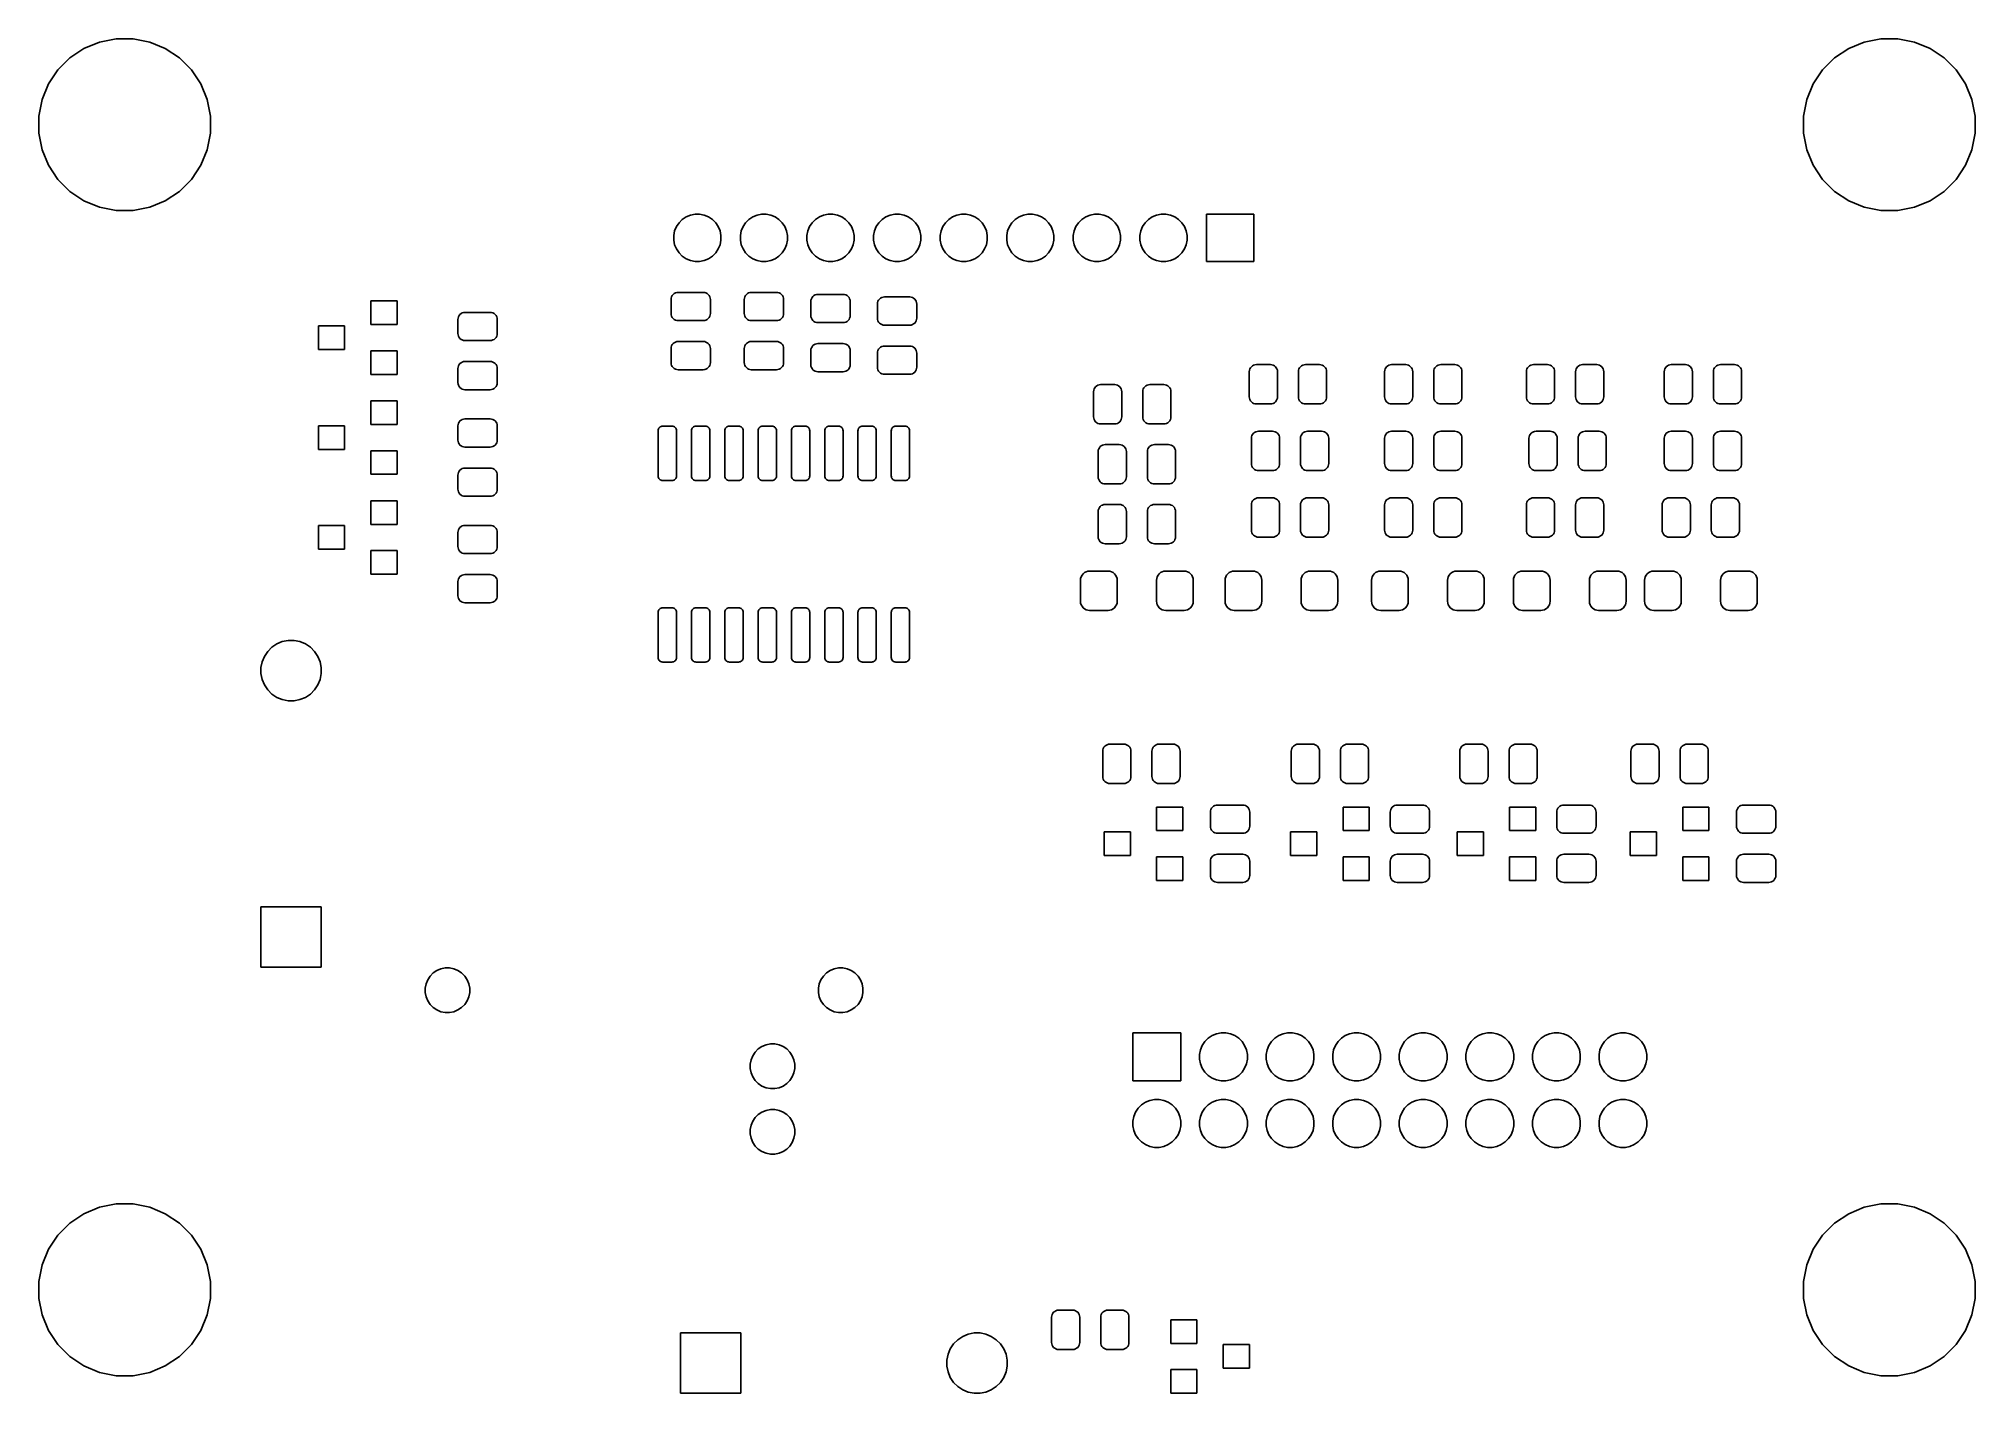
# Model space of a CAD drawing. Extents: x -0.28 to 2.63, y -2.16 to -0.12.
import ezdxf

# ---------------------------------------------------------------- set-up
doc = ezdxf.new("R2010")
doc.units = 0
doc.header["$MEASUREMENT"] = 0
doc.layers.add('BLACK', color=7, linetype='CONTINUOUS')

msp = doc.modelspace()

# ---------------------------------------------------------------- linework, layer by layer
at = {"layer": 'BLACK', "linetype": 'CONTINUOUS'}
for p, q in [((-0.232233, -0.149799), (-0.211104, -0.135682)), ((-0.211104, -0.135682), (-0.187628, -0.125957)), ((-0.187628, -0.125957), (-0.162705, -0.121)), ((-0.162705, -0.121), (-0.137295, -0.121)), ((-0.137295, -0.121), (-0.112372, -0.125957)), ((-0.112372, -0.125957), (-0.088896, -0.135682)), ((-0.088896, -0.135682), (-0.067767, -0.149799)), ((2.41777, -0.149799), (2.4389, -0.135682)), ((2.4389, -0.135682), (2.46237, -0.125957)), ((2.46237, -0.125957), (2.48729, -0.121)), ((2.48729, -0.121), (2.51271, -0.121)), ((2.51271, -0.121), (2.53763, -0.125957)), ((2.53763, -0.125957), (2.5611, -0.135682)), ((2.5611, -0.135682), (2.58223, -0.149799)), ((-0.264318, -0.188896), (-0.250201, -0.167767)), ((-0.250201, -0.167767), (-0.232233, -0.149799)), ((-0.067767, -0.149799), (-0.049799, -0.167767)), ((-0.049799, -0.167767), (-0.035682, -0.188896)), ((2.38568, -0.188896), (2.3998, -0.167767)), ((2.3998, -0.167767), (2.41777, -0.149799)), ((2.58223, -0.149799), (2.6002, -0.167767)), ((2.6002, -0.167767), (2.61432, -0.188896)), ((-0.274043, -0.212372), (-0.264318, -0.188896)), ((-0.035682, -0.188896), (-0.025957, -0.212372)), ((2.37596, -0.212372), (2.38568, -0.188896)), ((2.61432, -0.188896), (2.62404, -0.212372)), ((-0.279, -0.237295), (-0.274043, -0.212372)), ((-0.025957, -0.212372), (-0.021, -0.237295)), ((2.371, -0.237295), (2.37596, -0.212372)), ((2.62404, -0.212372), (2.629, -0.237295)), ((-0.279, -0.262705), (-0.279, -0.237295)), ((-0.021, -0.237295), (-0.021, -0.262705)), ((2.371, -0.262705), (2.371, -0.237295)), ((2.629, -0.237295), (2.629, -0.262705)), ((-0.274043, -0.287628), (-0.279, -0.262705)), ((-0.264318, -0.311104), (-0.274043, -0.287628)), ((-0.025957, -0.287628), (-0.035682, -0.311104)), ((-0.021, -0.262705), (-0.025957, -0.287628)), ((2.37596, -0.287628), (2.371, -0.262705)), ((2.38568, -0.311104), (2.37596, -0.287628)), ((2.62404, -0.287628), (2.61432, -0.311104)), ((2.629, -0.262705), (2.62404, -0.287628)), ((-0.250201, -0.332233), (-0.264318, -0.311104)), ((-0.035682, -0.311104), (-0.049799, -0.332233)), ((2.3998, -0.332233), (2.38568, -0.311104)), ((2.61432, -0.311104), (2.6002, -0.332233)), ((-0.232233, -0.350201), (-0.250201, -0.332233)), ((-0.049799, -0.332233), (-0.067767, -0.350201)), ((2.41777, -0.350201), (2.3998, -0.332233)), ((2.6002, -0.332233), (2.58223, -0.350201)), ((-0.211104, -0.364318), (-0.232233, -0.350201)), ((-0.187628, -0.374043), (-0.211104, -0.364318)), ((-0.162705, -0.379), (-0.187628, -0.374043)), ((-0.112372, -0.374043), (-0.137295, -0.379)), ((-0.088896, -0.364318), (-0.112372, -0.374043)), ((-0.067767, -0.350201), (-0.088896, -0.364318)), ((2.4389, -0.364318), (2.41777, -0.350201)), ((2.46237, -0.374043), (2.4389, -0.364318)), ((2.48729, -0.379), (2.46237, -0.374043)), ((2.53763, -0.374043), (2.51271, -0.379)), ((2.5611, -0.364318), (2.53763, -0.374043)), ((2.58223, -0.350201), (2.5611, -0.364318)), ((-0.137295, -0.379), (-0.162705, -0.379)), ((0.675929, -0.409665), (0.6786, -0.403216)), ((0.6786, -0.403216), (0.682477, -0.397413)), ((0.682477, -0.397413), (0.687413, -0.392477)), ((0.687413, -0.392477), (0.693216, -0.3886)), ((0.693216, -0.3886), (0.699665, -0.385929)), ((0.699665, -0.385929), (0.70651, -0.384567)), ((0.70651, -0.384567), (0.71349, -0.384567)), ((0.71349, -0.384567), (0.720335, -0.385929)), ((0.720335, -0.385929), (0.726784, -0.3886)), ((0.726784, -0.3886), (0.732587, -0.392477)), ((0.732587, -0.392477), (0.737523, -0.397413)), ((0.737523, -0.397413), (0.7414, -0.403216)), ((0.7414, -0.403216), (0.744071, -0.409665)), ((0.775929, -0.409665), (0.7786, -0.403216)), ((0.7786, -0.403216), (0.782477, -0.397413)), ((0.782477, -0.397413), (0.787413, -0.392477)), ((0.787413, -0.392477), (0.793216, -0.3886)), ((0.793216, -0.3886), (0.799665, -0.385929)), ((0.799665, -0.385929), (0.80651, -0.384567)), ((0.80651, -0.384567), (0.81349, -0.384567)), ((0.81349, -0.384567), (0.820335, -0.385929)), ((0.820335, -0.385929), (0.826784, -0.3886)), ((0.826784, -0.3886), (0.832587, -0.392477)), ((0.832587, -0.392477), (0.837523, -0.397413)), ((0.837523, -0.397413), (0.8414, -0.403216)), ((0.8414, -0.403216), (0.844071, -0.409665)), ((0.875929, -0.409665), (0.8786, -0.403216)), ((0.8786, -0.403216), (0.882477, -0.397413)), ((0.882477, -0.397413), (0.887413, -0.392477)), ((0.887413, -0.392477), (0.893216, -0.3886)), ((0.893216, -0.3886), (0.899665, -0.385929)), ((0.899665, -0.385929), (0.90651, -0.384567)), ((0.90651, -0.384567), (0.91349, -0.384567)), ((0.91349, -0.384567), (0.920335, -0.385929)), ((0.920335, -0.385929), (0.926784, -0.3886)), ((0.926784, -0.3886), (0.932587, -0.392477)), ((0.932587, -0.392477), (0.937523, -0.397413)), ((0.937523, -0.397413), (0.9414, -0.403216)), ((0.9414, -0.403216), (0.944071, -0.409665)), ((0.975929, -0.409665), (0.9786, -0.403216)), ((0.9786, -0.403216), (0.982477, -0.397413)), ((0.982477, -0.397413), (0.987413, -0.392477)), ((0.987413, -0.392477), (0.993216, -0.3886)), ((0.993216, -0.3886), (0.999665, -0.385929)), ((0.999665, -0.385929), (1.00651, -0.384567)), ((1.00651, -0.384567), (1.01349, -0.384567)), ((1.01349, -0.384567), (1.02034, -0.385929)), ((1.02034, -0.385929), (1.02678, -0.3886)), ((1.02678, -0.3886), (1.03259, -0.392477)), ((1.03259, -0.392477), (1.03752, -0.397413)), ((1.03752, -0.397413), (1.0414, -0.403216)), ((1.0414, -0.403216), (1.04407, -0.409665)), ((1.07593, -0.409665), (1.0786, -0.403216)), ((1.0786, -0.403216), (1.08248, -0.397413)), ((1.08248, -0.397413), (1.08741, -0.392477)), ((1.08741, -0.392477), (1.09322, -0.3886)), ((1.09322, -0.3886), (1.09966, -0.385929)), ((1.09966, -0.385929), (1.10651, -0.384567)), ((1.10651, -0.384567), (1.11349, -0.384567)), ((1.11349, -0.384567), (1.12034, -0.385929)), ((1.12034, -0.385929), (1.12678, -0.3886)), ((1.12678, -0.3886), (1.13259, -0.392477)), ((1.13259, -0.392477), (1.13752, -0.397413)), ((1.13752, -0.397413), (1.1414, -0.403216)), ((1.1414, -0.403216), (1.14407, -0.409665)), ((1.17593, -0.409665), (1.1786, -0.403216)), ((1.1786, -0.403216), (1.18248, -0.397413)), ((1.18248, -0.397413), (1.18741, -0.392477)), ((1.18741, -0.392477), (1.19322, -0.3886)), ((1.19322, -0.3886), (1.19966, -0.385929)), ((1.19966, -0.385929), (1.20651, -0.384567)), ((1.20651, -0.384567), (1.21349, -0.384567)), ((1.21349, -0.384567), (1.22034, -0.385929)), ((1.22034, -0.385929), (1.22678, -0.3886)), ((1.22678, -0.3886), (1.23259, -0.392477)), ((1.23259, -0.392477), (1.23752, -0.397413)), ((1.23752, -0.397413), (1.2414, -0.403216)), ((1.2414, -0.403216), (1.24407, -0.409665)), ((1.27593, -0.409665), (1.2786, -0.403216)), ((1.2786, -0.403216), (1.28248, -0.397413)), ((1.28248, -0.397413), (1.28741, -0.392477)), ((1.28741, -0.392477), (1.29322, -0.3886)), ((1.29322, -0.3886), (1.29966, -0.385929)), ((1.29966, -0.385929), (1.30651, -0.384567)), ((1.30651, -0.384567), (1.31349, -0.384567)), ((1.31349, -0.384567), (1.32034, -0.385929)), ((1.32034, -0.385929), (1.32678, -0.3886)), ((1.32678, -0.3886), (1.33259, -0.392477)), ((1.33259, -0.392477), (1.33752, -0.397413)), ((1.33752, -0.397413), (1.3414, -0.403216)), ((1.3414, -0.403216), (1.34407, -0.409665)), ((1.37593, -0.409665), (1.3786, -0.403216)), ((1.3786, -0.403216), (1.38248, -0.397413)), ((1.38248, -0.397413), (1.38741, -0.392477)), ((1.38741, -0.392477), (1.39322, -0.3886)), ((1.39322, -0.3886), (1.39966, -0.385929)), ((1.39966, -0.385929), (1.40651, -0.384567)), ((1.40651, -0.384567), (1.41349, -0.384567)), ((1.41349, -0.384567), (1.42034, -0.385929)), ((1.42034, -0.385929), (1.42678, -0.3886)), ((1.42678, -0.3886), (1.43259, -0.392477)), ((1.43259, -0.392477), (1.43752, -0.397413)), ((1.43752, -0.397413), (1.4414, -0.403216)), ((1.4414, -0.403216), (1.44407, -0.409665)), ((1.47457, -0.455433), (1.47457, -0.384567)), ((1.47457, -0.384567), (1.54543, -0.384567)), ((1.54543, -0.384567), (1.54543, -0.455433)), ((2.51271, -0.379), (2.48729, -0.379)), ((0.674567, -0.41651), (0.675929, -0.409665)), ((0.674567, -0.42349), (0.674567, -0.41651)), ((0.675929, -0.430335), (0.674567, -0.42349)), ((0.6786, -0.436784), (0.675929, -0.430335)), ((0.744071, -0.430335), (0.7414, -0.436784)), ((0.744071, -0.409665), (0.745433, -0.41651)), ((0.745433, -0.42349), (0.744071, -0.430335)), ((0.745433, -0.41651), (0.745433, -0.42349)), ((0.774567, -0.41651), (0.775929, -0.409665)), ((0.774567, -0.42349), (0.774567, -0.41651)), ((0.775929, -0.430335), (0.774567, -0.42349)), ((0.7786, -0.436784), (0.775929, -0.430335)), ((0.844071, -0.430335), (0.8414, -0.436784)), ((0.844071, -0.409665), (0.845433, -0.41651)), ((0.845433, -0.42349), (0.844071, -0.430335)), ((0.845433, -0.41651), (0.845433, -0.42349)), ((0.874567, -0.41651), (0.875929, -0.409665)), ((0.874567, -0.42349), (0.874567, -0.41651)), ((0.875929, -0.430335), (0.874567, -0.42349)), ((0.8786, -0.436784), (0.875929, -0.430335)), ((0.944071, -0.430335), (0.9414, -0.436784)), ((0.944071, -0.409665), (0.945433, -0.41651)), ((0.945433, -0.42349), (0.944071, -0.430335)), ((0.945433, -0.41651), (0.945433, -0.42349)), ((0.974567, -0.41651), (0.975929, -0.409665)), ((0.974567, -0.42349), (0.974567, -0.41651)), ((0.975929, -0.430335), (0.974567, -0.42349)), ((0.9786, -0.436784), (0.975929, -0.430335)), ((1.04407, -0.430335), (1.0414, -0.436784)), ((1.04407, -0.409665), (1.04543, -0.41651)), ((1.04543, -0.42349), (1.04407, -0.430335)), ((1.04543, -0.41651), (1.04543, -0.42349)), ((1.07457, -0.41651), (1.07593, -0.409665)), ((1.07457, -0.42349), (1.07457, -0.41651)), ((1.07593, -0.430335), (1.07457, -0.42349)), ((1.0786, -0.436784), (1.07593, -0.430335)), ((1.14407, -0.430335), (1.1414, -0.436784)), ((1.14407, -0.409665), (1.14543, -0.41651)), ((1.14543, -0.42349), (1.14407, -0.430335)), ((1.14543, -0.41651), (1.14543, -0.42349)), ((1.17457, -0.41651), (1.17593, -0.409665)), ((1.17457, -0.42349), (1.17457, -0.41651)), ((1.17593, -0.430335), (1.17457, -0.42349)), ((1.1786, -0.436784), (1.17593, -0.430335)), ((1.24407, -0.430335), (1.2414, -0.436784)), ((1.24407, -0.409665), (1.24543, -0.41651)), ((1.24543, -0.42349), (1.24407, -0.430335)), ((1.24543, -0.41651), (1.24543, -0.42349)), ((1.27457, -0.41651), (1.27593, -0.409665)), ((1.27457, -0.42349), (1.27457, -0.41651)), ((1.27593, -0.430335), (1.27457, -0.42349)), ((1.2786, -0.436784), (1.27593, -0.430335)), ((1.34407, -0.430335), (1.3414, -0.436784)), ((1.34407, -0.409665), (1.34543, -0.41651)), ((1.34543, -0.42349), (1.34407, -0.430335)), ((1.34543, -0.41651), (1.34543, -0.42349)), ((1.37457, -0.41651), (1.37593, -0.409665)), ((1.37457, -0.42349), (1.37457, -0.41651)), ((1.37593, -0.430335), (1.37457, -0.42349)), ((1.3786, -0.436784), (1.37593, -0.430335)), ((1.44407, -0.430335), (1.4414, -0.436784)), ((1.44407, -0.409665), (1.44543, -0.41651)), ((1.44543, -0.42349), (1.44407, -0.430335)), ((1.44543, -0.41651), (1.44543, -0.42349)), ((0.682477, -0.442587), (0.6786, -0.436784)), ((0.687413, -0.447523), (0.682477, -0.442587)), ((0.693216, -0.4514), (0.687413, -0.447523)), ((0.699665, -0.454071), (0.693216, -0.4514)), ((0.70651, -0.455433), (0.699665, -0.454071)), ((0.71349, -0.455433), (0.70651, -0.455433)), ((0.720335, -0.454071), (0.71349, -0.455433)), ((0.726784, -0.4514), (0.720335, -0.454071)), ((0.732587, -0.447523), (0.726784, -0.4514)), ((0.737523, -0.442587), (0.732587, -0.447523)), ((0.7414, -0.436784), (0.737523, -0.442587)), ((0.782477, -0.442587), (0.7786, -0.436784)), ((0.787413, -0.447523), (0.782477, -0.442587)), ((0.793216, -0.4514), (0.787413, -0.447523)), ((0.799665, -0.454071), (0.793216, -0.4514)), ((0.80651, -0.455433), (0.799665, -0.454071)), ((0.81349, -0.455433), (0.80651, -0.455433)), ((0.820335, -0.454071), (0.81349, -0.455433)), ((0.826784, -0.4514), (0.820335, -0.454071)), ((0.832587, -0.447523), (0.826784, -0.4514)), ((0.837523, -0.442587), (0.832587, -0.447523)), ((0.8414, -0.436784), (0.837523, -0.442587)), ((0.882477, -0.442587), (0.8786, -0.436784)), ((0.887413, -0.447523), (0.882477, -0.442587)), ((0.893216, -0.4514), (0.887413, -0.447523)), ((0.899665, -0.454071), (0.893216, -0.4514)), ((0.90651, -0.455433), (0.899665, -0.454071)), ((0.91349, -0.455433), (0.90651, -0.455433)), ((0.920335, -0.454071), (0.91349, -0.455433)), ((0.926784, -0.4514), (0.920335, -0.454071)), ((0.932587, -0.447523), (0.926784, -0.4514)), ((0.937523, -0.442587), (0.932587, -0.447523)), ((0.9414, -0.436784), (0.937523, -0.442587)), ((0.982477, -0.442587), (0.9786, -0.436784)), ((0.987413, -0.447523), (0.982477, -0.442587)), ((0.993216, -0.4514), (0.987413, -0.447523)), ((0.999665, -0.454071), (0.993216, -0.4514)), ((1.00651, -0.455433), (0.999665, -0.454071)), ((1.01349, -0.455433), (1.00651, -0.455433)), ((1.02034, -0.454071), (1.01349, -0.455433)), ((1.02678, -0.4514), (1.02034, -0.454071)), ((1.03259, -0.447523), (1.02678, -0.4514)), ((1.03752, -0.442587), (1.03259, -0.447523)), ((1.0414, -0.436784), (1.03752, -0.442587)), ((1.08248, -0.442587), (1.0786, -0.436784)), ((1.08741, -0.447523), (1.08248, -0.442587)), ((1.09322, -0.4514), (1.08741, -0.447523)), ((1.09966, -0.454071), (1.09322, -0.4514)), ((1.10651, -0.455433), (1.09966, -0.454071)), ((1.11349, -0.455433), (1.10651, -0.455433)), ((1.12034, -0.454071), (1.11349, -0.455433)), ((1.12678, -0.4514), (1.12034, -0.454071)), ((1.13259, -0.447523), (1.12678, -0.4514)), ((1.13752, -0.442587), (1.13259, -0.447523)), ((1.1414, -0.436784), (1.13752, -0.442587)), ((1.18248, -0.442587), (1.1786, -0.436784)), ((1.18741, -0.447523), (1.18248, -0.442587)), ((1.19322, -0.4514), (1.18741, -0.447523)), ((1.19966, -0.454071), (1.19322, -0.4514)), ((1.20651, -0.455433), (1.19966, -0.454071)), ((1.21349, -0.455433), (1.20651, -0.455433)), ((1.22034, -0.454071), (1.21349, -0.455433)), ((1.22678, -0.4514), (1.22034, -0.454071)), ((1.23259, -0.447523), (1.22678, -0.4514)), ((1.23752, -0.442587), (1.23259, -0.447523)), ((1.2414, -0.436784), (1.23752, -0.442587)), ((1.28248, -0.442587), (1.2786, -0.436784)), ((1.28741, -0.447523), (1.28248, -0.442587)), ((1.29322, -0.4514), (1.28741, -0.447523)), ((1.29966, -0.454071), (1.29322, -0.4514)), ((1.30651, -0.455433), (1.29966, -0.454071)), ((1.31349, -0.455433), (1.30651, -0.455433)), ((1.32034, -0.454071), (1.31349, -0.455433)), ((1.32678, -0.4514), (1.32034, -0.454071)), ((1.33259, -0.447523), (1.32678, -0.4514)), ((1.33752, -0.442587), (1.33259, -0.447523)), ((1.3414, -0.436784), (1.33752, -0.442587)), ((1.38248, -0.442587), (1.3786, -0.436784)), ((1.38741, -0.447523), (1.38248, -0.442587)), ((1.39322, -0.4514), (1.38741, -0.447523)), ((1.39966, -0.454071), (1.39322, -0.4514)), ((1.40651, -0.455433), (1.39966, -0.454071)), ((1.41349, -0.455433), (1.40651, -0.455433)), ((1.42034, -0.454071), (1.41349, -0.455433)), ((1.42678, -0.4514), (1.42034, -0.454071)), ((1.43259, -0.447523), (1.42678, -0.4514)), ((1.43752, -0.442587), (1.43259, -0.447523)), ((1.4414, -0.436784), (1.43752, -0.442587)), ((1.54543, -0.455433), (1.47457, -0.455433)), ((0.219685, -0.550315), (0.219685, -0.514882)), ((0.219685, -0.514882), (0.259055, -0.514882)), ((0.259055, -0.514882), (0.259055, -0.550315)), ((0.670472, -0.51251), (0.670676, -0.510446)), ((0.670472, -0.533671), (0.670472, -0.51251)), ((0.670676, -0.510446), (0.671278, -0.508461)), ((0.671278, -0.508461), (0.672256, -0.506631)), ((0.672256, -0.506631), (0.673571, -0.505028)), ((0.673571, -0.505028), (0.675175, -0.503712)), ((0.675175, -0.503712), (0.677004, -0.502735)), ((0.677004, -0.502735), (0.678989, -0.502132)), ((0.678989, -0.502132), (0.681053, -0.501929)), ((0.681053, -0.501929), (0.718947, -0.501929)), ((0.718947, -0.501929), (0.721011, -0.502132)), ((0.721011, -0.502132), (0.722996, -0.502735)), ((0.722996, -0.502735), (0.724825, -0.503712)), ((0.724825, -0.503712), (0.726429, -0.505028)), ((0.726429, -0.505028), (0.727744, -0.506631)), ((0.727744, -0.506631), (0.728722, -0.508461)), ((0.728722, -0.508461), (0.729324, -0.510446)), ((0.729324, -0.510446), (0.729528, -0.51251)), ((0.729528, -0.51251), (0.729528, -0.533671)), ((0.780472, -0.51251), (0.780676, -0.510446)), ((0.780472, -0.533671), (0.780472, -0.51251)), ((0.780676, -0.510446), (0.781278, -0.508461)), ((0.781278, -0.508461), (0.782256, -0.506631)), ((0.782256, -0.506631), (0.783571, -0.505028)), ((0.783571, -0.505028), (0.785175, -0.503712)), ((0.785175, -0.503712), (0.787004, -0.502735)), ((0.787004, -0.502735), (0.788989, -0.502132)), ((0.788989, -0.502132), (0.791053, -0.501929)), ((0.791053, -0.501929), (0.828947, -0.501929)), ((0.828947, -0.501929), (0.831011, -0.502132)), ((0.831011, -0.502132), (0.832996, -0.502735)), ((0.832996, -0.502735), (0.834825, -0.503712)), ((0.834825, -0.503712), (0.836429, -0.505028)), ((0.836429, -0.505028), (0.837744, -0.506631)), ((0.837744, -0.506631), (0.838722, -0.508461)), ((0.838722, -0.508461), (0.839324, -0.510446)), ((0.839324, -0.510446), (0.839528, -0.51251)), ((0.839528, -0.51251), (0.839528, -0.533671)), ((0.880472, -0.5156), (0.880676, -0.513536)), ((0.880472, -0.536762), (0.880472, -0.5156)), ((0.880676, -0.513536), (0.881278, -0.511551)), ((0.881278, -0.511551), (0.882256, -0.509722)), ((0.882256, -0.509722), (0.883571, -0.508119)), ((0.883571, -0.508119), (0.885175, -0.506803)), ((0.885175, -0.506803), (0.887004, -0.505825)), ((0.887004, -0.505825), (0.888989, -0.505223)), ((0.888989, -0.505223), (0.891053, -0.50502)), ((0.891053, -0.50502), (0.928947, -0.50502)), ((0.928947, -0.50502), (0.931011, -0.505223)), ((0.931011, -0.505223), (0.932996, -0.505825)), ((0.932996, -0.505825), (0.934825, -0.506803)), ((0.934825, -0.506803), (0.936429, -0.508119)), ((0.936429, -0.508119), (0.937744, -0.509722)), ((0.937744, -0.509722), (0.938722, -0.511551)), ((0.938722, -0.511551), (0.939324, -0.513536)), ((0.939324, -0.513536), (0.939528, -0.5156)), ((0.939528, -0.5156), (0.939528, -0.536762)), ((0.980472, -0.519419), (0.980676, -0.517355)), ((0.980472, -0.540581), (0.980472, -0.519419)), ((0.980676, -0.517355), (0.981278, -0.51537)), ((0.981278, -0.51537), (0.982256, -0.513541)), ((0.982256, -0.513541), (0.983571, -0.511938)), ((0.983571, -0.511938), (0.985175, -0.510622)), ((0.985175, -0.510622), (0.987004, -0.509644)), ((0.987004, -0.509644), (0.988989, -0.509042)), ((0.988989, -0.509042), (0.991053, -0.508839)), ((0.991053, -0.508839), (1.02895, -0.508839)), ((1.02895, -0.508839), (1.03101, -0.509042)), ((1.03101, -0.509042), (1.033, -0.509644)), ((1.033, -0.509644), (1.03483, -0.510622)), ((1.03483, -0.510622), (1.03643, -0.511938)), ((1.03643, -0.511938), (1.03774, -0.513541)), ((1.03774, -0.513541), (1.03872, -0.51537)), ((1.03872, -0.51537), (1.03932, -0.517355)), ((1.03932, -0.517355), (1.03953, -0.519419)), ((1.03953, -0.519419), (1.03953, -0.540581)), ((0.140945, -0.587717), (0.140945, -0.552283)), ((0.140945, -0.552283), (0.180315, -0.552283)), ((0.180315, -0.552283), (0.180315, -0.587717)), ((0.259055, -0.550315), (0.219685, -0.550315)), ((0.350472, -0.54251), (0.350676, -0.540446)), ((0.350472, -0.563671), (0.350472, -0.54251)), ((0.350676, -0.540446), (0.351278, -0.538461)), ((0.351278, -0.538461), (0.352256, -0.536631)), ((0.352256, -0.536631), (0.353571, -0.535028)), ((0.353571, -0.535028), (0.355175, -0.533712)), ((0.355175, -0.533712), (0.357004, -0.532735)), ((0.357004, -0.532735), (0.358989, -0.532132)), ((0.358989, -0.532132), (0.361053, -0.531929)), ((0.361053, -0.531929), (0.398947, -0.531929)), ((0.398947, -0.531929), (0.401011, -0.532132)), ((0.401011, -0.532132), (0.402996, -0.532735)), ((0.402996, -0.532735), (0.404825, -0.533712)), ((0.404825, -0.533712), (0.406429, -0.535028)), ((0.406429, -0.535028), (0.407744, -0.536631)), ((0.407744, -0.536631), (0.408722, -0.538461)), ((0.408722, -0.538461), (0.409324, -0.540446)), ((0.409324, -0.540446), (0.409528, -0.54251)), ((0.409528, -0.54251), (0.409528, -0.563671)), ((0.670676, -0.535735), (0.670472, -0.533671)), ((0.671278, -0.53772), (0.670676, -0.535735)), ((0.672256, -0.53955), (0.671278, -0.53772)), ((0.673571, -0.541153), (0.672256, -0.53955)), ((0.675175, -0.542469), (0.673571, -0.541153)), ((0.677004, -0.543447), (0.675175, -0.542469)), ((0.678989, -0.544049), (0.677004, -0.543447)), ((0.681053, -0.544252), (0.678989, -0.544049)), ((0.718947, -0.544252), (0.681053, -0.544252)), ((0.721011, -0.544049), (0.718947, -0.544252)), ((0.722996, -0.543447), (0.721011, -0.544049)), ((0.724825, -0.542469), (0.722996, -0.543447)), ((0.726429, -0.541153), (0.724825, -0.542469)), ((0.727744, -0.53955), (0.726429, -0.541153)), ((0.728722, -0.53772), (0.727744, -0.53955)), ((0.729324, -0.535735), (0.728722, -0.53772)), ((0.729528, -0.533671), (0.729324, -0.535735)), ((0.780676, -0.535735), (0.780472, -0.533671)), ((0.781278, -0.53772), (0.780676, -0.535735)), ((0.782256, -0.53955), (0.781278, -0.53772)), ((0.783571, -0.541153), (0.782256, -0.53955)), ((0.785175, -0.542469), (0.783571, -0.541153)), ((0.787004, -0.543447), (0.785175, -0.542469)), ((0.788989, -0.544049), (0.787004, -0.543447)), ((0.791053, -0.544252), (0.788989, -0.544049)), ((0.828947, -0.544252), (0.791053, -0.544252)), ((0.831011, -0.544049), (0.828947, -0.544252)), ((0.832996, -0.543447), (0.831011, -0.544049)), ((0.834825, -0.542469), (0.832996, -0.543447)), ((0.836429, -0.541153), (0.834825, -0.542469)), ((0.837744, -0.53955), (0.836429, -0.541153)), ((0.838722, -0.53772), (0.837744, -0.53955)), ((0.839324, -0.535735), (0.838722, -0.53772)), ((0.839528, -0.533671), (0.839324, -0.535735)), ((0.880676, -0.538826), (0.880472, -0.536762)), ((0.881278, -0.540811), (0.880676, -0.538826)), ((0.882256, -0.54264), (0.881278, -0.540811)), ((0.883571, -0.544244), (0.882256, -0.54264)), ((0.885175, -0.545559), (0.883571, -0.544244)), ((0.887004, -0.546537), (0.885175, -0.545559)), ((0.888989, -0.547139), (0.887004, -0.546537)), ((0.891053, -0.547343), (0.888989, -0.547139)), ((0.928947, -0.547343), (0.891053, -0.547343)), ((0.931011, -0.547139), (0.928947, -0.547343)), ((0.932996, -0.546537), (0.931011, -0.547139)), ((0.934825, -0.545559), (0.932996, -0.546537)), ((0.936429, -0.544244), (0.934825, -0.545559)), ((0.937744, -0.54264), (0.936429, -0.544244)), ((0.938722, -0.540811), (0.937744, -0.54264)), ((0.939324, -0.538826), (0.938722, -0.540811)), ((0.939528, -0.536762), (0.939324, -0.538826)), ((0.980676, -0.542645), (0.980472, -0.540581)), ((0.981278, -0.54463), (0.980676, -0.542645)), ((0.982256, -0.546459), (0.981278, -0.54463)), ((0.983571, -0.548062), (0.982256, -0.546459)), ((0.985175, -0.549378), (0.983571, -0.548062)), ((0.987004, -0.550356), (0.985175, -0.549378)), ((0.988989, -0.550958), (0.987004, -0.550356)), ((0.991053, -0.551161), (0.988989, -0.550958)), ((1.02895, -0.551161), (0.991053, -0.551161)), ((1.03101, -0.550958), (1.02895, -0.551161)), ((1.033, -0.550356), (1.03101, -0.550958)), ((1.03483, -0.549378), (1.033, -0.550356)), ((1.03643, -0.548062), (1.03483, -0.549378)), ((1.03774, -0.546459), (1.03643, -0.548062)), ((1.03872, -0.54463), (1.03774, -0.546459)), ((1.03932, -0.542645), (1.03872, -0.54463)), ((1.03953, -0.540581), (1.03932, -0.542645)), ((0.350676, -0.565735), (0.350472, -0.563671)), ((0.351278, -0.56772), (0.350676, -0.565735)), ((0.352256, -0.56955), (0.351278, -0.56772)), ((0.353571, -0.571153), (0.352256, -0.56955)), ((0.355175, -0.572469), (0.353571, -0.571153)), ((0.357004, -0.573447), (0.355175, -0.572469)), ((0.358989, -0.574049), (0.357004, -0.573447)), ((0.361053, -0.574252), (0.358989, -0.574049)), ((0.398947, -0.574252), (0.361053, -0.574252)), ((0.401011, -0.574049), (0.398947, -0.574252)), ((0.402996, -0.573447), (0.401011, -0.574049)), ((0.404825, -0.572469), (0.402996, -0.573447)), ((0.406429, -0.571153), (0.404825, -0.572469)), ((0.407744, -0.56955), (0.406429, -0.571153)), ((0.408722, -0.56772), (0.407744, -0.56955)), ((0.409324, -0.565735), (0.408722, -0.56772)), ((0.409528, -0.563671), (0.409324, -0.565735)), ((0.671278, -0.58228), (0.672256, -0.58045)), ((0.672256, -0.58045), (0.673571, -0.578847)), ((0.673571, -0.578847), (0.675175, -0.577531)), ((0.675175, -0.577531), (0.677004, -0.576553)), ((0.677004, -0.576553), (0.678989, -0.575951)), ((0.678989, -0.575951), (0.681053, -0.575748)), ((0.681053, -0.575748), (0.718947, -0.575748)), ((0.718947, -0.575748), (0.721011, -0.575951)), ((0.721011, -0.575951), (0.722996, -0.576553)), ((0.722996, -0.576553), (0.724825, -0.577531)), ((0.724825, -0.577531), (0.726429, -0.578847)), ((0.726429, -0.578847), (0.727744, -0.58045)), ((0.727744, -0.58045), (0.728722, -0.58228)), ((0.781278, -0.58228), (0.782256, -0.58045)), ((0.782256, -0.58045), (0.783571, -0.578847)), ((0.783571, -0.578847), (0.785175, -0.577531)), ((0.785175, -0.577531), (0.787004, -0.576553)), ((0.787004, -0.576553), (0.788989, -0.575951)), ((0.788989, -0.575951), (0.791053, -0.575748)), ((0.791053, -0.575748), (0.828947, -0.575748)), ((0.828947, -0.575748), (0.831011, -0.575951)), ((0.831011, -0.575951), (0.832996, -0.576553)), ((0.832996, -0.576553), (0.834825, -0.577531)), ((0.834825, -0.577531), (0.836429, -0.578847)), ((0.836429, -0.578847), (0.837744, -0.58045)), ((0.837744, -0.58045), (0.838722, -0.58228)), ((0.883571, -0.581938), (0.885175, -0.580622)), ((0.885175, -0.580622), (0.887004, -0.579644)), ((0.887004, -0.579644), (0.888989, -0.579042)), ((0.888989, -0.579042), (0.891053, -0.578839)), ((0.891053, -0.578839), (0.928947, -0.578839)), ((0.928947, -0.578839), (0.931011, -0.579042)), ((0.931011, -0.579042), (0.932996, -0.579644)), ((0.932996, -0.579644), (0.934825, -0.580622)), ((0.934825, -0.580622), (0.936429, -0.581938)), ((0.180315, -0.587717), (0.140945, -0.587717)), ((0.219685, -0.625118), (0.219685, -0.589685)), ((0.219685, -0.589685), (0.259055, -0.589685)), ((0.259055, -0.589685), (0.259055, -0.625118)), ((0.351278, -0.61228), (0.352256, -0.61045)), ((0.352256, -0.61045), (0.353571, -0.608847)), ((0.353571, -0.608847), (0.355175, -0.607531)), ((0.355175, -0.607531), (0.357004, -0.606553)), ((0.357004, -0.606553), (0.358989, -0.605951)), ((0.358989, -0.605951), (0.361053, -0.605748)), ((0.361053, -0.605748), (0.398947, -0.605748)), ((0.398947, -0.605748), (0.401011, -0.605951)), ((0.401011, -0.605951), (0.402996, -0.606553)), ((0.402996, -0.606553), (0.404825, -0.607531)), ((0.404825, -0.607531), (0.406429, -0.608847)), ((0.406429, -0.608847), (0.407744, -0.61045)), ((0.407744, -0.61045), (0.408722, -0.61228)), ((0.670472, -0.586329), (0.670676, -0.584265)), ((0.670472, -0.60749), (0.670472, -0.586329)), ((0.670676, -0.609554), (0.670472, -0.60749)), ((0.670676, -0.584265), (0.671278, -0.58228)), ((0.671278, -0.611539), (0.670676, -0.609554)), ((0.728722, -0.58228), (0.729324, -0.584265)), ((0.729324, -0.609554), (0.728722, -0.611539)), ((0.729324, -0.584265), (0.729528, -0.586329)), ((0.729528, -0.60749), (0.729324, -0.609554)), ((0.729528, -0.586329), (0.729528, -0.60749)), ((0.780472, -0.586329), (0.780676, -0.584265)), ((0.780472, -0.60749), (0.780472, -0.586329)), ((0.780676, -0.609554), (0.780472, -0.60749)), ((0.780676, -0.584265), (0.781278, -0.58228)), ((0.781278, -0.611539), (0.780676, -0.609554)), ((0.838722, -0.58228), (0.839324, -0.584265)), ((0.839324, -0.609554), (0.838722, -0.611539)), ((0.839324, -0.584265), (0.839528, -0.586329)), ((0.839528, -0.60749), (0.839324, -0.609554)), ((0.839528, -0.586329), (0.839528, -0.60749)), ((0.880472, -0.589419), (0.880676, -0.587355)), ((0.880472, -0.610581), (0.880472, -0.589419)), ((0.880676, -0.612645), (0.880472, -0.610581)), ((0.880676, -0.587355), (0.881278, -0.58537)), ((0.881278, -0.58537), (0.882256, -0.583541)), ((0.882256, -0.583541), (0.883571, -0.581938)), ((0.936429, -0.581938), (0.937744, -0.583541)), ((0.937744, -0.583541), (0.938722, -0.58537)), ((0.938722, -0.58537), (0.939324, -0.587355)), ((0.939324, -0.587355), (0.939528, -0.589419)), ((0.939528, -0.610581), (0.939324, -0.612645)), ((0.939528, -0.589419), (0.939528, -0.610581)), ((0.980472, -0.593238), (0.980676, -0.591174)), ((0.980472, -0.6144), (0.980472, -0.593238)), ((0.980676, -0.591174), (0.981278, -0.589189)), ((0.981278, -0.589189), (0.982256, -0.58736)), ((0.982256, -0.58736), (0.983571, -0.585756)), ((0.983571, -0.585756), (0.985175, -0.584441)), ((0.985175, -0.584441), (0.987004, -0.583463)), ((0.987004, -0.583463), (0.988989, -0.582861)), ((0.988989, -0.582861), (0.991053, -0.582657)), ((0.991053, -0.582657), (1.02895, -0.582657)), ((1.02895, -0.582657), (1.03101, -0.582861)), ((1.03101, -0.582861), (1.033, -0.583463)), ((1.033, -0.583463), (1.03483, -0.584441)), ((1.03483, -0.584441), (1.03643, -0.585756)), ((1.03643, -0.585756), (1.03774, -0.58736)), ((1.03774, -0.58736), (1.03872, -0.589189)), ((1.03872, -0.589189), (1.03932, -0.591174)), ((1.03932, -0.591174), (1.03953, -0.593238)), ((1.03953, -0.593238), (1.03953, -0.6144)), ((1.54537, -0.611278), (1.54736, -0.610676)), ((1.54736, -0.610676), (1.54942, -0.610472)), ((1.54942, -0.610472), (1.57058, -0.610472)), ((1.57058, -0.610472), (1.57264, -0.610676)), ((1.57264, -0.610676), (1.57463, -0.611278)), ((1.61919, -0.611278), (1.62117, -0.610676)), ((1.62117, -0.610676), (1.62324, -0.610472)), ((1.62324, -0.610472), (1.6444, -0.610472)), ((1.6444, -0.610472), (1.64646, -0.610676)), ((1.64646, -0.610676), (1.64845, -0.611278)), ((1.74846, -0.611278), (1.75045, -0.610676)), ((1.75045, -0.610676), (1.75251, -0.610472)), ((1.75251, -0.610472), (1.77367, -0.610472)), ((1.77367, -0.610472), (1.77574, -0.610676)), ((1.77574, -0.610676), (1.77772, -0.611278)), ((1.82228, -0.611278), (1.82426, -0.610676)), ((1.82426, -0.610676), (1.82633, -0.610472)), ((1.82633, -0.610472), (1.84749, -0.610472)), ((1.84749, -0.610472), (1.84955, -0.610676)), ((1.84955, -0.610676), (1.85154, -0.611278)), ((1.96155, -0.611278), (1.96354, -0.610676)), ((1.96354, -0.610676), (1.9656, -0.610472)), ((1.9656, -0.610472), (1.98676, -0.610472)), ((1.98676, -0.610472), (1.98883, -0.610676)), ((1.98883, -0.610676), (1.99081, -0.611278)), ((2.03537, -0.611278), (2.03736, -0.610676)), ((2.03736, -0.610676), (2.03942, -0.610472)), ((2.03942, -0.610472), (2.06058, -0.610472)), ((2.06058, -0.610472), (2.06264, -0.610676)), ((2.06264, -0.610676), (2.06463, -0.611278)), ((2.16846, -0.611278), (2.17045, -0.610676)), ((2.17045, -0.610676), (2.17251, -0.610472)), ((2.17251, -0.610472), (2.19367, -0.610472)), ((2.19367, -0.610472), (2.19574, -0.610676)), ((2.19574, -0.610676), (2.19772, -0.611278)), ((2.24228, -0.611278), (2.24426, -0.610676)), ((2.24426, -0.610676), (2.24633, -0.610472)), ((2.24633, -0.610472), (2.26749, -0.610472)), ((2.26749, -0.610472), (2.26955, -0.610676)), ((2.26955, -0.610676), (2.27154, -0.611278)), ((0.259055, -0.625118), (0.219685, -0.625118)), ((0.350472, -0.616329), (0.350676, -0.614265)), ((0.350472, -0.63749), (0.350472, -0.616329)), ((0.350676, -0.639554), (0.350472, -0.63749)), ((0.350676, -0.614265), (0.351278, -0.61228)), ((0.351278, -0.641539), (0.350676, -0.639554)), ((0.408722, -0.61228), (0.409324, -0.614265)), ((0.409324, -0.639554), (0.408722, -0.641539)), ((0.409324, -0.614265), (0.409528, -0.616329)), ((0.409528, -0.63749), (0.409324, -0.639554)), ((0.409528, -0.616329), (0.409528, -0.63749)), ((0.672256, -0.613369), (0.671278, -0.611539)), ((0.673571, -0.614972), (0.672256, -0.613369)), ((0.675175, -0.616288), (0.673571, -0.614972)), ((0.677004, -0.617265), (0.675175, -0.616288)), ((0.678989, -0.617868), (0.677004, -0.617265)), ((0.681053, -0.618071), (0.678989, -0.617868)), ((0.718947, -0.618071), (0.681053, -0.618071)), ((0.721011, -0.617868), (0.718947, -0.618071)), ((0.722996, -0.617265), (0.721011, -0.617868)), ((0.724825, -0.616288), (0.722996, -0.617265)), ((0.726429, -0.614972), (0.724825, -0.616288)), ((0.727744, -0.613369), (0.726429, -0.614972)), ((0.728722, -0.611539), (0.727744, -0.613369)), ((0.782256, -0.613369), (0.781278, -0.611539)), ((0.783571, -0.614972), (0.782256, -0.613369)), ((0.785175, -0.616288), (0.783571, -0.614972)), ((0.787004, -0.617265), (0.785175, -0.616288)), ((0.788989, -0.617868), (0.787004, -0.617265)), ((0.791053, -0.618071), (0.788989, -0.617868)), ((0.828947, -0.618071), (0.791053, -0.618071)), ((0.831011, -0.617868), (0.828947, -0.618071)), ((0.832996, -0.617265), (0.831011, -0.617868)), ((0.834825, -0.616288), (0.832996, -0.617265)), ((0.836429, -0.614972), (0.834825, -0.616288)), ((0.837744, -0.613369), (0.836429, -0.614972)), ((0.838722, -0.611539), (0.837744, -0.613369)), ((0.881278, -0.61463), (0.880676, -0.612645)), ((0.882256, -0.616459), (0.881278, -0.61463)), ((0.883571, -0.618062), (0.882256, -0.616459)), ((0.885175, -0.619378), (0.883571, -0.618062)), ((0.887004, -0.620356), (0.885175, -0.619378)), ((0.888989, -0.620958), (0.887004, -0.620356)), ((0.891053, -0.621161), (0.888989, -0.620958)), ((0.928947, -0.621161), (0.891053, -0.621161)), ((0.931011, -0.620958), (0.928947, -0.621161)), ((0.932996, -0.620356), (0.931011, -0.620958)), ((0.934825, -0.619378), (0.932996, -0.620356)), ((0.936429, -0.618062), (0.934825, -0.619378)), ((0.937744, -0.616459), (0.936429, -0.618062)), ((0.938722, -0.61463), (0.937744, -0.616459)), ((0.939324, -0.612645), (0.938722, -0.61463)), ((0.980676, -0.616464), (0.980472, -0.6144)), ((0.981278, -0.618449), (0.980676, -0.616464)), ((0.982256, -0.620278), (0.981278, -0.618449)), ((0.983571, -0.621881), (0.982256, -0.620278)), ((0.985175, -0.623197), (0.983571, -0.621881)), ((0.987004, -0.624175), (0.985175, -0.623197)), ((0.988989, -0.624777), (0.987004, -0.624175)), ((0.991053, -0.62498), (0.988989, -0.624777)), ((1.02895, -0.62498), (0.991053, -0.62498)), ((1.03101, -0.624777), (1.02895, -0.62498)), ((1.033, -0.624175), (1.03101, -0.624777)), ((1.03483, -0.623197), (1.033, -0.624175)), ((1.03643, -0.621881), (1.03483, -0.623197)), ((1.03774, -0.620278), (1.03643, -0.621881)), ((1.03872, -0.618449), (1.03774, -0.620278)), ((1.03932, -0.616464), (1.03872, -0.618449)), ((1.03953, -0.6144), (1.03932, -0.616464)), ((1.53884, -0.621053), (1.53904, -0.618989)), ((1.53884, -0.658947), (1.53884, -0.621053)), ((1.53904, -0.618989), (1.53964, -0.617004)), ((1.53964, -0.617004), (1.54062, -0.615175)), ((1.54062, -0.615175), (1.54194, -0.613571)), ((1.54194, -0.613571), (1.54354, -0.612256)), ((1.54354, -0.612256), (1.54537, -0.611278)), ((1.57463, -0.611278), (1.57646, -0.612256)), ((1.57646, -0.612256), (1.57806, -0.613571)), ((1.57806, -0.613571), (1.57938, -0.615175)), ((1.57938, -0.615175), (1.58036, -0.617004)), ((1.58036, -0.617004), (1.58096, -0.618989)), ((1.58096, -0.618989), (1.58116, -0.621053)), ((1.58116, -0.621053), (1.58116, -0.658947)), ((1.61266, -0.621053), (1.61286, -0.618989)), ((1.61266, -0.658947), (1.61266, -0.621053)), ((1.61286, -0.618989), (1.61346, -0.617004)), ((1.61346, -0.617004), (1.61444, -0.615175)), ((1.61444, -0.615175), (1.61576, -0.613571)), ((1.61576, -0.613571), (1.61736, -0.612256)), ((1.61736, -0.612256), (1.61919, -0.611278)), ((1.64845, -0.611278), (1.65028, -0.612256)), ((1.65028, -0.612256), (1.65188, -0.613571)), ((1.65188, -0.613571), (1.6532, -0.615175)), ((1.6532, -0.615175), (1.65417, -0.617004)), ((1.65417, -0.617004), (1.65478, -0.618989)), ((1.65478, -0.618989), (1.65498, -0.621053)), ((1.65498, -0.621053), (1.65498, -0.658947)), ((1.74193, -0.621053), (1.74213, -0.618989)), ((1.74193, -0.658947), (1.74193, -0.621053)), ((1.74213, -0.618989), (1.74273, -0.617004)), ((1.74273, -0.617004), (1.74371, -0.615175)), ((1.74371, -0.615175), (1.74503, -0.613571)), ((1.74503, -0.613571), (1.74663, -0.612256)), ((1.74663, -0.612256), (1.74846, -0.611278)), ((1.77772, -0.611278), (1.77955, -0.612256)), ((1.77955, -0.612256), (1.78115, -0.613571)), ((1.78115, -0.613571), (1.78247, -0.615175)), ((1.78247, -0.615175), (1.78345, -0.617004)), ((1.78345, -0.617004), (1.78405, -0.618989)), ((1.78405, -0.618989), (1.78425, -0.621053)), ((1.78425, -0.621053), (1.78425, -0.658947)), ((1.81575, -0.621053), (1.81595, -0.618989)), ((1.81575, -0.658947), (1.81575, -0.621053)), ((1.81595, -0.618989), (1.81655, -0.617004)), ((1.81655, -0.617004), (1.81753, -0.615175)), ((1.81753, -0.615175), (1.81885, -0.613571)), ((1.81885, -0.613571), (1.82045, -0.612256)), ((1.82045, -0.612256), (1.82228, -0.611278)), ((1.85154, -0.611278), (1.85337, -0.612256)), ((1.85337, -0.612256), (1.85497, -0.613571)), ((1.85497, -0.613571), (1.85629, -0.615175)), ((1.85629, -0.615175), (1.85727, -0.617004)), ((1.85727, -0.617004), (1.85787, -0.618989)), ((1.85787, -0.618989), (1.85807, -0.621053)), ((1.85807, -0.621053), (1.85807, -0.658947)), ((1.95502, -0.621053), (1.95522, -0.618989)), ((1.95502, -0.658947), (1.95502, -0.621053)), ((1.95522, -0.618989), (1.95583, -0.617004)), ((1.95583, -0.617004), (1.9568, -0.615175)), ((1.9568, -0.615175), (1.95812, -0.613571)), ((1.95812, -0.613571), (1.95972, -0.612256)), ((1.95972, -0.612256), (1.96155, -0.611278)), ((1.99081, -0.611278), (1.99264, -0.612256)), ((1.99264, -0.612256), (1.99424, -0.613571)), ((1.99424, -0.613571), (1.99556, -0.615175)), ((1.99556, -0.615175), (1.99654, -0.617004)), ((1.99654, -0.617004), (1.99714, -0.618989)), ((1.99714, -0.618989), (1.99734, -0.621053)), ((1.99734, -0.621053), (1.99734, -0.658947)), ((2.02884, -0.621053), (2.02904, -0.618989)), ((2.02884, -0.658947), (2.02884, -0.621053)), ((2.02904, -0.618989), (2.02964, -0.617004)), ((2.02964, -0.617004), (2.03062, -0.615175)), ((2.03062, -0.615175), (2.03194, -0.613571)), ((2.03194, -0.613571), (2.03354, -0.612256)), ((2.03354, -0.612256), (2.03537, -0.611278)), ((2.06463, -0.611278), (2.06646, -0.612256)), ((2.06646, -0.612256), (2.06806, -0.613571)), ((2.06806, -0.613571), (2.06938, -0.615175)), ((2.06938, -0.615175), (2.07036, -0.617004)), ((2.07036, -0.617004), (2.07096, -0.618989)), ((2.07096, -0.618989), (2.07116, -0.621053)), ((2.07116, -0.621053), (2.07116, -0.658947)), ((2.16193, -0.621053), (2.16213, -0.618989)), ((2.16193, -0.658947), (2.16193, -0.621053)), ((2.16213, -0.618989), (2.16273, -0.617004)), ((2.16273, -0.617004), (2.16371, -0.615175)), ((2.16371, -0.615175), (2.16503, -0.613571)), ((2.16503, -0.613571), (2.16663, -0.612256)), ((2.16663, -0.612256), (2.16846, -0.611278)), ((2.19772, -0.611278), (2.19955, -0.612256)), ((2.19955, -0.612256), (2.20115, -0.613571)), ((2.20115, -0.613571), (2.20247, -0.615175)), ((2.20247, -0.615175), (2.20345, -0.617004)), ((2.20345, -0.617004), (2.20405, -0.618989)), ((2.20405, -0.618989), (2.20425, -0.621053)), ((2.20425, -0.621053), (2.20425, -0.658947)), ((2.23575, -0.621053), (2.23595, -0.618989)), ((2.23575, -0.658947), (2.23575, -0.621053)), ((2.23595, -0.618989), (2.23655, -0.617004)), ((2.23655, -0.617004), (2.23753, -0.615175)), ((2.23753, -0.615175), (2.23885, -0.613571)), ((2.23885, -0.613571), (2.24045, -0.612256)), ((2.24045, -0.612256), (2.24228, -0.611278)), ((2.27154, -0.611278), (2.27337, -0.612256)), ((2.27337, -0.612256), (2.27497, -0.613571)), ((2.27497, -0.613571), (2.27629, -0.615175)), ((2.27629, -0.615175), (2.27727, -0.617004)), ((2.27727, -0.617004), (2.27787, -0.618989)), ((2.27787, -0.618989), (2.27807, -0.621053)), ((2.27807, -0.621053), (2.27807, -0.658947)), ((0.219685, -0.700315), (0.219685, -0.664882)), ((0.219685, -0.664882), (0.259055, -0.664882)), ((0.259055, -0.664882), (0.259055, -0.700315)), ((0.352256, -0.643369), (0.351278, -0.641539)), ((0.353571, -0.644972), (0.352256, -0.643369)), ((0.355175, -0.646288), (0.353571, -0.644972)), ((0.357004, -0.647265), (0.355175, -0.646288)), ((0.358989, -0.647868), (0.357004, -0.647265)), ((0.361053, -0.648071), (0.358989, -0.647868)), ((0.398947, -0.648071), (0.361053, -0.648071)), ((0.401011, -0.647868), (0.398947, -0.648071)), ((0.402996, -0.647265), (0.401011, -0.647868)), ((0.404825, -0.646288), (0.402996, -0.647265)), ((0.406429, -0.644972), (0.404825, -0.646288)), ((0.407744, -0.643369), (0.406429, -0.644972)), ((0.408722, -0.641539), (0.407744, -0.643369)), ((1.30502, -0.651053), (1.30522, -0.648989)), ((1.30502, -0.688947), (1.30502, -0.651053)), ((1.30522, -0.648989), (1.30583, -0.647004)), ((1.30583, -0.647004), (1.3068, -0.645175)), ((1.3068, -0.645175), (1.30812, -0.643571)), ((1.30812, -0.643571), (1.30972, -0.642256)), ((1.30972, -0.642256), (1.31155, -0.641278)), ((1.31155, -0.641278), (1.31354, -0.640676)), ((1.31354, -0.640676), (1.3156, -0.640472)), ((1.3156, -0.640472), (1.33676, -0.640472)), ((1.33676, -0.640472), (1.33883, -0.640676)), ((1.33883, -0.640676), (1.34081, -0.641278)), ((1.34081, -0.641278), (1.34264, -0.642256)), ((1.34264, -0.642256), (1.34424, -0.643571)), ((1.34424, -0.643571), (1.34556, -0.645175)), ((1.34556, -0.645175), (1.34654, -0.647004)), ((1.34654, -0.647004), (1.34714, -0.648989)), ((1.34714, -0.648989), (1.34734, -0.651053)), ((1.34734, -0.651053), (1.34734, -0.688947)), ((1.37884, -0.651053), (1.37904, -0.648989)), ((1.37884, -0.688947), (1.37884, -0.651053)), ((1.37904, -0.648989), (1.37964, -0.647004)), ((1.37964, -0.647004), (1.38062, -0.645175)), ((1.38062, -0.645175), (1.38194, -0.643571)), ((1.38194, -0.643571), (1.38354, -0.642256)), ((1.38354, -0.642256), (1.38537, -0.641278)), ((1.38537, -0.641278), (1.38736, -0.640676)), ((1.38736, -0.640676), (1.38942, -0.640472)), ((1.38942, -0.640472), (1.41058, -0.640472)), ((1.41058, -0.640472), (1.41264, -0.640676)), ((1.41264, -0.640676), (1.41463, -0.641278)), ((1.41463, -0.641278), (1.41646, -0.642256)), ((1.41646, -0.642256), (1.41806, -0.643571)), ((1.41806, -0.643571), (1.41938, -0.645175)), ((1.41938, -0.645175), (1.42036, -0.647004)), ((1.42036, -0.647004), (1.42096, -0.648989)), ((1.42096, -0.648989), (1.42116, -0.651053)), ((1.42116, -0.651053), (1.42116, -0.688947)), ((1.53904, -0.661011), (1.53884, -0.658947)), ((1.53964, -0.662996), (1.53904, -0.661011)), ((1.54062, -0.664825), (1.53964, -0.662996)), ((1.54194, -0.666429), (1.54062, -0.664825)), ((1.54354, -0.667744), (1.54194, -0.666429)), ((1.54537, -0.668722), (1.54354, -0.667744)), ((1.54736, -0.669324), (1.54537, -0.668722)), ((1.57463, -0.668722), (1.57264, -0.669324)), ((1.57646, -0.667744), (1.57463, -0.668722)), ((1.57806, -0.666429), (1.57646, -0.667744)), ((1.57938, -0.664825), (1.57806, -0.666429)), ((1.58036, -0.662996), (1.57938, -0.664825)), ((1.58096, -0.661011), (1.58036, -0.662996)), ((1.58116, -0.658947), (1.58096, -0.661011)), ((1.61286, -0.661011), (1.61266, -0.658947)), ((1.61346, -0.662996), (1.61286, -0.661011)), ((1.61444, -0.664825), (1.61346, -0.662996)), ((1.61576, -0.666429), (1.61444, -0.664825)), ((1.61736, -0.667744), (1.61576, -0.666429)), ((1.61919, -0.668722), (1.61736, -0.667744)), ((1.62117, -0.669324), (1.61919, -0.668722)), ((1.64845, -0.668722), (1.64646, -0.669324)), ((1.65028, -0.667744), (1.64845, -0.668722)), ((1.65188, -0.666429), (1.65028, -0.667744)), ((1.6532, -0.664825), (1.65188, -0.666429)), ((1.65417, -0.662996), (1.6532, -0.664825)), ((1.65478, -0.661011), (1.65417, -0.662996)), ((1.65498, -0.658947), (1.65478, -0.661011)), ((1.74213, -0.661011), (1.74193, -0.658947)), ((1.74273, -0.662996), (1.74213, -0.661011)), ((1.74371, -0.664825), (1.74273, -0.662996)), ((1.74503, -0.666429), (1.74371, -0.664825)), ((1.74663, -0.667744), (1.74503, -0.666429)), ((1.74846, -0.668722), (1.74663, -0.667744)), ((1.75045, -0.669324), (1.74846, -0.668722)), ((1.77772, -0.668722), (1.77574, -0.669324)), ((1.77955, -0.667744), (1.77772, -0.668722)), ((1.78115, -0.666429), (1.77955, -0.667744)), ((1.78247, -0.664825), (1.78115, -0.666429)), ((1.78345, -0.662996), (1.78247, -0.664825)), ((1.78405, -0.661011), (1.78345, -0.662996)), ((1.78425, -0.658947), (1.78405, -0.661011)), ((1.81595, -0.661011), (1.81575, -0.658947)), ((1.81655, -0.662996), (1.81595, -0.661011)), ((1.81753, -0.664825), (1.81655, -0.662996)), ((1.81885, -0.666429), (1.81753, -0.664825)), ((1.82045, -0.667744), (1.81885, -0.666429)), ((1.82228, -0.668722), (1.82045, -0.667744)), ((1.82426, -0.669324), (1.82228, -0.668722)), ((1.85154, -0.668722), (1.84955, -0.669324)), ((1.85337, -0.667744), (1.85154, -0.668722)), ((1.85497, -0.666429), (1.85337, -0.667744)), ((1.85629, -0.664825), (1.85497, -0.666429)), ((1.85727, -0.662996), (1.85629, -0.664825)), ((1.85787, -0.661011), (1.85727, -0.662996)), ((1.85807, -0.658947), (1.85787, -0.661011)), ((1.95522, -0.661011), (1.95502, -0.658947)), ((1.95583, -0.662996), (1.95522, -0.661011)), ((1.9568, -0.664825), (1.95583, -0.662996)), ((1.95812, -0.666429), (1.9568, -0.664825)), ((1.95972, -0.667744), (1.95812, -0.666429)), ((1.96155, -0.668722), (1.95972, -0.667744)), ((1.96354, -0.669324), (1.96155, -0.668722)), ((1.99081, -0.668722), (1.98883, -0.669324)), ((1.99264, -0.667744), (1.99081, -0.668722)), ((1.99424, -0.666429), (1.99264, -0.667744)), ((1.99556, -0.664825), (1.99424, -0.666429)), ((1.99654, -0.662996), (1.99556, -0.664825)), ((1.99714, -0.661011), (1.99654, -0.662996)), ((1.99734, -0.658947), (1.99714, -0.661011)), ((2.02904, -0.661011), (2.02884, -0.658947)), ((2.02964, -0.662996), (2.02904, -0.661011)), ((2.03062, -0.664825), (2.02964, -0.662996)), ((2.03194, -0.666429), (2.03062, -0.664825)), ((2.03354, -0.667744), (2.03194, -0.666429)), ((2.03537, -0.668722), (2.03354, -0.667744)), ((2.03736, -0.669324), (2.03537, -0.668722)), ((2.06463, -0.668722), (2.06264, -0.669324)), ((2.06646, -0.667744), (2.06463, -0.668722)), ((2.06806, -0.666429), (2.06646, -0.667744)), ((2.06938, -0.664825), (2.06806, -0.666429)), ((2.07036, -0.662996), (2.06938, -0.664825)), ((2.07096, -0.661011), (2.07036, -0.662996)), ((2.07116, -0.658947), (2.07096, -0.661011)), ((2.16213, -0.661011), (2.16193, -0.658947)), ((2.16273, -0.662996), (2.16213, -0.661011)), ((2.16371, -0.664825), (2.16273, -0.662996)), ((2.16503, -0.666429), (2.16371, -0.664825)), ((2.16663, -0.667744), (2.16503, -0.666429)), ((2.16846, -0.668722), (2.16663, -0.667744)), ((2.17045, -0.669324), (2.16846, -0.668722)), ((2.19772, -0.668722), (2.19574, -0.669324)), ((2.19955, -0.667744), (2.19772, -0.668722)), ((2.20115, -0.666429), (2.19955, -0.667744)), ((2.20247, -0.664825), (2.20115, -0.666429)), ((2.20345, -0.662996), (2.20247, -0.664825)), ((2.20405, -0.661011), (2.20345, -0.662996)), ((2.20425, -0.658947), (2.20405, -0.661011)), ((2.23595, -0.661011), (2.23575, -0.658947)), ((2.23655, -0.662996), (2.23595, -0.661011)), ((2.23753, -0.664825), (2.23655, -0.662996)), ((2.23885, -0.666429), (2.23753, -0.664825)), ((2.24045, -0.667744), (2.23885, -0.666429)), ((2.24228, -0.668722), (2.24045, -0.667744)), ((2.24426, -0.669324), (2.24228, -0.668722)), ((2.27154, -0.668722), (2.26955, -0.669324)), ((2.27337, -0.667744), (2.27154, -0.668722)), ((2.27497, -0.666429), (2.27337, -0.667744)), ((2.27629, -0.664825), (2.27497, -0.666429)), ((2.27727, -0.662996), (2.27629, -0.664825)), ((2.27787, -0.661011), (2.27727, -0.662996)), ((2.27807, -0.658947), (2.27787, -0.661011)), ((0.351278, -0.698461), (0.352256, -0.696631)), ((0.352256, -0.696631), (0.353571, -0.695028)), ((0.353571, -0.695028), (0.355175, -0.693712)), ((0.355175, -0.693712), (0.357004, -0.692735)), ((0.357004, -0.692735), (0.358989, -0.692132)), ((0.358989, -0.692132), (0.361053, -0.691929)), ((0.361053, -0.691929), (0.398947, -0.691929)), ((0.398947, -0.691929), (0.401011, -0.692132)), ((0.401011, -0.692132), (0.402996, -0.692735)), ((0.402996, -0.692735), (0.404825, -0.693712)), ((0.404825, -0.693712), (0.406429, -0.695028)), ((0.406429, -0.695028), (0.407744, -0.696631)), ((0.407744, -0.696631), (0.408722, -0.698461)), ((1.30522, -0.691011), (1.30502, -0.688947)), ((1.30583, -0.692996), (1.30522, -0.691011)), ((1.3068, -0.694825), (1.30583, -0.692996)), ((1.30812, -0.696429), (1.3068, -0.694825)), ((1.30972, -0.697744), (1.30812, -0.696429)), ((1.31155, -0.698722), (1.30972, -0.697744)), ((1.34264, -0.697744), (1.34081, -0.698722)), ((1.34424, -0.696429), (1.34264, -0.697744)), ((1.34556, -0.694825), (1.34424, -0.696429)), ((1.34654, -0.692996), (1.34556, -0.694825)), ((1.34714, -0.691011), (1.34654, -0.692996)), ((1.34734, -0.688947), (1.34714, -0.691011)), ((1.37904, -0.691011), (1.37884, -0.688947)), ((1.37964, -0.692996), (1.37904, -0.691011)), ((1.38062, -0.694825), (1.37964, -0.692996)), ((1.38194, -0.696429), (1.38062, -0.694825)), ((1.38354, -0.697744), (1.38194, -0.696429)), ((1.38537, -0.698722), (1.38354, -0.697744)), ((1.41646, -0.697744), (1.41463, -0.698722)), ((1.41806, -0.696429), (1.41646, -0.697744)), ((1.41938, -0.694825), (1.41806, -0.696429)), ((1.42036, -0.692996), (1.41938, -0.694825)), ((1.42096, -0.691011), (1.42036, -0.692996)), ((1.42116, -0.688947), (1.42096, -0.691011)), ((1.54942, -0.669528), (1.54736, -0.669324)), ((1.57058, -0.669528), (1.54942, -0.669528)), ((1.57264, -0.669324), (1.57058, -0.669528)), ((1.62324, -0.669528), (1.62117, -0.669324)), ((1.6444, -0.669528), (1.62324, -0.669528)), ((1.64646, -0.669324), (1.6444, -0.669528)), ((1.75251, -0.669528), (1.75045, -0.669324)), ((1.77367, -0.669528), (1.75251, -0.669528)), ((1.77574, -0.669324), (1.77367, -0.669528)), ((1.82633, -0.669528), (1.82426, -0.669324)), ((1.84749, -0.669528), (1.82633, -0.669528)), ((1.84955, -0.669324), (1.84749, -0.669528)), ((1.9656, -0.669528), (1.96354, -0.669324)), ((1.98676, -0.669528), (1.9656, -0.669528)), ((1.98883, -0.669324), (1.98676, -0.669528)), ((2.03942, -0.669528), (2.03736, -0.669324)), ((2.06058, -0.669528), (2.03942, -0.669528)), ((2.06264, -0.669324), (2.06058, -0.669528)), ((2.17251, -0.669528), (2.17045, -0.669324)), ((2.19367, -0.669528), (2.17251, -0.669528)), ((2.19574, -0.669324), (2.19367, -0.669528)), ((2.24633, -0.669528), (2.24426, -0.669324)), ((2.26749, -0.669528), (2.24633, -0.669528)), ((2.26955, -0.669324), (2.26749, -0.669528)), ((0.140945, -0.737717), (0.140945, -0.702283)), ((0.140945, -0.702283), (0.180315, -0.702283)), ((0.180315, -0.702283), (0.180315, -0.737717)), ((0.259055, -0.700315), (0.219685, -0.700315)), ((0.350472, -0.70251), (0.350676, -0.700446)), ((0.350472, -0.723671), (0.350472, -0.70251)), ((0.350676, -0.725735), (0.350472, -0.723671)), ((0.350676, -0.700446), (0.351278, -0.698461)), ((0.351278, -0.72772), (0.350676, -0.725735)), ((0.408722, -0.698461), (0.409324, -0.700446)), ((0.409324, -0.725735), (0.408722, -0.72772)), ((0.409324, -0.700446), (0.409528, -0.70251)), ((0.409528, -0.723671), (0.409324, -0.725735)), ((0.409528, -0.70251), (0.409528, -0.723671)), ((0.65122, -0.709724), (0.651353, -0.70838)), ((0.65122, -0.777638), (0.65122, -0.709724)), ((0.651353, -0.70838), (0.651745, -0.707088)), ((0.651745, -0.707088), (0.652382, -0.705897)), ((0.652382, -0.705897), (0.653238, -0.704853)), ((0.653238, -0.704853), (0.654282, -0.703996)), ((0.654282, -0.703996), (0.655474, -0.703359)), ((0.655474, -0.703359), (0.656766, -0.702967)), ((0.656766, -0.702967), (0.65811, -0.702835)), ((0.65811, -0.702835), (0.67189, -0.702835)), ((0.67189, -0.702835), (0.673234, -0.702967)), ((0.673234, -0.702967), (0.674526, -0.703359)), ((0.674526, -0.703359), (0.675718, -0.703996)), ((0.675718, -0.703996), (0.676762, -0.704853)), ((0.676762, -0.704853), (0.677618, -0.705897)), ((0.677618, -0.705897), (0.678255, -0.707088)), ((0.678255, -0.707088), (0.678647, -0.70838)), ((0.678647, -0.70838), (0.67878, -0.709724)), ((0.67878, -0.709724), (0.67878, -0.777638)), ((0.70122, -0.709724), (0.701353, -0.70838)), ((0.70122, -0.777638), (0.70122, -0.709724)), ((0.701353, -0.70838), (0.701745, -0.707088)), ((0.701745, -0.707088), (0.702382, -0.705897)), ((0.702382, -0.705897), (0.703238, -0.704853)), ((0.703238, -0.704853), (0.704282, -0.703996)), ((0.704282, -0.703996), (0.705474, -0.703359)), ((0.705474, -0.703359), (0.706766, -0.702967)), ((0.706766, -0.702967), (0.70811, -0.702835)), ((0.70811, -0.702835), (0.72189, -0.702835)), ((0.72189, -0.702835), (0.723234, -0.702967)), ((0.723234, -0.702967), (0.724526, -0.703359)), ((0.724526, -0.703359), (0.725718, -0.703996)), ((0.725718, -0.703996), (0.726762, -0.704853)), ((0.726762, -0.704853), (0.727618, -0.705897)), ((0.727618, -0.705897), (0.728255, -0.707088)), ((0.728255, -0.707088), (0.728647, -0.70838)), ((0.728647, -0.70838), (0.72878, -0.709724)), ((0.72878, -0.709724), (0.72878, -0.777638)), ((0.75122, -0.709724), (0.751353, -0.70838)), ((0.75122, -0.777638), (0.75122, -0.709724)), ((0.751353, -0.70838), (0.751745, -0.707088)), ((0.751745, -0.707088), (0.752382, -0.705897)), ((0.752382, -0.705897), (0.753238, -0.704853)), ((0.753238, -0.704853), (0.754282, -0.703996)), ((0.754282, -0.703996), (0.755474, -0.703359)), ((0.755474, -0.703359), (0.756766, -0.702967)), ((0.756766, -0.702967), (0.75811, -0.702835)), ((0.75811, -0.702835), (0.77189, -0.702835)), ((0.77189, -0.702835), (0.773234, -0.702967)), ((0.773234, -0.702967), (0.774526, -0.703359)), ((0.774526, -0.703359), (0.775718, -0.703996)), ((0.775718, -0.703996), (0.776762, -0.704853)), ((0.776762, -0.704853), (0.777618, -0.705897)), ((0.777618, -0.705897), (0.778255, -0.707088)), ((0.778255, -0.707088), (0.778647, -0.70838)), ((0.778647, -0.70838), (0.77878, -0.709724)), ((0.77878, -0.709724), (0.77878, -0.777638)), ((0.80122, -0.709724), (0.801353, -0.70838)), ((0.80122, -0.777638), (0.80122, -0.709724)), ((0.801353, -0.70838), (0.801745, -0.707088)), ((0.801745, -0.707088), (0.802382, -0.705897)), ((0.802382, -0.705897), (0.803238, -0.704853)), ((0.803238, -0.704853), (0.804282, -0.703996)), ((0.804282, -0.703996), (0.805474, -0.703359)), ((0.805474, -0.703359), (0.806766, -0.702967)), ((0.806766, -0.702967), (0.80811, -0.702835)), ((0.80811, -0.702835), (0.82189, -0.702835)), ((0.82189, -0.702835), (0.823234, -0.702967)), ((0.823234, -0.702967), (0.824526, -0.703359)), ((0.824526, -0.703359), (0.825718, -0.703996)), ((0.825718, -0.703996), (0.826762, -0.704853)), ((0.826762, -0.704853), (0.827618, -0.705897)), ((0.827618, -0.705897), (0.828255, -0.707088)), ((0.828255, -0.707088), (0.828647, -0.70838)), ((0.828647, -0.70838), (0.82878, -0.709724)), ((0.82878, -0.709724), (0.82878, -0.777638)), ((0.85122, -0.709724), (0.851353, -0.70838)), ((0.85122, -0.777638), (0.85122, -0.709724)), ((0.851353, -0.70838), (0.851745, -0.707088)), ((0.851745, -0.707088), (0.852382, -0.705897)), ((0.852382, -0.705897), (0.853238, -0.704853)), ((0.853238, -0.704853), (0.854282, -0.703996)), ((0.854282, -0.703996), (0.855474, -0.703359)), ((0.855474, -0.703359), (0.856766, -0.702967)), ((0.856766, -0.702967), (0.85811, -0.702835)), ((0.85811, -0.702835), (0.87189, -0.702835)), ((0.87189, -0.702835), (0.873234, -0.702967)), ((0.873234, -0.702967), (0.874526, -0.703359)), ((0.874526, -0.703359), (0.875718, -0.703996)), ((0.875718, -0.703996), (0.876762, -0.704853)), ((0.876762, -0.704853), (0.877618, -0.705897)), ((0.877618, -0.705897), (0.878255, -0.707088)), ((0.878255, -0.707088), (0.878647, -0.70838)), ((0.878647, -0.70838), (0.87878, -0.709724)), ((0.87878, -0.709724), (0.87878, -0.777638)), ((0.90122, -0.709724), (0.901353, -0.70838)), ((0.90122, -0.777638), (0.90122, -0.709724)), ((0.901353, -0.70838), (0.901745, -0.707088)), ((0.901745, -0.707088), (0.902382, -0.705897)), ((0.902382, -0.705897), (0.903238, -0.704853)), ((0.903238, -0.704853), (0.904282, -0.703996)), ((0.904282, -0.703996), (0.905474, -0.703359)), ((0.905474, -0.703359), (0.906766, -0.702967)), ((0.906766, -0.702967), (0.90811, -0.702835)), ((0.90811, -0.702835), (0.92189, -0.702835)), ((0.92189, -0.702835), (0.923234, -0.702967)), ((0.923234, -0.702967), (0.924526, -0.703359)), ((0.924526, -0.703359), (0.925718, -0.703996)), ((0.925718, -0.703996), (0.926762, -0.704853)), ((0.926762, -0.704853), (0.927618, -0.705897)), ((0.927618, -0.705897), (0.928255, -0.707088)), ((0.928255, -0.707088), (0.928647, -0.70838)), ((0.928647, -0.70838), (0.92878, -0.709724)), ((0.92878, -0.709724), (0.92878, -0.777638)), ((0.95122, -0.709724), (0.951353, -0.70838)), ((0.95122, -0.777638), (0.95122, -0.709724)), ((0.951353, -0.70838), (0.951745, -0.707088)), ((0.951745, -0.707088), (0.952382, -0.705897)), ((0.952382, -0.705897), (0.953238, -0.704853)), ((0.953238, -0.704853), (0.954282, -0.703996)), ((0.954282, -0.703996), (0.955474, -0.703359)), ((0.955474, -0.703359), (0.956766, -0.702967)), ((0.956766, -0.702967), (0.95811, -0.702835)), ((0.95811, -0.702835), (0.97189, -0.702835)), ((0.97189, -0.702835), (0.973234, -0.702967)), ((0.973234, -0.702967), (0.974526, -0.703359)), ((0.974526, -0.703359), (0.975718, -0.703996)), ((0.975718, -0.703996), (0.976762, -0.704853)), ((0.976762, -0.704853), (0.977618, -0.705897)), ((0.977618, -0.705897), (0.978255, -0.707088)), ((0.978255, -0.707088), (0.978647, -0.70838)), ((0.978647, -0.70838), (0.97878, -0.709724)), ((0.97878, -0.709724), (0.97878, -0.777638)), ((1.00122, -0.709724), (1.00135, -0.70838)), ((1.00122, -0.777638), (1.00122, -0.709724)), ((1.00135, -0.70838), (1.00174, -0.707088)), ((1.00174, -0.707088), (1.00238, -0.705897)), ((1.00238, -0.705897), (1.00324, -0.704853)), ((1.00324, -0.704853), (1.00428, -0.703996)), ((1.00428, -0.703996), (1.00547, -0.703359)), ((1.00547, -0.703359), (1.00677, -0.702967)), ((1.00677, -0.702967), (1.00811, -0.702835)), ((1.00811, -0.702835), (1.02189, -0.702835)), ((1.02189, -0.702835), (1.02323, -0.702967)), ((1.02323, -0.702967), (1.02453, -0.703359)), ((1.02453, -0.703359), (1.02572, -0.703996)), ((1.02572, -0.703996), (1.02676, -0.704853)), ((1.02676, -0.704853), (1.02762, -0.705897)), ((1.02762, -0.705897), (1.02826, -0.707088)), ((1.02826, -0.707088), (1.02865, -0.70838)), ((1.02865, -0.70838), (1.02878, -0.709724)), ((1.02878, -0.709724), (1.02878, -0.777638)), ((1.31354, -0.699324), (1.31155, -0.698722)), ((1.3156, -0.699528), (1.31354, -0.699324)), ((1.33676, -0.699528), (1.3156, -0.699528)), ((1.33883, -0.699324), (1.33676, -0.699528)), ((1.34081, -0.698722), (1.33883, -0.699324)), ((1.38736, -0.699324), (1.38537, -0.698722)), ((1.38942, -0.699528), (1.38736, -0.699324)), ((1.41058, -0.699528), (1.38942, -0.699528)), ((1.41264, -0.699324), (1.41058, -0.699528)), ((1.41463, -0.698722), (1.41264, -0.699324)), ((1.54193, -0.721053), (1.54213, -0.718989)), ((1.54193, -0.758947), (1.54193, -0.721053)), ((1.54213, -0.718989), (1.54273, -0.717004)), ((1.54273, -0.717004), (1.54371, -0.715175)), ((1.54371, -0.715175), (1.54503, -0.713571)), ((1.54503, -0.713571), (1.54663, -0.712256)), ((1.54663, -0.712256), (1.54846, -0.711278)), ((1.54846, -0.711278), (1.55045, -0.710676)), ((1.55045, -0.710676), (1.55251, -0.710472)), ((1.55251, -0.710472), (1.57367, -0.710472)), ((1.57367, -0.710472), (1.57574, -0.710676)), ((1.57574, -0.710676), (1.57772, -0.711278)), ((1.57772, -0.711278), (1.57955, -0.712256)), ((1.57955, -0.712256), (1.58115, -0.713571)), ((1.58115, -0.713571), (1.58247, -0.715175)), ((1.58247, -0.715175), (1.58345, -0.717004)), ((1.58345, -0.717004), (1.58405, -0.718989)), ((1.58405, -0.718989), (1.58425, -0.721053)), ((1.58425, -0.721053), (1.58425, -0.758947)), ((1.61575, -0.721053), (1.61595, -0.718989)), ((1.61575, -0.758947), (1.61575, -0.721053)), ((1.61595, -0.718989), (1.61655, -0.717004)), ((1.61655, -0.717004), (1.61753, -0.715175)), ((1.61753, -0.715175), (1.61885, -0.713571)), ((1.61885, -0.713571), (1.62045, -0.712256)), ((1.62045, -0.712256), (1.62228, -0.711278)), ((1.62228, -0.711278), (1.62426, -0.710676)), ((1.62426, -0.710676), (1.62633, -0.710472)), ((1.62633, -0.710472), (1.64749, -0.710472)), ((1.64749, -0.710472), (1.64955, -0.710676)), ((1.64955, -0.710676), (1.65154, -0.711278)), ((1.65154, -0.711278), (1.65337, -0.712256)), ((1.65337, -0.712256), (1.65497, -0.713571)), ((1.65497, -0.713571), (1.65629, -0.715175)), ((1.65629, -0.715175), (1.65727, -0.717004)), ((1.65727, -0.717004), (1.65787, -0.718989)), ((1.65787, -0.718989), (1.65807, -0.721053)), ((1.65807, -0.721053), (1.65807, -0.758947)), ((1.74193, -0.721053), (1.74213, -0.718989)), ((1.74193, -0.758947), (1.74193, -0.721053)), ((1.74213, -0.718989), (1.74273, -0.717004)), ((1.74273, -0.717004), (1.74371, -0.715175)), ((1.74371, -0.715175), (1.74503, -0.713571)), ((1.74503, -0.713571), (1.74663, -0.712256)), ((1.74663, -0.712256), (1.74846, -0.711278)), ((1.74846, -0.711278), (1.75045, -0.710676)), ((1.75045, -0.710676), (1.75251, -0.710472)), ((1.75251, -0.710472), (1.77367, -0.710472)), ((1.77367, -0.710472), (1.77574, -0.710676)), ((1.77574, -0.710676), (1.77772, -0.711278)), ((1.77772, -0.711278), (1.77955, -0.712256)), ((1.77955, -0.712256), (1.78115, -0.713571)), ((1.78115, -0.713571), (1.78247, -0.715175)), ((1.78247, -0.715175), (1.78345, -0.717004)), ((1.78345, -0.717004), (1.78405, -0.718989)), ((1.78405, -0.718989), (1.78425, -0.721053)), ((1.78425, -0.721053), (1.78425, -0.758947)), ((1.81575, -0.721053), (1.81595, -0.718989)), ((1.81575, -0.758947), (1.81575, -0.721053)), ((1.81595, -0.718989), (1.81655, -0.717004)), ((1.81655, -0.717004), (1.81753, -0.715175)), ((1.81753, -0.715175), (1.81885, -0.713571)), ((1.81885, -0.713571), (1.82045, -0.712256)), ((1.82045, -0.712256), (1.82228, -0.711278)), ((1.82228, -0.711278), (1.82426, -0.710676)), ((1.82426, -0.710676), (1.82633, -0.710472)), ((1.82633, -0.710472), (1.84749, -0.710472)), ((1.84749, -0.710472), (1.84955, -0.710676)), ((1.84955, -0.710676), (1.85154, -0.711278)), ((1.85154, -0.711278), (1.85337, -0.712256)), ((1.85337, -0.712256), (1.85497, -0.713571)), ((1.85497, -0.713571), (1.85629, -0.715175)), ((1.85629, -0.715175), (1.85727, -0.717004)), ((1.85727, -0.717004), (1.85787, -0.718989)), ((1.85787, -0.718989), (1.85807, -0.721053)), ((1.85807, -0.721053), (1.85807, -0.758947)), ((1.95884, -0.721053), (1.95904, -0.718989)), ((1.95884, -0.758947), (1.95884, -0.721053)), ((1.95904, -0.718989), (1.95964, -0.717004)), ((1.95964, -0.717004), (1.96062, -0.715175)), ((1.96062, -0.715175), (1.96194, -0.713571)), ((1.96194, -0.713571), (1.96354, -0.712256)), ((1.96354, -0.712256), (1.96537, -0.711278)), ((1.96537, -0.711278), (1.96736, -0.710676)), ((1.96736, -0.710676), (1.96942, -0.710472)), ((1.96942, -0.710472), (1.99058, -0.710472)), ((1.99058, -0.710472), (1.99264, -0.710676)), ((1.99264, -0.710676), (1.99463, -0.711278)), ((1.99463, -0.711278), (1.99646, -0.712256)), ((1.99646, -0.712256), (1.99806, -0.713571)), ((1.99806, -0.713571), (1.99938, -0.715175)), ((1.99938, -0.715175), (2.00036, -0.717004)), ((2.00036, -0.717004), (2.00096, -0.718989)), ((2.00096, -0.718989), (2.00116, -0.721053)), ((2.00116, -0.721053), (2.00116, -0.758947)), ((2.03266, -0.721053), (2.03286, -0.718989)), ((2.03266, -0.758947), (2.03266, -0.721053)), ((2.03286, -0.718989), (2.03346, -0.717004)), ((2.03346, -0.717004), (2.03444, -0.715175)), ((2.03444, -0.715175), (2.03576, -0.713571)), ((2.03576, -0.713571), (2.03736, -0.712256)), ((2.03736, -0.712256), (2.03919, -0.711278)), ((2.03919, -0.711278), (2.04117, -0.710676)), ((2.04117, -0.710676), (2.04324, -0.710472)), ((2.04324, -0.710472), (2.0644, -0.710472)), ((2.0644, -0.710472), (2.06646, -0.710676)), ((2.06646, -0.710676), (2.06845, -0.711278)), ((2.06845, -0.711278), (2.07028, -0.712256)), ((2.07028, -0.712256), (2.07188, -0.713571)), ((2.07188, -0.713571), (2.0732, -0.715175)), ((2.0732, -0.715175), (2.07417, -0.717004)), ((2.07417, -0.717004), (2.07478, -0.718989)), ((2.07478, -0.718989), (2.07498, -0.721053)), ((2.07498, -0.721053), (2.07498, -0.758947)), ((2.16193, -0.721053), (2.16213, -0.718989)), ((2.16193, -0.758947), (2.16193, -0.721053)), ((2.16213, -0.718989), (2.16273, -0.717004)), ((2.16273, -0.717004), (2.16371, -0.715175)), ((2.16371, -0.715175), (2.16503, -0.713571)), ((2.16503, -0.713571), (2.16663, -0.712256)), ((2.16663, -0.712256), (2.16846, -0.711278)), ((2.16846, -0.711278), (2.17045, -0.710676)), ((2.17045, -0.710676), (2.17251, -0.710472)), ((2.17251, -0.710472), (2.19367, -0.710472)), ((2.19367, -0.710472), (2.19574, -0.710676)), ((2.19574, -0.710676), (2.19772, -0.711278)), ((2.19772, -0.711278), (2.19955, -0.712256)), ((2.19955, -0.712256), (2.20115, -0.713571)), ((2.20115, -0.713571), (2.20247, -0.715175)), ((2.20247, -0.715175), (2.20345, -0.717004)), ((2.20345, -0.717004), (2.20405, -0.718989)), ((2.20405, -0.718989), (2.20425, -0.721053)), ((2.20425, -0.721053), (2.20425, -0.758947)), ((2.23575, -0.721053), (2.23595, -0.718989)), ((2.23575, -0.758947), (2.23575, -0.721053)), ((2.23595, -0.718989), (2.23655, -0.717004)), ((2.23655, -0.717004), (2.23753, -0.715175)), ((2.23753, -0.715175), (2.23885, -0.713571)), ((2.23885, -0.713571), (2.24045, -0.712256)), ((2.24045, -0.712256), (2.24228, -0.711278)), ((2.24228, -0.711278), (2.24426, -0.710676)), ((2.24426, -0.710676), (2.24633, -0.710472)), ((2.24633, -0.710472), (2.26749, -0.710472)), ((2.26749, -0.710472), (2.26955, -0.710676)), ((2.26955, -0.710676), (2.27154, -0.711278)), ((2.27154, -0.711278), (2.27337, -0.712256)), ((2.27337, -0.712256), (2.27497, -0.713571)), ((2.27497, -0.713571), (2.27629, -0.715175)), ((2.27629, -0.715175), (2.27727, -0.717004)), ((2.27727, -0.717004), (2.27787, -0.718989)), ((2.27787, -0.718989), (2.27807, -0.721053)), ((2.27807, -0.721053), (2.27807, -0.758947)), ((0.180315, -0.737717), (0.140945, -0.737717)), ((0.219685, -0.775118), (0.219685, -0.739685)), ((0.219685, -0.739685), (0.259055, -0.739685)), ((0.259055, -0.739685), (0.259055, -0.775118)), ((0.352256, -0.72955), (0.351278, -0.72772)), ((0.353571, -0.731153), (0.352256, -0.72955)), ((0.355175, -0.732469), (0.353571, -0.731153)), ((0.357004, -0.733447), (0.355175, -0.732469)), ((0.358989, -0.734049), (0.357004, -0.733447)), ((0.361053, -0.734252), (0.358989, -0.734049)), ((0.398947, -0.734252), (0.361053, -0.734252)), ((0.401011, -0.734049), (0.398947, -0.734252)), ((0.402996, -0.733447), (0.401011, -0.734049)), ((0.404825, -0.732469), (0.402996, -0.733447)), ((0.406429, -0.731153), (0.404825, -0.732469)), ((0.407744, -0.72955), (0.406429, -0.731153)), ((0.408722, -0.72772), (0.407744, -0.72955)), ((1.31193, -0.741053), (1.31213, -0.738989)), ((1.31193, -0.778947), (1.31193, -0.741053)), ((1.31213, -0.738989), (1.31273, -0.737004)), ((1.31273, -0.737004), (1.31371, -0.735175)), ((1.31371, -0.735175), (1.31503, -0.733571)), ((1.31503, -0.733571), (1.31663, -0.732256)), ((1.31663, -0.732256), (1.31846, -0.731278)), ((1.31846, -0.731278), (1.32045, -0.730676)), ((1.32045, -0.730676), (1.32251, -0.730472)), ((1.32251, -0.730472), (1.34367, -0.730472)), ((1.34367, -0.730472), (1.34574, -0.730676)), ((1.34574, -0.730676), (1.34772, -0.731278)), ((1.34772, -0.731278), (1.34955, -0.732256)), ((1.34955, -0.732256), (1.35115, -0.733571)), ((1.35115, -0.733571), (1.35247, -0.735175)), ((1.35247, -0.735175), (1.35345, -0.737004)), ((1.35345, -0.737004), (1.35405, -0.738989)), ((1.35405, -0.738989), (1.35425, -0.741053)), ((1.35425, -0.741053), (1.35425, -0.778947)), ((1.38575, -0.741053), (1.38595, -0.738989)), ((1.38575, -0.778947), (1.38575, -0.741053)), ((1.38595, -0.738989), (1.38655, -0.737004)), ((1.38655, -0.737004), (1.38753, -0.735175)), ((1.38753, -0.735175), (1.38885, -0.733571)), ((1.38885, -0.733571), (1.39045, -0.732256)), ((1.39045, -0.732256), (1.39228, -0.731278)), ((1.39228, -0.731278), (1.39426, -0.730676)), ((1.39426, -0.730676), (1.39633, -0.730472)), ((1.39633, -0.730472), (1.41749, -0.730472)), ((1.41749, -0.730472), (1.41955, -0.730676)), ((1.41955, -0.730676), (1.42154, -0.731278)), ((1.42154, -0.731278), (1.42337, -0.732256)), ((1.42337, -0.732256), (1.42497, -0.733571)), ((1.42497, -0.733571), (1.42629, -0.735175)), ((1.42629, -0.735175), (1.42727, -0.737004)), ((1.42727, -0.737004), (1.42787, -0.738989)), ((1.42787, -0.738989), (1.42807, -0.741053)), ((1.42807, -0.741053), (1.42807, -0.778947)), ((0.259055, -0.775118), (0.219685, -0.775118)), ((0.350472, -0.776329), (0.350676, -0.774265)), ((0.350472, -0.79749), (0.350472, -0.776329)), ((0.350676, -0.774265), (0.351278, -0.77228)), ((0.351278, -0.77228), (0.352256, -0.77045)), ((0.352256, -0.77045), (0.353571, -0.768847)), ((0.353571, -0.768847), (0.355175, -0.767531)), ((0.355175, -0.767531), (0.357004, -0.766553)), ((0.357004, -0.766553), (0.358989, -0.765951)), ((0.358989, -0.765951), (0.361053, -0.765748)), ((0.361053, -0.765748), (0.398947, -0.765748)), ((0.398947, -0.765748), (0.401011, -0.765951)), ((0.401011, -0.765951), (0.402996, -0.766553)), ((0.402996, -0.766553), (0.404825, -0.767531)), ((0.404825, -0.767531), (0.406429, -0.768847)), ((0.406429, -0.768847), (0.407744, -0.77045)), ((0.407744, -0.77045), (0.408722, -0.77228)), ((0.408722, -0.77228), (0.409324, -0.774265)), ((0.409324, -0.774265), (0.409528, -0.776329)), ((0.409528, -0.776329), (0.409528, -0.79749)), ((0.651353, -0.778982), (0.65122, -0.777638)), ((0.651745, -0.780274), (0.651353, -0.778982)), ((0.652382, -0.781466), (0.651745, -0.780274)), ((0.653238, -0.78251), (0.652382, -0.781466)), ((0.654282, -0.783366), (0.653238, -0.78251)), ((0.655474, -0.784003), (0.654282, -0.783366)), ((0.656766, -0.784395), (0.655474, -0.784003)), ((0.65811, -0.784528), (0.656766, -0.784395)), ((0.67189, -0.784528), (0.65811, -0.784528)), ((0.673234, -0.784395), (0.67189, -0.784528)), ((0.674526, -0.784003), (0.673234, -0.784395)), ((0.675718, -0.783366), (0.674526, -0.784003)), ((0.676762, -0.78251), (0.675718, -0.783366)), ((0.677618, -0.781466), (0.676762, -0.78251)), ((0.678255, -0.780274), (0.677618, -0.781466)), ((0.678647, -0.778982), (0.678255, -0.780274)), ((0.67878, -0.777638), (0.678647, -0.778982)), ((0.701353, -0.778982), (0.70122, -0.777638)), ((0.701745, -0.780274), (0.701353, -0.778982)), ((0.702382, -0.781466), (0.701745, -0.780274)), ((0.703238, -0.78251), (0.702382, -0.781466)), ((0.704282, -0.783366), (0.703238, -0.78251)), ((0.705474, -0.784003), (0.704282, -0.783366)), ((0.706766, -0.784395), (0.705474, -0.784003)), ((0.70811, -0.784528), (0.706766, -0.784395)), ((0.72189, -0.784528), (0.70811, -0.784528)), ((0.723234, -0.784395), (0.72189, -0.784528)), ((0.724526, -0.784003), (0.723234, -0.784395)), ((0.725718, -0.783366), (0.724526, -0.784003)), ((0.726762, -0.78251), (0.725718, -0.783366)), ((0.727618, -0.781466), (0.726762, -0.78251)), ((0.728255, -0.780274), (0.727618, -0.781466)), ((0.728647, -0.778982), (0.728255, -0.780274)), ((0.72878, -0.777638), (0.728647, -0.778982)), ((0.751353, -0.778982), (0.75122, -0.777638)), ((0.751745, -0.780274), (0.751353, -0.778982)), ((0.752382, -0.781466), (0.751745, -0.780274)), ((0.753238, -0.78251), (0.752382, -0.781466)), ((0.754282, -0.783366), (0.753238, -0.78251)), ((0.755474, -0.784003), (0.754282, -0.783366)), ((0.756766, -0.784395), (0.755474, -0.784003)), ((0.75811, -0.784528), (0.756766, -0.784395)), ((0.77189, -0.784528), (0.75811, -0.784528)), ((0.773234, -0.784395), (0.77189, -0.784528)), ((0.774526, -0.784003), (0.773234, -0.784395)), ((0.775718, -0.783366), (0.774526, -0.784003)), ((0.776762, -0.78251), (0.775718, -0.783366)), ((0.777618, -0.781466), (0.776762, -0.78251)), ((0.778255, -0.780274), (0.777618, -0.781466)), ((0.778647, -0.778982), (0.778255, -0.780274)), ((0.77878, -0.777638), (0.778647, -0.778982)), ((0.801353, -0.778982), (0.80122, -0.777638)), ((0.801745, -0.780274), (0.801353, -0.778982)), ((0.802382, -0.781466), (0.801745, -0.780274)), ((0.803238, -0.78251), (0.802382, -0.781466)), ((0.804282, -0.783366), (0.803238, -0.78251)), ((0.805474, -0.784003), (0.804282, -0.783366)), ((0.806766, -0.784395), (0.805474, -0.784003)), ((0.80811, -0.784528), (0.806766, -0.784395)), ((0.82189, -0.784528), (0.80811, -0.784528)), ((0.823234, -0.784395), (0.82189, -0.784528)), ((0.824526, -0.784003), (0.823234, -0.784395)), ((0.825718, -0.783366), (0.824526, -0.784003)), ((0.826762, -0.78251), (0.825718, -0.783366)), ((0.827618, -0.781466), (0.826762, -0.78251)), ((0.828255, -0.780274), (0.827618, -0.781466)), ((0.828647, -0.778982), (0.828255, -0.780274)), ((0.82878, -0.777638), (0.828647, -0.778982)), ((0.851353, -0.778982), (0.85122, -0.777638)), ((0.851745, -0.780274), (0.851353, -0.778982)), ((0.852382, -0.781466), (0.851745, -0.780274)), ((0.853238, -0.78251), (0.852382, -0.781466)), ((0.854282, -0.783366), (0.853238, -0.78251)), ((0.855474, -0.784003), (0.854282, -0.783366)), ((0.856766, -0.784395), (0.855474, -0.784003)), ((0.85811, -0.784528), (0.856766, -0.784395)), ((0.87189, -0.784528), (0.85811, -0.784528)), ((0.873234, -0.784395), (0.87189, -0.784528)), ((0.874526, -0.784003), (0.873234, -0.784395)), ((0.875718, -0.783366), (0.874526, -0.784003)), ((0.876762, -0.78251), (0.875718, -0.783366)), ((0.877618, -0.781466), (0.876762, -0.78251)), ((0.878255, -0.780274), (0.877618, -0.781466)), ((0.878647, -0.778982), (0.878255, -0.780274)), ((0.87878, -0.777638), (0.878647, -0.778982)), ((0.901353, -0.778982), (0.90122, -0.777638)), ((0.901745, -0.780274), (0.901353, -0.778982)), ((0.902382, -0.781466), (0.901745, -0.780274)), ((0.903238, -0.78251), (0.902382, -0.781466)), ((0.904282, -0.783366), (0.903238, -0.78251)), ((0.905474, -0.784003), (0.904282, -0.783366)), ((0.906766, -0.784395), (0.905474, -0.784003)), ((0.90811, -0.784528), (0.906766, -0.784395)), ((0.92189, -0.784528), (0.90811, -0.784528)), ((0.923234, -0.784395), (0.92189, -0.784528)), ((0.924526, -0.784003), (0.923234, -0.784395)), ((0.925718, -0.783366), (0.924526, -0.784003)), ((0.926762, -0.78251), (0.925718, -0.783366)), ((0.927618, -0.781466), (0.926762, -0.78251)), ((0.928255, -0.780274), (0.927618, -0.781466)), ((0.928647, -0.778982), (0.928255, -0.780274)), ((0.92878, -0.777638), (0.928647, -0.778982)), ((0.951353, -0.778982), (0.95122, -0.777638)), ((0.951745, -0.780274), (0.951353, -0.778982)), ((0.952382, -0.781466), (0.951745, -0.780274)), ((0.953238, -0.78251), (0.952382, -0.781466)), ((0.954282, -0.783366), (0.953238, -0.78251)), ((0.955474, -0.784003), (0.954282, -0.783366)), ((0.956766, -0.784395), (0.955474, -0.784003)), ((0.95811, -0.784528), (0.956766, -0.784395)), ((0.97189, -0.784528), (0.95811, -0.784528)), ((0.973234, -0.784395), (0.97189, -0.784528)), ((0.974526, -0.784003), (0.973234, -0.784395)), ((0.975718, -0.783366), (0.974526, -0.784003)), ((0.976762, -0.78251), (0.975718, -0.783366)), ((0.977618, -0.781466), (0.976762, -0.78251)), ((0.978255, -0.780274), (0.977618, -0.781466)), ((0.978647, -0.778982), (0.978255, -0.780274)), ((0.97878, -0.777638), (0.978647, -0.778982)), ((1.00135, -0.778982), (1.00122, -0.777638)), ((1.00174, -0.780274), (1.00135, -0.778982)), ((1.00238, -0.781466), (1.00174, -0.780274)), ((1.00324, -0.78251), (1.00238, -0.781466)), ((1.00428, -0.783366), (1.00324, -0.78251)), ((1.00547, -0.784003), (1.00428, -0.783366)), ((1.00677, -0.784395), (1.00547, -0.784003)), ((1.00811, -0.784528), (1.00677, -0.784395)), ((1.02189, -0.784528), (1.00811, -0.784528)), ((1.02323, -0.784395), (1.02189, -0.784528)), ((1.02453, -0.784003), (1.02323, -0.784395)), ((1.02572, -0.783366), (1.02453, -0.784003)), ((1.02676, -0.78251), (1.02572, -0.783366)), ((1.02762, -0.781466), (1.02676, -0.78251)), ((1.02826, -0.780274), (1.02762, -0.781466)), ((1.02865, -0.778982), (1.02826, -0.780274)), ((1.02878, -0.777638), (1.02865, -0.778982)), ((1.31213, -0.781011), (1.31193, -0.778947)), ((1.31273, -0.782996), (1.31213, -0.781011)), ((1.31371, -0.784825), (1.31273, -0.782996)), ((1.31503, -0.786429), (1.31371, -0.784825)), ((1.35247, -0.784825), (1.35115, -0.786429)), ((1.35345, -0.782996), (1.35247, -0.784825)), ((1.35405, -0.781011), (1.35345, -0.782996)), ((1.35425, -0.778947), (1.35405, -0.781011)), ((1.38595, -0.781011), (1.38575, -0.778947)), ((1.38655, -0.782996), (1.38595, -0.781011)), ((1.38753, -0.784825), (1.38655, -0.782996)), ((1.38885, -0.786429), (1.38753, -0.784825)), ((1.42629, -0.784825), (1.42497, -0.786429)), ((1.42727, -0.782996), (1.42629, -0.784825)), ((1.42787, -0.781011), (1.42727, -0.782996)), ((1.42807, -0.778947), (1.42787, -0.781011)), ((1.54213, -0.761011), (1.54193, -0.758947)), ((1.54273, -0.762996), (1.54213, -0.761011)), ((1.54371, -0.764825), (1.54273, -0.762996)), ((1.54503, -0.766429), (1.54371, -0.764825)), ((1.54663, -0.767744), (1.54503, -0.766429)), ((1.54846, -0.768722), (1.54663, -0.767744)), ((1.55045, -0.769324), (1.54846, -0.768722)), ((1.55251, -0.769528), (1.55045, -0.769324)), ((1.57367, -0.769528), (1.55251, -0.769528)), ((1.57574, -0.769324), (1.57367, -0.769528)), ((1.57772, -0.768722), (1.57574, -0.769324)), ((1.57955, -0.767744), (1.57772, -0.768722)), ((1.58115, -0.766429), (1.57955, -0.767744)), ((1.58247, -0.764825), (1.58115, -0.766429)), ((1.58345, -0.762996), (1.58247, -0.764825)), ((1.58405, -0.761011), (1.58345, -0.762996)), ((1.58425, -0.758947), (1.58405, -0.761011)), ((1.61595, -0.761011), (1.61575, -0.758947)), ((1.61655, -0.762996), (1.61595, -0.761011)), ((1.61753, -0.764825), (1.61655, -0.762996)), ((1.61885, -0.766429), (1.61753, -0.764825)), ((1.62045, -0.767744), (1.61885, -0.766429)), ((1.62228, -0.768722), (1.62045, -0.767744)), ((1.62426, -0.769324), (1.62228, -0.768722)), ((1.62633, -0.769528), (1.62426, -0.769324)), ((1.64749, -0.769528), (1.62633, -0.769528)), ((1.64955, -0.769324), (1.64749, -0.769528)), ((1.65154, -0.768722), (1.64955, -0.769324)), ((1.65337, -0.767744), (1.65154, -0.768722)), ((1.65497, -0.766429), (1.65337, -0.767744)), ((1.65629, -0.764825), (1.65497, -0.766429)), ((1.65727, -0.762996), (1.65629, -0.764825)), ((1.65787, -0.761011), (1.65727, -0.762996)), ((1.65807, -0.758947), (1.65787, -0.761011)), ((1.74213, -0.761011), (1.74193, -0.758947)), ((1.74273, -0.762996), (1.74213, -0.761011)), ((1.74371, -0.764825), (1.74273, -0.762996)), ((1.74503, -0.766429), (1.74371, -0.764825)), ((1.74663, -0.767744), (1.74503, -0.766429)), ((1.74846, -0.768722), (1.74663, -0.767744)), ((1.75045, -0.769324), (1.74846, -0.768722)), ((1.75251, -0.769528), (1.75045, -0.769324)), ((1.77367, -0.769528), (1.75251, -0.769528)), ((1.77574, -0.769324), (1.77367, -0.769528)), ((1.77772, -0.768722), (1.77574, -0.769324)), ((1.77955, -0.767744), (1.77772, -0.768722)), ((1.78115, -0.766429), (1.77955, -0.767744)), ((1.78247, -0.764825), (1.78115, -0.766429)), ((1.78345, -0.762996), (1.78247, -0.764825)), ((1.78405, -0.761011), (1.78345, -0.762996)), ((1.78425, -0.758947), (1.78405, -0.761011)), ((1.81595, -0.761011), (1.81575, -0.758947)), ((1.81655, -0.762996), (1.81595, -0.761011)), ((1.81753, -0.764825), (1.81655, -0.762996)), ((1.81885, -0.766429), (1.81753, -0.764825)), ((1.82045, -0.767744), (1.81885, -0.766429)), ((1.82228, -0.768722), (1.82045, -0.767744)), ((1.82426, -0.769324), (1.82228, -0.768722)), ((1.82633, -0.769528), (1.82426, -0.769324)), ((1.84749, -0.769528), (1.82633, -0.769528)), ((1.84955, -0.769324), (1.84749, -0.769528)), ((1.85154, -0.768722), (1.84955, -0.769324)), ((1.85337, -0.767744), (1.85154, -0.768722)), ((1.85497, -0.766429), (1.85337, -0.767744)), ((1.85629, -0.764825), (1.85497, -0.766429)), ((1.85727, -0.762996), (1.85629, -0.764825)), ((1.85787, -0.761011), (1.85727, -0.762996)), ((1.85807, -0.758947), (1.85787, -0.761011)), ((1.95904, -0.761011), (1.95884, -0.758947)), ((1.95964, -0.762996), (1.95904, -0.761011)), ((1.96062, -0.764825), (1.95964, -0.762996)), ((1.96194, -0.766429), (1.96062, -0.764825)), ((1.96354, -0.767744), (1.96194, -0.766429)), ((1.96537, -0.768722), (1.96354, -0.767744)), ((1.96736, -0.769324), (1.96537, -0.768722)), ((1.96942, -0.769528), (1.96736, -0.769324)), ((1.99058, -0.769528), (1.96942, -0.769528)), ((1.99264, -0.769324), (1.99058, -0.769528)), ((1.99463, -0.768722), (1.99264, -0.769324)), ((1.99646, -0.767744), (1.99463, -0.768722)), ((1.99806, -0.766429), (1.99646, -0.767744)), ((1.99938, -0.764825), (1.99806, -0.766429)), ((2.00036, -0.762996), (1.99938, -0.764825)), ((2.00096, -0.761011), (2.00036, -0.762996)), ((2.00116, -0.758947), (2.00096, -0.761011)), ((2.03286, -0.761011), (2.03266, -0.758947)), ((2.03346, -0.762996), (2.03286, -0.761011)), ((2.03444, -0.764825), (2.03346, -0.762996)), ((2.03576, -0.766429), (2.03444, -0.764825)), ((2.03736, -0.767744), (2.03576, -0.766429)), ((2.03919, -0.768722), (2.03736, -0.767744)), ((2.04117, -0.769324), (2.03919, -0.768722)), ((2.04324, -0.769528), (2.04117, -0.769324)), ((2.0644, -0.769528), (2.04324, -0.769528)), ((2.06646, -0.769324), (2.0644, -0.769528)), ((2.06845, -0.768722), (2.06646, -0.769324)), ((2.07028, -0.767744), (2.06845, -0.768722)), ((2.07188, -0.766429), (2.07028, -0.767744)), ((2.0732, -0.764825), (2.07188, -0.766429)), ((2.07417, -0.762996), (2.0732, -0.764825)), ((2.07478, -0.761011), (2.07417, -0.762996)), ((2.07498, -0.758947), (2.07478, -0.761011)), ((2.16213, -0.761011), (2.16193, -0.758947)), ((2.16273, -0.762996), (2.16213, -0.761011)), ((2.16371, -0.764825), (2.16273, -0.762996)), ((2.16503, -0.766429), (2.16371, -0.764825)), ((2.16663, -0.767744), (2.16503, -0.766429)), ((2.16846, -0.768722), (2.16663, -0.767744)), ((2.17045, -0.769324), (2.16846, -0.768722)), ((2.17251, -0.769528), (2.17045, -0.769324)), ((2.19367, -0.769528), (2.17251, -0.769528)), ((2.19574, -0.769324), (2.19367, -0.769528)), ((2.19772, -0.768722), (2.19574, -0.769324)), ((2.19955, -0.767744), (2.19772, -0.768722)), ((2.20115, -0.766429), (2.19955, -0.767744)), ((2.20247, -0.764825), (2.20115, -0.766429)), ((2.20345, -0.762996), (2.20247, -0.764825)), ((2.20405, -0.761011), (2.20345, -0.762996)), ((2.20425, -0.758947), (2.20405, -0.761011)), ((2.23595, -0.761011), (2.23575, -0.758947)), ((2.23655, -0.762996), (2.23595, -0.761011)), ((2.23753, -0.764825), (2.23655, -0.762996)), ((2.23885, -0.766429), (2.23753, -0.764825)), ((2.24045, -0.767744), (2.23885, -0.766429)), ((2.24228, -0.768722), (2.24045, -0.767744)), ((2.24426, -0.769324), (2.24228, -0.768722)), ((2.24633, -0.769528), (2.24426, -0.769324)), ((2.26749, -0.769528), (2.24633, -0.769528)), ((2.26955, -0.769324), (2.26749, -0.769528)), ((2.27154, -0.768722), (2.26955, -0.769324)), ((2.27337, -0.767744), (2.27154, -0.768722)), ((2.27497, -0.766429), (2.27337, -0.767744)), ((2.27629, -0.764825), (2.27497, -0.766429)), ((2.27727, -0.762996), (2.27629, -0.764825)), ((2.27787, -0.761011), (2.27727, -0.762996)), ((2.27807, -0.758947), (2.27787, -0.761011)), ((0.350676, -0.799554), (0.350472, -0.79749)), ((0.351278, -0.801539), (0.350676, -0.799554)), ((0.352256, -0.803369), (0.351278, -0.801539)), ((0.353571, -0.804972), (0.352256, -0.803369)), ((0.355175, -0.806288), (0.353571, -0.804972)), ((0.357004, -0.807265), (0.355175, -0.806288)), ((0.358989, -0.807868), (0.357004, -0.807265)), ((0.361053, -0.808071), (0.358989, -0.807868)), ((0.398947, -0.808071), (0.361053, -0.808071)), ((0.401011, -0.807868), (0.398947, -0.808071)), ((0.402996, -0.807265), (0.401011, -0.807868)), ((0.404825, -0.806288), (0.402996, -0.807265)), ((0.406429, -0.804972), (0.404825, -0.806288)), ((0.407744, -0.803369), (0.406429, -0.804972)), ((0.408722, -0.801539), (0.407744, -0.803369)), ((0.409324, -0.799554), (0.408722, -0.801539)), ((0.409528, -0.79749), (0.409324, -0.799554)), ((1.31663, -0.787744), (1.31503, -0.786429)), ((1.31846, -0.788722), (1.31663, -0.787744)), ((1.32045, -0.789324), (1.31846, -0.788722)), ((1.32251, -0.789528), (1.32045, -0.789324)), ((1.34367, -0.789528), (1.32251, -0.789528)), ((1.34574, -0.789324), (1.34367, -0.789528)), ((1.34772, -0.788722), (1.34574, -0.789324)), ((1.34955, -0.787744), (1.34772, -0.788722)), ((1.35115, -0.786429), (1.34955, -0.787744)), ((1.39045, -0.787744), (1.38885, -0.786429)), ((1.39228, -0.788722), (1.39045, -0.787744)), ((1.39426, -0.789324), (1.39228, -0.788722)), ((1.39633, -0.789528), (1.39426, -0.789324)), ((1.41749, -0.789528), (1.39633, -0.789528)), ((1.41955, -0.789324), (1.41749, -0.789528)), ((1.42154, -0.788722), (1.41955, -0.789324)), ((1.42337, -0.787744), (1.42154, -0.788722)), ((1.42497, -0.786429), (1.42337, -0.787744)), ((1.54371, -0.815175), (1.54503, -0.813571)), ((1.54503, -0.813571), (1.54663, -0.812256)), ((1.54663, -0.812256), (1.54846, -0.811278)), ((1.54846, -0.811278), (1.55045, -0.810676)), ((1.55045, -0.810676), (1.55251, -0.810472)), ((1.55251, -0.810472), (1.57367, -0.810472)), ((1.57367, -0.810472), (1.57574, -0.810676)), ((1.57574, -0.810676), (1.57772, -0.811278)), ((1.57772, -0.811278), (1.57955, -0.812256)), ((1.57955, -0.812256), (1.58115, -0.813571)), ((1.58115, -0.813571), (1.58247, -0.815175)), ((1.61753, -0.815175), (1.61885, -0.813571)), ((1.61885, -0.813571), (1.62045, -0.812256)), ((1.62045, -0.812256), (1.62228, -0.811278)), ((1.62228, -0.811278), (1.62426, -0.810676)), ((1.62426, -0.810676), (1.62633, -0.810472)), ((1.62633, -0.810472), (1.64749, -0.810472)), ((1.64749, -0.810472), (1.64955, -0.810676)), ((1.64955, -0.810676), (1.65154, -0.811278)), ((1.65154, -0.811278), (1.65337, -0.812256)), ((1.65337, -0.812256), (1.65497, -0.813571)), ((1.65497, -0.813571), (1.65629, -0.815175)), ((1.74371, -0.815175), (1.74503, -0.813571)), ((1.74503, -0.813571), (1.74663, -0.812256)), ((1.74663, -0.812256), (1.74846, -0.811278)), ((1.74846, -0.811278), (1.75045, -0.810676)), ((1.75045, -0.810676), (1.75251, -0.810472)), ((1.75251, -0.810472), (1.77367, -0.810472)), ((1.77367, -0.810472), (1.77574, -0.810676)), ((1.77574, -0.810676), (1.77772, -0.811278)), ((1.77772, -0.811278), (1.77955, -0.812256)), ((1.77955, -0.812256), (1.78115, -0.813571)), ((1.78115, -0.813571), (1.78247, -0.815175)), ((1.81753, -0.815175), (1.81885, -0.813571)), ((1.81885, -0.813571), (1.82045, -0.812256)), ((1.82045, -0.812256), (1.82228, -0.811278)), ((1.82228, -0.811278), (1.82426, -0.810676)), ((1.82426, -0.810676), (1.82633, -0.810472)), ((1.82633, -0.810472), (1.84749, -0.810472)), ((1.84749, -0.810472), (1.84955, -0.810676)), ((1.84955, -0.810676), (1.85154, -0.811278)), ((1.85154, -0.811278), (1.85337, -0.812256)), ((1.85337, -0.812256), (1.85497, -0.813571)), ((1.85497, -0.813571), (1.85629, -0.815175)), ((1.9568, -0.815175), (1.95812, -0.813571)), ((1.95812, -0.813571), (1.95972, -0.812256)), ((1.95972, -0.812256), (1.96155, -0.811278)), ((1.96155, -0.811278), (1.96354, -0.810676)), ((1.96354, -0.810676), (1.9656, -0.810472)), ((1.9656, -0.810472), (1.98676, -0.810472)), ((1.98676, -0.810472), (1.98883, -0.810676)), ((1.98883, -0.810676), (1.99081, -0.811278)), ((1.99081, -0.811278), (1.99264, -0.812256)), ((1.99264, -0.812256), (1.99424, -0.813571)), ((1.99424, -0.813571), (1.99556, -0.815175)), ((2.03062, -0.815175), (2.03194, -0.813571)), ((2.03194, -0.813571), (2.03354, -0.812256)), ((2.03354, -0.812256), (2.03537, -0.811278)), ((2.03537, -0.811278), (2.03736, -0.810676)), ((2.03736, -0.810676), (2.03942, -0.810472)), ((2.03942, -0.810472), (2.06058, -0.810472)), ((2.06058, -0.810472), (2.06264, -0.810676)), ((2.06264, -0.810676), (2.06463, -0.811278)), ((2.06463, -0.811278), (2.06646, -0.812256)), ((2.06646, -0.812256), (2.06806, -0.813571)), ((2.06806, -0.813571), (2.06938, -0.815175)), ((2.16062, -0.815175), (2.16194, -0.813571)), ((2.16194, -0.813571), (2.16354, -0.812256)), ((2.16354, -0.812256), (2.16537, -0.811278)), ((2.16537, -0.811278), (2.16736, -0.810676)), ((2.16736, -0.810676), (2.16942, -0.810472)), ((2.16942, -0.810472), (2.19058, -0.810472)), ((2.19058, -0.810472), (2.19264, -0.810676)), ((2.19264, -0.810676), (2.19463, -0.811278)), ((2.19463, -0.811278), (2.19646, -0.812256)), ((2.19646, -0.812256), (2.19806, -0.813571)), ((2.19806, -0.813571), (2.19938, -0.815175)), ((2.23444, -0.815175), (2.23576, -0.813571)), ((2.23576, -0.813571), (2.23736, -0.812256)), ((2.23736, -0.812256), (2.23919, -0.811278)), ((2.23919, -0.811278), (2.24117, -0.810676)), ((2.24117, -0.810676), (2.24324, -0.810472)), ((2.24324, -0.810472), (2.2644, -0.810472)), ((2.2644, -0.810472), (2.26646, -0.810676)), ((2.26646, -0.810676), (2.26845, -0.811278)), ((2.26845, -0.811278), (2.27028, -0.812256)), ((2.27028, -0.812256), (2.27188, -0.813571)), ((2.27188, -0.813571), (2.2732, -0.815175)), ((0.219685, -0.850315), (0.219685, -0.814882)), ((0.219685, -0.814882), (0.259055, -0.814882)), ((0.259055, -0.814882), (0.259055, -0.850315)), ((1.31193, -0.831053), (1.31213, -0.828989)), ((1.31193, -0.868947), (1.31193, -0.831053)), ((1.31213, -0.828989), (1.31273, -0.827004)), ((1.31273, -0.827004), (1.31371, -0.825175)), ((1.31371, -0.825175), (1.31503, -0.823571)), ((1.31503, -0.823571), (1.31663, -0.822256)), ((1.31663, -0.822256), (1.31846, -0.821278)), ((1.31846, -0.821278), (1.32045, -0.820676)), ((1.32045, -0.820676), (1.32251, -0.820472)), ((1.32251, -0.820472), (1.34367, -0.820472)), ((1.34367, -0.820472), (1.34574, -0.820676)), ((1.34574, -0.820676), (1.34772, -0.821278)), ((1.34772, -0.821278), (1.34955, -0.822256)), ((1.34955, -0.822256), (1.35115, -0.823571)), ((1.35115, -0.823571), (1.35247, -0.825175)), ((1.35247, -0.825175), (1.35345, -0.827004)), ((1.35345, -0.827004), (1.35405, -0.828989)), ((1.35405, -0.828989), (1.35425, -0.831053)), ((1.35425, -0.831053), (1.35425, -0.868947)), ((1.38575, -0.831053), (1.38595, -0.828989)), ((1.38575, -0.868947), (1.38575, -0.831053)), ((1.38595, -0.828989), (1.38655, -0.827004)), ((1.38655, -0.827004), (1.38753, -0.825175)), ((1.38753, -0.825175), (1.38885, -0.823571)), ((1.38885, -0.823571), (1.39045, -0.822256)), ((1.39045, -0.822256), (1.39228, -0.821278)), ((1.39228, -0.821278), (1.39426, -0.820676)), ((1.39426, -0.820676), (1.39633, -0.820472)), ((1.39633, -0.820472), (1.41749, -0.820472)), ((1.41749, -0.820472), (1.41955, -0.820676)), ((1.41955, -0.820676), (1.42154, -0.821278)), ((1.42154, -0.821278), (1.42337, -0.822256)), ((1.42337, -0.822256), (1.42497, -0.823571)), ((1.42497, -0.823571), (1.42629, -0.825175)), ((1.42629, -0.825175), (1.42727, -0.827004)), ((1.42727, -0.827004), (1.42787, -0.828989)), ((1.42787, -0.828989), (1.42807, -0.831053)), ((1.42807, -0.831053), (1.42807, -0.868947)), ((1.54193, -0.821053), (1.54213, -0.818989)), ((1.54193, -0.858947), (1.54193, -0.821053)), ((1.54213, -0.818989), (1.54273, -0.817004)), ((1.54273, -0.817004), (1.54371, -0.815175)), ((1.58247, -0.815175), (1.58345, -0.817004)), ((1.58345, -0.817004), (1.58405, -0.818989)), ((1.58405, -0.818989), (1.58425, -0.821053)), ((1.58425, -0.821053), (1.58425, -0.858947)), ((1.61575, -0.821053), (1.61595, -0.818989)), ((1.61575, -0.858947), (1.61575, -0.821053)), ((1.61595, -0.818989), (1.61655, -0.817004)), ((1.61655, -0.817004), (1.61753, -0.815175)), ((1.65629, -0.815175), (1.65727, -0.817004)), ((1.65727, -0.817004), (1.65787, -0.818989)), ((1.65787, -0.818989), (1.65807, -0.821053)), ((1.65807, -0.821053), (1.65807, -0.858947)), ((1.74193, -0.821053), (1.74213, -0.818989)), ((1.74193, -0.858947), (1.74193, -0.821053)), ((1.74213, -0.818989), (1.74273, -0.817004)), ((1.74273, -0.817004), (1.74371, -0.815175)), ((1.78247, -0.815175), (1.78345, -0.817004)), ((1.78345, -0.817004), (1.78405, -0.818989)), ((1.78405, -0.818989), (1.78425, -0.821053)), ((1.78425, -0.821053), (1.78425, -0.858947)), ((1.81575, -0.821053), (1.81595, -0.818989)), ((1.81575, -0.858947), (1.81575, -0.821053)), ((1.81595, -0.818989), (1.81655, -0.817004)), ((1.81655, -0.817004), (1.81753, -0.815175)), ((1.85629, -0.815175), (1.85727, -0.817004)), ((1.85727, -0.817004), (1.85787, -0.818989)), ((1.85787, -0.818989), (1.85807, -0.821053)), ((1.85807, -0.821053), (1.85807, -0.858947)), ((1.95502, -0.821053), (1.95522, -0.818989)), ((1.95502, -0.858947), (1.95502, -0.821053)), ((1.95522, -0.818989), (1.95583, -0.817004)), ((1.95583, -0.817004), (1.9568, -0.815175)), ((1.99556, -0.815175), (1.99654, -0.817004)), ((1.99654, -0.817004), (1.99714, -0.818989)), ((1.99714, -0.818989), (1.99734, -0.821053)), ((1.99734, -0.821053), (1.99734, -0.858947)), ((2.02884, -0.821053), (2.02904, -0.818989)), ((2.02884, -0.858947), (2.02884, -0.821053)), ((2.02904, -0.818989), (2.02964, -0.817004)), ((2.02964, -0.817004), (2.03062, -0.815175)), ((2.06938, -0.815175), (2.07036, -0.817004)), ((2.07036, -0.817004), (2.07096, -0.818989)), ((2.07096, -0.818989), (2.07116, -0.821053)), ((2.07116, -0.821053), (2.07116, -0.858947)), ((2.15884, -0.821053), (2.15904, -0.818989)), ((2.15884, -0.858947), (2.15884, -0.821053)), ((2.15904, -0.818989), (2.15964, -0.817004)), ((2.15964, -0.817004), (2.16062, -0.815175)), ((2.19938, -0.815175), (2.20036, -0.817004)), ((2.20036, -0.817004), (2.20096, -0.818989)), ((2.20096, -0.818989), (2.20116, -0.821053)), ((2.20116, -0.821053), (2.20116, -0.858947)), ((2.23266, -0.821053), (2.23286, -0.818989)), ((2.23266, -0.858947), (2.23266, -0.821053)), ((2.23286, -0.818989), (2.23346, -0.817004)), ((2.23346, -0.817004), (2.23444, -0.815175)), ((2.2732, -0.815175), (2.27417, -0.817004)), ((2.27417, -0.817004), (2.27478, -0.818989)), ((2.27478, -0.818989), (2.27498, -0.821053)), ((2.27498, -0.821053), (2.27498, -0.858947)), ((0.140945, -0.887717), (0.140945, -0.852283)), ((0.140945, -0.852283), (0.180315, -0.852283)), ((0.180315, -0.852283), (0.180315, -0.887717)), ((0.259055, -0.850315), (0.219685, -0.850315)), ((0.350472, -0.86251), (0.350676, -0.860446)), ((0.350472, -0.883671), (0.350472, -0.86251)), ((0.350676, -0.860446), (0.351278, -0.858461)), ((0.351278, -0.858461), (0.352256, -0.856631)), ((0.352256, -0.856631), (0.353571, -0.855028)), ((0.353571, -0.855028), (0.355175, -0.853712)), ((0.355175, -0.853712), (0.357004, -0.852735)), ((0.357004, -0.852735), (0.358989, -0.852132)), ((0.358989, -0.852132), (0.361053, -0.851929)), ((0.361053, -0.851929), (0.398947, -0.851929)), ((0.398947, -0.851929), (0.401011, -0.852132)), ((0.401011, -0.852132), (0.402996, -0.852735)), ((0.402996, -0.852735), (0.404825, -0.853712)), ((0.404825, -0.853712), (0.406429, -0.855028)), ((0.406429, -0.855028), (0.407744, -0.856631)), ((0.407744, -0.856631), (0.408722, -0.858461)), ((0.408722, -0.858461), (0.409324, -0.860446)), ((0.409324, -0.860446), (0.409528, -0.86251)), ((0.409528, -0.86251), (0.409528, -0.883671)), ((1.31213, -0.871011), (1.31193, -0.868947)), ((1.31273, -0.872996), (1.31213, -0.871011)), ((1.35405, -0.871011), (1.35345, -0.872996)), ((1.35425, -0.868947), (1.35405, -0.871011)), ((1.38595, -0.871011), (1.38575, -0.868947)), ((1.38655, -0.872996), (1.38595, -0.871011)), ((1.42787, -0.871011), (1.42727, -0.872996)), ((1.42807, -0.868947), (1.42787, -0.871011)), ((1.54213, -0.861011), (1.54193, -0.858947)), ((1.54273, -0.862996), (1.54213, -0.861011)), ((1.54371, -0.864825), (1.54273, -0.862996)), ((1.54503, -0.866429), (1.54371, -0.864825)), ((1.54663, -0.867744), (1.54503, -0.866429)), ((1.54846, -0.868722), (1.54663, -0.867744)), ((1.55045, -0.869324), (1.54846, -0.868722)), ((1.55251, -0.869528), (1.55045, -0.869324)), ((1.57367, -0.869528), (1.55251, -0.869528)), ((1.57574, -0.869324), (1.57367, -0.869528)), ((1.57772, -0.868722), (1.57574, -0.869324)), ((1.57955, -0.867744), (1.57772, -0.868722)), ((1.58115, -0.866429), (1.57955, -0.867744)), ((1.58247, -0.864825), (1.58115, -0.866429)), ((1.58345, -0.862996), (1.58247, -0.864825)), ((1.58405, -0.861011), (1.58345, -0.862996)), ((1.58425, -0.858947), (1.58405, -0.861011)), ((1.61595, -0.861011), (1.61575, -0.858947)), ((1.61655, -0.862996), (1.61595, -0.861011)), ((1.61753, -0.864825), (1.61655, -0.862996)), ((1.61885, -0.866429), (1.61753, -0.864825)), ((1.62045, -0.867744), (1.61885, -0.866429)), ((1.62228, -0.868722), (1.62045, -0.867744)), ((1.62426, -0.869324), (1.62228, -0.868722)), ((1.62633, -0.869528), (1.62426, -0.869324)), ((1.64749, -0.869528), (1.62633, -0.869528)), ((1.64955, -0.869324), (1.64749, -0.869528)), ((1.65154, -0.868722), (1.64955, -0.869324)), ((1.65337, -0.867744), (1.65154, -0.868722)), ((1.65497, -0.866429), (1.65337, -0.867744)), ((1.65629, -0.864825), (1.65497, -0.866429)), ((1.65727, -0.862996), (1.65629, -0.864825)), ((1.65787, -0.861011), (1.65727, -0.862996)), ((1.65807, -0.858947), (1.65787, -0.861011)), ((1.74213, -0.861011), (1.74193, -0.858947)), ((1.74273, -0.862996), (1.74213, -0.861011)), ((1.74371, -0.864825), (1.74273, -0.862996)), ((1.74503, -0.866429), (1.74371, -0.864825)), ((1.74663, -0.867744), (1.74503, -0.866429)), ((1.74846, -0.868722), (1.74663, -0.867744)), ((1.75045, -0.869324), (1.74846, -0.868722)), ((1.75251, -0.869528), (1.75045, -0.869324)), ((1.77367, -0.869528), (1.75251, -0.869528)), ((1.77574, -0.869324), (1.77367, -0.869528)), ((1.77772, -0.868722), (1.77574, -0.869324)), ((1.77955, -0.867744), (1.77772, -0.868722)), ((1.78115, -0.866429), (1.77955, -0.867744)), ((1.78247, -0.864825), (1.78115, -0.866429)), ((1.78345, -0.862996), (1.78247, -0.864825)), ((1.78405, -0.861011), (1.78345, -0.862996)), ((1.78425, -0.858947), (1.78405, -0.861011)), ((1.81595, -0.861011), (1.81575, -0.858947)), ((1.81655, -0.862996), (1.81595, -0.861011)), ((1.81753, -0.864825), (1.81655, -0.862996)), ((1.81885, -0.866429), (1.81753, -0.864825)), ((1.82045, -0.867744), (1.81885, -0.866429)), ((1.82228, -0.868722), (1.82045, -0.867744)), ((1.82426, -0.869324), (1.82228, -0.868722)), ((1.82633, -0.869528), (1.82426, -0.869324)), ((1.84749, -0.869528), (1.82633, -0.869528)), ((1.84955, -0.869324), (1.84749, -0.869528)), ((1.85154, -0.868722), (1.84955, -0.869324)), ((1.85337, -0.867744), (1.85154, -0.868722)), ((1.85497, -0.866429), (1.85337, -0.867744)), ((1.85629, -0.864825), (1.85497, -0.866429)), ((1.85727, -0.862996), (1.85629, -0.864825)), ((1.85787, -0.861011), (1.85727, -0.862996)), ((1.85807, -0.858947), (1.85787, -0.861011)), ((1.95522, -0.861011), (1.95502, -0.858947)), ((1.95583, -0.862996), (1.95522, -0.861011)), ((1.9568, -0.864825), (1.95583, -0.862996)), ((1.95812, -0.866429), (1.9568, -0.864825)), ((1.95972, -0.867744), (1.95812, -0.866429)), ((1.96155, -0.868722), (1.95972, -0.867744)), ((1.96354, -0.869324), (1.96155, -0.868722)), ((1.9656, -0.869528), (1.96354, -0.869324)), ((1.98676, -0.869528), (1.9656, -0.869528)), ((1.98883, -0.869324), (1.98676, -0.869528)), ((1.99081, -0.868722), (1.98883, -0.869324)), ((1.99264, -0.867744), (1.99081, -0.868722)), ((1.99424, -0.866429), (1.99264, -0.867744)), ((1.99556, -0.864825), (1.99424, -0.866429)), ((1.99654, -0.862996), (1.99556, -0.864825)), ((1.99714, -0.861011), (1.99654, -0.862996)), ((1.99734, -0.858947), (1.99714, -0.861011)), ((2.02904, -0.861011), (2.02884, -0.858947)), ((2.02964, -0.862996), (2.02904, -0.861011)), ((2.03062, -0.864825), (2.02964, -0.862996)), ((2.03194, -0.866429), (2.03062, -0.864825)), ((2.03354, -0.867744), (2.03194, -0.866429)), ((2.03537, -0.868722), (2.03354, -0.867744)), ((2.03736, -0.869324), (2.03537, -0.868722)), ((2.03942, -0.869528), (2.03736, -0.869324)), ((2.06058, -0.869528), (2.03942, -0.869528)), ((2.06264, -0.869324), (2.06058, -0.869528)), ((2.06463, -0.868722), (2.06264, -0.869324)), ((2.06646, -0.867744), (2.06463, -0.868722)), ((2.06806, -0.866429), (2.06646, -0.867744)), ((2.06938, -0.864825), (2.06806, -0.866429)), ((2.07036, -0.862996), (2.06938, -0.864825)), ((2.07096, -0.861011), (2.07036, -0.862996)), ((2.07116, -0.858947), (2.07096, -0.861011)), ((2.15904, -0.861011), (2.15884, -0.858947)), ((2.15964, -0.862996), (2.15904, -0.861011)), ((2.16062, -0.864825), (2.15964, -0.862996)), ((2.16194, -0.866429), (2.16062, -0.864825)), ((2.16354, -0.867744), (2.16194, -0.866429)), ((2.16537, -0.868722), (2.16354, -0.867744)), ((2.16736, -0.869324), (2.16537, -0.868722)), ((2.16942, -0.869528), (2.16736, -0.869324)), ((2.19058, -0.869528), (2.16942, -0.869528)), ((2.19264, -0.869324), (2.19058, -0.869528)), ((2.19463, -0.868722), (2.19264, -0.869324)), ((2.19646, -0.867744), (2.19463, -0.868722)), ((2.19806, -0.866429), (2.19646, -0.867744)), ((2.19938, -0.864825), (2.19806, -0.866429)), ((2.20036, -0.862996), (2.19938, -0.864825)), ((2.20096, -0.861011), (2.20036, -0.862996)), ((2.20116, -0.858947), (2.20096, -0.861011)), ((2.23286, -0.861011), (2.23266, -0.858947)), ((2.23346, -0.862996), (2.23286, -0.861011)), ((2.23444, -0.864825), (2.23346, -0.862996)), ((2.23576, -0.866429), (2.23444, -0.864825)), ((2.23736, -0.867744), (2.23576, -0.866429)), ((2.23919, -0.868722), (2.23736, -0.867744)), ((2.24117, -0.869324), (2.23919, -0.868722)), ((2.24324, -0.869528), (2.24117, -0.869324)), ((2.2644, -0.869528), (2.24324, -0.869528)), ((2.26646, -0.869324), (2.2644, -0.869528)), ((2.26845, -0.868722), (2.26646, -0.869324)), ((2.27028, -0.867744), (2.26845, -0.868722)), ((2.27188, -0.866429), (2.27028, -0.867744)), ((2.2732, -0.864825), (2.27188, -0.866429)), ((2.27417, -0.862996), (2.2732, -0.864825)), ((2.27478, -0.861011), (2.27417, -0.862996)), ((2.27498, -0.858947), (2.27478, -0.861011)), ((0.180315, -0.887717), (0.140945, -0.887717)), ((0.219685, -0.925118), (0.219685, -0.889685)), ((0.219685, -0.889685), (0.259055, -0.889685)), ((0.259055, -0.889685), (0.259055, -0.925118)), ((0.350676, -0.885735), (0.350472, -0.883671)), ((0.351278, -0.88772), (0.350676, -0.885735)), ((0.352256, -0.88955), (0.351278, -0.88772)), ((0.353571, -0.891153), (0.352256, -0.88955)), ((0.355175, -0.892469), (0.353571, -0.891153)), ((0.357004, -0.893447), (0.355175, -0.892469)), ((0.358989, -0.894049), (0.357004, -0.893447)), ((0.361053, -0.894252), (0.358989, -0.894049)), ((0.398947, -0.894252), (0.361053, -0.894252)), ((0.401011, -0.894049), (0.398947, -0.894252)), ((0.402996, -0.893447), (0.401011, -0.894049)), ((0.404825, -0.892469), (0.402996, -0.893447)), ((0.406429, -0.891153), (0.404825, -0.892469)), ((0.407744, -0.88955), (0.406429, -0.891153)), ((0.408722, -0.88772), (0.407744, -0.88955)), ((0.409324, -0.885735), (0.408722, -0.88772)), ((0.409528, -0.883671), (0.409324, -0.885735)), ((1.31371, -0.874825), (1.31273, -0.872996)), ((1.31503, -0.876429), (1.31371, -0.874825)), ((1.31663, -0.877744), (1.31503, -0.876429)), ((1.31846, -0.878722), (1.31663, -0.877744)), ((1.32045, -0.879324), (1.31846, -0.878722)), ((1.32251, -0.879528), (1.32045, -0.879324)), ((1.34367, -0.879528), (1.32251, -0.879528)), ((1.34574, -0.879324), (1.34367, -0.879528)), ((1.34772, -0.878722), (1.34574, -0.879324)), ((1.34955, -0.877744), (1.34772, -0.878722)), ((1.35115, -0.876429), (1.34955, -0.877744)), ((1.35247, -0.874825), (1.35115, -0.876429)), ((1.35345, -0.872996), (1.35247, -0.874825)), ((1.38753, -0.874825), (1.38655, -0.872996)), ((1.38885, -0.876429), (1.38753, -0.874825)), ((1.39045, -0.877744), (1.38885, -0.876429)), ((1.39228, -0.878722), (1.39045, -0.877744)), ((1.39426, -0.879324), (1.39228, -0.878722)), ((1.39633, -0.879528), (1.39426, -0.879324)), ((1.41749, -0.879528), (1.39633, -0.879528)), ((1.41955, -0.879324), (1.41749, -0.879528)), ((1.42154, -0.878722), (1.41955, -0.879324)), ((1.42337, -0.877744), (1.42154, -0.878722)), ((1.42497, -0.876429), (1.42337, -0.877744)), ((1.42629, -0.874825), (1.42497, -0.876429)), ((1.42727, -0.872996), (1.42629, -0.874825)), ((0.259055, -0.925118), (0.219685, -0.925118)), ((0.351278, -0.93228), (0.352256, -0.93045)), ((0.352256, -0.93045), (0.353571, -0.928847)), ((0.353571, -0.928847), (0.355175, -0.927531)), ((0.355175, -0.927531), (0.357004, -0.926553)), ((0.357004, -0.926553), (0.358989, -0.925951)), ((0.358989, -0.925951), (0.361053, -0.925748)), ((0.361053, -0.925748), (0.398947, -0.925748)), ((0.398947, -0.925748), (0.401011, -0.925951)), ((0.401011, -0.925951), (0.402996, -0.926553)), ((0.402996, -0.926553), (0.404825, -0.927531)), ((0.404825, -0.927531), (0.406429, -0.928847)), ((0.406429, -0.928847), (0.407744, -0.93045)), ((0.407744, -0.93045), (0.408722, -0.93228)), ((1.28562, -0.931564), (1.2864, -0.928979)), ((1.2864, -0.928979), (1.28768, -0.926596)), ((1.28768, -0.926596), (1.28939, -0.924508)), ((1.28939, -0.924508), (1.29148, -0.922795)), ((1.29148, -0.922795), (1.29386, -0.921521)), ((1.29386, -0.921521), (1.29645, -0.920737)), ((1.29645, -0.920737), (1.29913, -0.920472)), ((1.29913, -0.920472), (1.32669, -0.920472)), ((1.32669, -0.920472), (1.32938, -0.920737)), ((1.32938, -0.920737), (1.33197, -0.921521)), ((1.33197, -0.921521), (1.33435, -0.922795)), ((1.33435, -0.922795), (1.33644, -0.924508)), ((1.33644, -0.924508), (1.33815, -0.926596)), ((1.33815, -0.926596), (1.33942, -0.928979)), ((1.33942, -0.928979), (1.34021, -0.931564)), ((1.39979, -0.931564), (1.40058, -0.928979)), ((1.40058, -0.928979), (1.40185, -0.926596)), ((1.40185, -0.926596), (1.40356, -0.924508)), ((1.40356, -0.924508), (1.40565, -0.922795)), ((1.40565, -0.922795), (1.40803, -0.921521)), ((1.40803, -0.921521), (1.41062, -0.920737)), ((1.41062, -0.920737), (1.41331, -0.920472)), ((1.41331, -0.920472), (1.44087, -0.920472)), ((1.44087, -0.920472), (1.44355, -0.920737)), ((1.44355, -0.920737), (1.44614, -0.921521)), ((1.44614, -0.921521), (1.44852, -0.922795)), ((1.44852, -0.922795), (1.45061, -0.924508)), ((1.45061, -0.924508), (1.45232, -0.926596)), ((1.45232, -0.926596), (1.4536, -0.928979)), ((1.4536, -0.928979), (1.45438, -0.931564)), ((1.50271, -0.931564), (1.50349, -0.928979)), ((1.50349, -0.928979), (1.50476, -0.926596)), ((1.50476, -0.926596), (1.50648, -0.924508)), ((1.50648, -0.924508), (1.50856, -0.922795)), ((1.50856, -0.922795), (1.51095, -0.921521)), ((1.51095, -0.921521), (1.51353, -0.920737)), ((1.51353, -0.920737), (1.51622, -0.920472)), ((1.51622, -0.920472), (1.54378, -0.920472)), ((1.54378, -0.920472), (1.54647, -0.920737)), ((1.54647, -0.920737), (1.54905, -0.921521)), ((1.54905, -0.921521), (1.55144, -0.922795)), ((1.55144, -0.922795), (1.55352, -0.924508)), ((1.55352, -0.924508), (1.55524, -0.926596)), ((1.55524, -0.926596), (1.55651, -0.928979)), ((1.55651, -0.928979), (1.55729, -0.931564)), ((1.61688, -0.931564), (1.61766, -0.928979)), ((1.61766, -0.928979), (1.61894, -0.926596)), ((1.61894, -0.926596), (1.62065, -0.924508)), ((1.62065, -0.924508), (1.62274, -0.922795)), ((1.62274, -0.922795), (1.62512, -0.921521)), ((1.62512, -0.921521), (1.62771, -0.920737)), ((1.62771, -0.920737), (1.63039, -0.920472)), ((1.63039, -0.920472), (1.65795, -0.920472)), ((1.65795, -0.920472), (1.66064, -0.920737)), ((1.66064, -0.920737), (1.66323, -0.921521)), ((1.66323, -0.921521), (1.66561, -0.922795)), ((1.66561, -0.922795), (1.6677, -0.924508)), ((1.6677, -0.924508), (1.66941, -0.926596)), ((1.66941, -0.926596), (1.67068, -0.928979)), ((1.67068, -0.928979), (1.67147, -0.931564)), ((1.72271, -0.931564), (1.72349, -0.928979)), ((1.72349, -0.928979), (1.72476, -0.926596)), ((1.72476, -0.926596), (1.72648, -0.924508)), ((1.72648, -0.924508), (1.72856, -0.922795)), ((1.72856, -0.922795), (1.73095, -0.921521)), ((1.73095, -0.921521), (1.73353, -0.920737)), ((1.73353, -0.920737), (1.73622, -0.920472)), ((1.73622, -0.920472), (1.76378, -0.920472)), ((1.76378, -0.920472), (1.76647, -0.920737)), ((1.76647, -0.920737), (1.76905, -0.921521)), ((1.76905, -0.921521), (1.77144, -0.922795)), ((1.77144, -0.922795), (1.77352, -0.924508)), ((1.77352, -0.924508), (1.77524, -0.926596)), ((1.77524, -0.926596), (1.77651, -0.928979)), ((1.77651, -0.928979), (1.77729, -0.931564)), ((1.83688, -0.931564), (1.83766, -0.928979)), ((1.83766, -0.928979), (1.83894, -0.926596)), ((1.83894, -0.926596), (1.84065, -0.924508)), ((1.84065, -0.924508), (1.84274, -0.922795)), ((1.84274, -0.922795), (1.84512, -0.921521)), ((1.84512, -0.921521), (1.84771, -0.920737)), ((1.84771, -0.920737), (1.85039, -0.920472)), ((1.85039, -0.920472), (1.87795, -0.920472)), ((1.87795, -0.920472), (1.88064, -0.920737)), ((1.88064, -0.920737), (1.88323, -0.921521)), ((1.88323, -0.921521), (1.88561, -0.922795)), ((1.88561, -0.922795), (1.8877, -0.924508)), ((1.8877, -0.924508), (1.88941, -0.926596)), ((1.88941, -0.926596), (1.89068, -0.928979)), ((1.89068, -0.928979), (1.89147, -0.931564)), ((1.93562, -0.931564), (1.9364, -0.928979)), ((1.9364, -0.928979), (1.93768, -0.926596)), ((1.93768, -0.926596), (1.93939, -0.924508)), ((1.93939, -0.924508), (1.94148, -0.922795)), ((1.94148, -0.922795), (1.94386, -0.921521)), ((1.94386, -0.921521), (1.94645, -0.920737)), ((1.94645, -0.920737), (1.94913, -0.920472)), ((1.94913, -0.920472), (1.97669, -0.920472)), ((1.97669, -0.920472), (1.97938, -0.920737)), ((1.97938, -0.920737), (1.98197, -0.921521)), ((1.98197, -0.921521), (1.98435, -0.922795)), ((1.98435, -0.922795), (1.98644, -0.924508)), ((1.98644, -0.924508), (1.98815, -0.926596)), ((1.98815, -0.926596), (1.98942, -0.928979)), ((1.98942, -0.928979), (1.99021, -0.931564)), ((2.04979, -0.931564), (2.05058, -0.928979)), ((2.05058, -0.928979), (2.05185, -0.926596)), ((2.05185, -0.926596), (2.05356, -0.924508)), ((2.05356, -0.924508), (2.05565, -0.922795)), ((2.05565, -0.922795), (2.05803, -0.921521)), ((2.05803, -0.921521), (2.06062, -0.920737)), ((2.06062, -0.920737), (2.06331, -0.920472)), ((2.06331, -0.920472), (2.09087, -0.920472)), ((2.09087, -0.920472), (2.09355, -0.920737)), ((2.09355, -0.920737), (2.09614, -0.921521)), ((2.09614, -0.921521), (2.09852, -0.922795)), ((2.09852, -0.922795), (2.10061, -0.924508)), ((2.10061, -0.924508), (2.10232, -0.926596)), ((2.10232, -0.926596), (2.1036, -0.928979)), ((2.1036, -0.928979), (2.10438, -0.931564)), ((2.13271, -0.931564), (2.13349, -0.928979)), ((2.13349, -0.928979), (2.13476, -0.926596)), ((2.13476, -0.926596), (2.13648, -0.924508)), ((2.13648, -0.924508), (2.13856, -0.922795)), ((2.13856, -0.922795), (2.14095, -0.921521)), ((2.14095, -0.921521), (2.14353, -0.920737)), ((2.14353, -0.920737), (2.14622, -0.920472)), ((2.14622, -0.920472), (2.17378, -0.920472)), ((2.17378, -0.920472), (2.17647, -0.920737)), ((2.17647, -0.920737), (2.17905, -0.921521)), ((2.17905, -0.921521), (2.18144, -0.922795)), ((2.18144, -0.922795), (2.18352, -0.924508)), ((2.18352, -0.924508), (2.18524, -0.926596)), ((2.18524, -0.926596), (2.18651, -0.928979)), ((2.18651, -0.928979), (2.18729, -0.931564)), ((2.24688, -0.931564), (2.24766, -0.928979)), ((2.24766, -0.928979), (2.24894, -0.926596)), ((2.24894, -0.926596), (2.25065, -0.924508)), ((2.25065, -0.924508), (2.25274, -0.922795)), ((2.25274, -0.922795), (2.25512, -0.921521)), ((2.25512, -0.921521), (2.25771, -0.920737)), ((2.25771, -0.920737), (2.26039, -0.920472)), ((2.26039, -0.920472), (2.28795, -0.920472)), ((2.28795, -0.920472), (2.29064, -0.920737)), ((2.29064, -0.920737), (2.29323, -0.921521)), ((2.29323, -0.921521), (2.29561, -0.922795)), ((2.29561, -0.922795), (2.2977, -0.924508)), ((2.2977, -0.924508), (2.29941, -0.926596)), ((2.29941, -0.926596), (2.30068, -0.928979)), ((2.30068, -0.928979), (2.30147, -0.931564)), ((0.350472, -0.936329), (0.350676, -0.934265)), ((0.350472, -0.95749), (0.350472, -0.936329)), ((0.350676, -0.959554), (0.350472, -0.95749)), ((0.350676, -0.934265), (0.351278, -0.93228)), ((0.351278, -0.961539), (0.350676, -0.959554)), ((0.408722, -0.93228), (0.409324, -0.934265)), ((0.409324, -0.959554), (0.408722, -0.961539)), ((0.409324, -0.934265), (0.409528, -0.936329)), ((0.409528, -0.95749), (0.409324, -0.959554)), ((0.409528, -0.936329), (0.409528, -0.95749)), ((1.28535, -0.934252), (1.28562, -0.931564)), ((1.28535, -0.965748), (1.28535, -0.934252)), ((1.34021, -0.931564), (1.34047, -0.934252)), ((1.34047, -0.934252), (1.34047, -0.965748)), ((1.39953, -0.934252), (1.39979, -0.931564)), ((1.39953, -0.965748), (1.39953, -0.934252)), ((1.45438, -0.931564), (1.45465, -0.934252)), ((1.45465, -0.934252), (1.45465, -0.965748)), ((1.50244, -0.934252), (1.50271, -0.931564)), ((1.50244, -0.965748), (1.50244, -0.934252)), ((1.55729, -0.931564), (1.55756, -0.934252)), ((1.55756, -0.934252), (1.55756, -0.965748)), ((1.61661, -0.934252), (1.61688, -0.931564)), ((1.61661, -0.965748), (1.61661, -0.934252)), ((1.67147, -0.931564), (1.67173, -0.934252)), ((1.67173, -0.934252), (1.67173, -0.965748)), ((1.72244, -0.934252), (1.72271, -0.931564)), ((1.72244, -0.965748), (1.72244, -0.934252)), ((1.77729, -0.931564), (1.77756, -0.934252)), ((1.77756, -0.934252), (1.77756, -0.965748)), ((1.83661, -0.934252), (1.83688, -0.931564)), ((1.83661, -0.965748), (1.83661, -0.934252)), ((1.89147, -0.931564), (1.89173, -0.934252)), ((1.89173, -0.934252), (1.89173, -0.965748)), ((1.93535, -0.934252), (1.93562, -0.931564)), ((1.93535, -0.965748), (1.93535, -0.934252)), ((1.99021, -0.931564), (1.99047, -0.934252)), ((1.99047, -0.934252), (1.99047, -0.965748)), ((2.04953, -0.934252), (2.04979, -0.931564)), ((2.04953, -0.965748), (2.04953, -0.934252)), ((2.10438, -0.931564), (2.10465, -0.934252)), ((2.10465, -0.934252), (2.10465, -0.965748)), ((2.13244, -0.934252), (2.13271, -0.931564)), ((2.13244, -0.965748), (2.13244, -0.934252)), ((2.18729, -0.931564), (2.18756, -0.934252)), ((2.18756, -0.934252), (2.18756, -0.965748)), ((2.24661, -0.934252), (2.24688, -0.931564)), ((2.24661, -0.965748), (2.24661, -0.934252)), ((2.30147, -0.931564), (2.30173, -0.934252)), ((2.30173, -0.934252), (2.30173, -0.965748)), ((0.352256, -0.963369), (0.351278, -0.961539)), ((0.353571, -0.964972), (0.352256, -0.963369)), ((0.355175, -0.966288), (0.353571, -0.964972)), ((0.357004, -0.967265), (0.355175, -0.966288)), ((0.358989, -0.967868), (0.357004, -0.967265)), ((0.361053, -0.968071), (0.358989, -0.967868)), ((0.398947, -0.968071), (0.361053, -0.968071)), ((0.401011, -0.967868), (0.398947, -0.968071)), ((0.402996, -0.967265), (0.401011, -0.967868)), ((0.404825, -0.966288), (0.402996, -0.967265)), ((0.406429, -0.964972), (0.404825, -0.966288)), ((0.407744, -0.963369), (0.406429, -0.964972)), ((0.408722, -0.961539), (0.407744, -0.963369)), ((0.65122, -0.982362), (0.651353, -0.981018)), ((0.65122, -1.05028), (0.65122, -0.982362)), ((0.651353, -0.981018), (0.651745, -0.979726)), ((0.651745, -0.979726), (0.652382, -0.978534)), ((0.652382, -0.978534), (0.653238, -0.97749)), ((0.653238, -0.97749), (0.654282, -0.976634)), ((0.654282, -0.976634), (0.655474, -0.975997)), ((0.655474, -0.975997), (0.656766, -0.975605)), ((0.656766, -0.975605), (0.65811, -0.975472)), ((0.65811, -0.975472), (0.67189, -0.975472)), ((0.67189, -0.975472), (0.673234, -0.975605)), ((0.673234, -0.975605), (0.674526, -0.975997)), ((0.674526, -0.975997), (0.675718, -0.976634)), ((0.675718, -0.976634), (0.676762, -0.97749)), ((0.676762, -0.97749), (0.677618, -0.978534)), ((0.677618, -0.978534), (0.678255, -0.979726)), ((0.678255, -0.979726), (0.678647, -0.981018)), ((0.678647, -0.981018), (0.67878, -0.982362)), ((0.67878, -0.982362), (0.67878, -1.05028)), ((0.70122, -0.982362), (0.701353, -0.981018)), ((0.70122, -1.05028), (0.70122, -0.982362)), ((0.701353, -0.981018), (0.701745, -0.979726)), ((0.701745, -0.979726), (0.702382, -0.978534)), ((0.702382, -0.978534), (0.703238, -0.97749)), ((0.703238, -0.97749), (0.704282, -0.976634)), ((0.704282, -0.976634), (0.705474, -0.975997)), ((0.705474, -0.975997), (0.706766, -0.975605)), ((0.706766, -0.975605), (0.70811, -0.975472)), ((0.70811, -0.975472), (0.72189, -0.975472)), ((0.72189, -0.975472), (0.723234, -0.975605)), ((0.723234, -0.975605), (0.724526, -0.975997)), ((0.724526, -0.975997), (0.725718, -0.976634)), ((0.725718, -0.976634), (0.726762, -0.97749)), ((0.726762, -0.97749), (0.727618, -0.978534)), ((0.727618, -0.978534), (0.728255, -0.979726)), ((0.728255, -0.979726), (0.728647, -0.981018)), ((0.728647, -0.981018), (0.72878, -0.982362)), ((0.72878, -0.982362), (0.72878, -1.05028)), ((0.75122, -0.982362), (0.751353, -0.981018)), ((0.75122, -1.05028), (0.75122, -0.982362)), ((0.751353, -0.981018), (0.751745, -0.979726)), ((0.751745, -0.979726), (0.752382, -0.978534)), ((0.752382, -0.978534), (0.753238, -0.97749)), ((0.753238, -0.97749), (0.754282, -0.976634)), ((0.754282, -0.976634), (0.755474, -0.975997)), ((0.755474, -0.975997), (0.756766, -0.975605)), ((0.756766, -0.975605), (0.75811, -0.975472)), ((0.75811, -0.975472), (0.77189, -0.975472)), ((0.77189, -0.975472), (0.773234, -0.975605)), ((0.773234, -0.975605), (0.774526, -0.975997)), ((0.774526, -0.975997), (0.775718, -0.976634)), ((0.775718, -0.976634), (0.776762, -0.97749)), ((0.776762, -0.97749), (0.777618, -0.978534)), ((0.777618, -0.978534), (0.778255, -0.979726)), ((0.778255, -0.979726), (0.778647, -0.981018)), ((0.778647, -0.981018), (0.77878, -0.982362)), ((0.77878, -0.982362), (0.77878, -1.05028)), ((0.80122, -0.982362), (0.801353, -0.981018)), ((0.80122, -1.05028), (0.80122, -0.982362)), ((0.801353, -0.981018), (0.801745, -0.979726)), ((0.801745, -0.979726), (0.802382, -0.978534)), ((0.802382, -0.978534), (0.803238, -0.97749)), ((0.803238, -0.97749), (0.804282, -0.976634)), ((0.804282, -0.976634), (0.805474, -0.975997)), ((0.805474, -0.975997), (0.806766, -0.975605)), ((0.806766, -0.975605), (0.80811, -0.975472)), ((0.80811, -0.975472), (0.82189, -0.975472)), ((0.82189, -0.975472), (0.823234, -0.975605)), ((0.823234, -0.975605), (0.824526, -0.975997)), ((0.824526, -0.975997), (0.825718, -0.976634)), ((0.825718, -0.976634), (0.826762, -0.97749)), ((0.826762, -0.97749), (0.827618, -0.978534)), ((0.827618, -0.978534), (0.828255, -0.979726)), ((0.828255, -0.979726), (0.828647, -0.981018)), ((0.828647, -0.981018), (0.82878, -0.982362)), ((0.82878, -0.982362), (0.82878, -1.05028)), ((0.85122, -0.982362), (0.851353, -0.981018)), ((0.85122, -1.05028), (0.85122, -0.982362)), ((0.851353, -0.981018), (0.851745, -0.979726)), ((0.851745, -0.979726), (0.852382, -0.978534)), ((0.852382, -0.978534), (0.853238, -0.97749)), ((0.853238, -0.97749), (0.854282, -0.976634)), ((0.854282, -0.976634), (0.855474, -0.975997)), ((0.855474, -0.975997), (0.856766, -0.975605)), ((0.856766, -0.975605), (0.85811, -0.975472)), ((0.85811, -0.975472), (0.87189, -0.975472)), ((0.87189, -0.975472), (0.873234, -0.975605)), ((0.873234, -0.975605), (0.874526, -0.975997)), ((0.874526, -0.975997), (0.875718, -0.976634)), ((0.875718, -0.976634), (0.876762, -0.97749)), ((0.876762, -0.97749), (0.877618, -0.978534)), ((0.877618, -0.978534), (0.878255, -0.979726)), ((0.878255, -0.979726), (0.878647, -0.981018)), ((0.878647, -0.981018), (0.87878, -0.982362)), ((0.87878, -0.982362), (0.87878, -1.05028)), ((0.90122, -0.982362), (0.901353, -0.981018)), ((0.90122, -1.05028), (0.90122, -0.982362)), ((0.901353, -0.981018), (0.901745, -0.979726)), ((0.901745, -0.979726), (0.902382, -0.978534)), ((0.902382, -0.978534), (0.903238, -0.97749)), ((0.903238, -0.97749), (0.904282, -0.976634)), ((0.904282, -0.976634), (0.905474, -0.975997)), ((0.905474, -0.975997), (0.906766, -0.975605)), ((0.906766, -0.975605), (0.90811, -0.975472)), ((0.90811, -0.975472), (0.92189, -0.975472)), ((0.92189, -0.975472), (0.923234, -0.975605)), ((0.923234, -0.975605), (0.924526, -0.975997)), ((0.924526, -0.975997), (0.925718, -0.976634)), ((0.925718, -0.976634), (0.926762, -0.97749)), ((0.926762, -0.97749), (0.927618, -0.978534)), ((0.927618, -0.978534), (0.928255, -0.979726)), ((0.928255, -0.979726), (0.928647, -0.981018)), ((0.928647, -0.981018), (0.92878, -0.982362)), ((0.92878, -0.982362), (0.92878, -1.05028)), ((0.95122, -0.982362), (0.951353, -0.981018)), ((0.95122, -1.05028), (0.95122, -0.982362)), ((0.951353, -0.981018), (0.951745, -0.979726)), ((0.951745, -0.979726), (0.952382, -0.978534)), ((0.952382, -0.978534), (0.953238, -0.97749)), ((0.953238, -0.97749), (0.954282, -0.976634)), ((0.954282, -0.976634), (0.955474, -0.975997)), ((0.955474, -0.975997), (0.956766, -0.975605)), ((0.956766, -0.975605), (0.95811, -0.975472)), ((0.95811, -0.975472), (0.97189, -0.975472)), ((0.97189, -0.975472), (0.973234, -0.975605)), ((0.973234, -0.975605), (0.974526, -0.975997)), ((0.974526, -0.975997), (0.975718, -0.976634)), ((0.975718, -0.976634), (0.976762, -0.97749)), ((0.976762, -0.97749), (0.977618, -0.978534)), ((0.977618, -0.978534), (0.978255, -0.979726)), ((0.978255, -0.979726), (0.978647, -0.981018)), ((0.978647, -0.981018), (0.97878, -0.982362)), ((0.97878, -0.982362), (0.97878, -1.05028)), ((1.00122, -0.982362), (1.00135, -0.981018)), ((1.00122, -1.05028), (1.00122, -0.982362)), ((1.00135, -0.981018), (1.00174, -0.979726)), ((1.00174, -0.979726), (1.00238, -0.978534)), ((1.00238, -0.978534), (1.00324, -0.97749)), ((1.00324, -0.97749), (1.00428, -0.976634)), ((1.00428, -0.976634), (1.00547, -0.975997)), ((1.00547, -0.975997), (1.00677, -0.975605)), ((1.00677, -0.975605), (1.00811, -0.975472)), ((1.00811, -0.975472), (1.02189, -0.975472)), ((1.02189, -0.975472), (1.02323, -0.975605)), ((1.02323, -0.975605), (1.02453, -0.975997)), ((1.02453, -0.975997), (1.02572, -0.976634)), ((1.02572, -0.976634), (1.02676, -0.97749)), ((1.02676, -0.97749), (1.02762, -0.978534)), ((1.02762, -0.978534), (1.02826, -0.979726)), ((1.02826, -0.979726), (1.02865, -0.981018)), ((1.02865, -0.981018), (1.02878, -0.982362)), ((1.02878, -0.982362), (1.02878, -1.05028)), ((1.28562, -0.968436), (1.28535, -0.965748)), ((1.2864, -0.971021), (1.28562, -0.968436)), ((1.28768, -0.973404), (1.2864, -0.971021)), ((1.28939, -0.975492), (1.28768, -0.973404)), ((1.29148, -0.977205), (1.28939, -0.975492)), ((1.29386, -0.978479), (1.29148, -0.977205)), ((1.29645, -0.979263), (1.29386, -0.978479)), ((1.29913, -0.979528), (1.29645, -0.979263)), ((1.32669, -0.979528), (1.29913, -0.979528)), ((1.32938, -0.979263), (1.32669, -0.979528)), ((1.33197, -0.978479), (1.32938, -0.979263)), ((1.33435, -0.977205), (1.33197, -0.978479)), ((1.33644, -0.975492), (1.33435, -0.977205)), ((1.33815, -0.973404), (1.33644, -0.975492)), ((1.33942, -0.971021), (1.33815, -0.973404)), ((1.34021, -0.968436), (1.33942, -0.971021)), ((1.34047, -0.965748), (1.34021, -0.968436)), ((1.39979, -0.968436), (1.39953, -0.965748)), ((1.40058, -0.971021), (1.39979, -0.968436)), ((1.40185, -0.973404), (1.40058, -0.971021)), ((1.40356, -0.975492), (1.40185, -0.973404)), ((1.40565, -0.977205), (1.40356, -0.975492)), ((1.40803, -0.978479), (1.40565, -0.977205)), ((1.41062, -0.979263), (1.40803, -0.978479)), ((1.41331, -0.979528), (1.41062, -0.979263)), ((1.44087, -0.979528), (1.41331, -0.979528)), ((1.44355, -0.979263), (1.44087, -0.979528)), ((1.44614, -0.978479), (1.44355, -0.979263)), ((1.44852, -0.977205), (1.44614, -0.978479)), ((1.45061, -0.975492), (1.44852, -0.977205)), ((1.45232, -0.973404), (1.45061, -0.975492)), ((1.4536, -0.971021), (1.45232, -0.973404)), ((1.45438, -0.968436), (1.4536, -0.971021)), ((1.45465, -0.965748), (1.45438, -0.968436)), ((1.50271, -0.968436), (1.50244, -0.965748)), ((1.50349, -0.971021), (1.50271, -0.968436)), ((1.50476, -0.973404), (1.50349, -0.971021)), ((1.50648, -0.975492), (1.50476, -0.973404)), ((1.50856, -0.977205), (1.50648, -0.975492)), ((1.51095, -0.978479), (1.50856, -0.977205)), ((1.51353, -0.979263), (1.51095, -0.978479)), ((1.51622, -0.979528), (1.51353, -0.979263)), ((1.54378, -0.979528), (1.51622, -0.979528)), ((1.54647, -0.979263), (1.54378, -0.979528)), ((1.54905, -0.978479), (1.54647, -0.979263)), ((1.55144, -0.977205), (1.54905, -0.978479)), ((1.55352, -0.975492), (1.55144, -0.977205)), ((1.55524, -0.973404), (1.55352, -0.975492)), ((1.55651, -0.971021), (1.55524, -0.973404)), ((1.55729, -0.968436), (1.55651, -0.971021)), ((1.55756, -0.965748), (1.55729, -0.968436)), ((1.61688, -0.968436), (1.61661, -0.965748)), ((1.61766, -0.971021), (1.61688, -0.968436)), ((1.61894, -0.973404), (1.61766, -0.971021)), ((1.62065, -0.975492), (1.61894, -0.973404)), ((1.62274, -0.977205), (1.62065, -0.975492)), ((1.62512, -0.978479), (1.62274, -0.977205)), ((1.62771, -0.979263), (1.62512, -0.978479)), ((1.63039, -0.979528), (1.62771, -0.979263)), ((1.65795, -0.979528), (1.63039, -0.979528)), ((1.66064, -0.979263), (1.65795, -0.979528)), ((1.66323, -0.978479), (1.66064, -0.979263)), ((1.66561, -0.977205), (1.66323, -0.978479)), ((1.6677, -0.975492), (1.66561, -0.977205)), ((1.66941, -0.973404), (1.6677, -0.975492)), ((1.67068, -0.971021), (1.66941, -0.973404)), ((1.67147, -0.968436), (1.67068, -0.971021)), ((1.67173, -0.965748), (1.67147, -0.968436)), ((1.72271, -0.968436), (1.72244, -0.965748)), ((1.72349, -0.971021), (1.72271, -0.968436)), ((1.72476, -0.973404), (1.72349, -0.971021)), ((1.72648, -0.975492), (1.72476, -0.973404)), ((1.72856, -0.977205), (1.72648, -0.975492)), ((1.73095, -0.978479), (1.72856, -0.977205)), ((1.73353, -0.979263), (1.73095, -0.978479)), ((1.73622, -0.979528), (1.73353, -0.979263)), ((1.76378, -0.979528), (1.73622, -0.979528)), ((1.76647, -0.979263), (1.76378, -0.979528)), ((1.76905, -0.978479), (1.76647, -0.979263)), ((1.77144, -0.977205), (1.76905, -0.978479)), ((1.77352, -0.975492), (1.77144, -0.977205)), ((1.77524, -0.973404), (1.77352, -0.975492)), ((1.77651, -0.971021), (1.77524, -0.973404)), ((1.77729, -0.968436), (1.77651, -0.971021)), ((1.77756, -0.965748), (1.77729, -0.968436)), ((1.83688, -0.968436), (1.83661, -0.965748)), ((1.83766, -0.971021), (1.83688, -0.968436)), ((1.83894, -0.973404), (1.83766, -0.971021)), ((1.84065, -0.975492), (1.83894, -0.973404)), ((1.84274, -0.977205), (1.84065, -0.975492)), ((1.84512, -0.978479), (1.84274, -0.977205)), ((1.84771, -0.979263), (1.84512, -0.978479)), ((1.85039, -0.979528), (1.84771, -0.979263)), ((1.87795, -0.979528), (1.85039, -0.979528)), ((1.88064, -0.979263), (1.87795, -0.979528)), ((1.88323, -0.978479), (1.88064, -0.979263)), ((1.88561, -0.977205), (1.88323, -0.978479)), ((1.8877, -0.975492), (1.88561, -0.977205)), ((1.88941, -0.973404), (1.8877, -0.975492)), ((1.89068, -0.971021), (1.88941, -0.973404)), ((1.89147, -0.968436), (1.89068, -0.971021)), ((1.89173, -0.965748), (1.89147, -0.968436)), ((1.93562, -0.968436), (1.93535, -0.965748)), ((1.9364, -0.971021), (1.93562, -0.968436)), ((1.93768, -0.973404), (1.9364, -0.971021)), ((1.93939, -0.975492), (1.93768, -0.973404)), ((1.94148, -0.977205), (1.93939, -0.975492)), ((1.94386, -0.978479), (1.94148, -0.977205)), ((1.94645, -0.979263), (1.94386, -0.978479)), ((1.94913, -0.979528), (1.94645, -0.979263)), ((1.97669, -0.979528), (1.94913, -0.979528)), ((1.97938, -0.979263), (1.97669, -0.979528)), ((1.98197, -0.978479), (1.97938, -0.979263)), ((1.98435, -0.977205), (1.98197, -0.978479)), ((1.98644, -0.975492), (1.98435, -0.977205)), ((1.98815, -0.973404), (1.98644, -0.975492)), ((1.98942, -0.971021), (1.98815, -0.973404)), ((1.99021, -0.968436), (1.98942, -0.971021)), ((1.99047, -0.965748), (1.99021, -0.968436)), ((2.04979, -0.968436), (2.04953, -0.965748)), ((2.05058, -0.971021), (2.04979, -0.968436)), ((2.05185, -0.973404), (2.05058, -0.971021)), ((2.05356, -0.975492), (2.05185, -0.973404)), ((2.05565, -0.977205), (2.05356, -0.975492)), ((2.05803, -0.978479), (2.05565, -0.977205)), ((2.06062, -0.979263), (2.05803, -0.978479)), ((2.06331, -0.979528), (2.06062, -0.979263)), ((2.09087, -0.979528), (2.06331, -0.979528)), ((2.09355, -0.979263), (2.09087, -0.979528)), ((2.09614, -0.978479), (2.09355, -0.979263)), ((2.09852, -0.977205), (2.09614, -0.978479)), ((2.10061, -0.975492), (2.09852, -0.977205)), ((2.10232, -0.973404), (2.10061, -0.975492)), ((2.1036, -0.971021), (2.10232, -0.973404)), ((2.10438, -0.968436), (2.1036, -0.971021)), ((2.10465, -0.965748), (2.10438, -0.968436)), ((2.13271, -0.968436), (2.13244, -0.965748)), ((2.13349, -0.971021), (2.13271, -0.968436)), ((2.13476, -0.973404), (2.13349, -0.971021)), ((2.13648, -0.975492), (2.13476, -0.973404)), ((2.13856, -0.977205), (2.13648, -0.975492)), ((2.14095, -0.978479), (2.13856, -0.977205)), ((2.14353, -0.979263), (2.14095, -0.978479)), ((2.14622, -0.979528), (2.14353, -0.979263)), ((2.17378, -0.979528), (2.14622, -0.979528)), ((2.17647, -0.979263), (2.17378, -0.979528)), ((2.17905, -0.978479), (2.17647, -0.979263)), ((2.18144, -0.977205), (2.17905, -0.978479)), ((2.18352, -0.975492), (2.18144, -0.977205)), ((2.18524, -0.973404), (2.18352, -0.975492)), ((2.18651, -0.971021), (2.18524, -0.973404)), ((2.18729, -0.968436), (2.18651, -0.971021)), ((2.18756, -0.965748), (2.18729, -0.968436)), ((2.24688, -0.968436), (2.24661, -0.965748)), ((2.24766, -0.971021), (2.24688, -0.968436)), ((2.24894, -0.973404), (2.24766, -0.971021)), ((2.25065, -0.975492), (2.24894, -0.973404)), ((2.25274, -0.977205), (2.25065, -0.975492)), ((2.25512, -0.978479), (2.25274, -0.977205)), ((2.25771, -0.979263), (2.25512, -0.978479)), ((2.26039, -0.979528), (2.25771, -0.979263)), ((2.28795, -0.979528), (2.26039, -0.979528)), ((2.29064, -0.979263), (2.28795, -0.979528)), ((2.29323, -0.978479), (2.29064, -0.979263)), ((2.29561, -0.977205), (2.29323, -0.978479)), ((2.2977, -0.975492), (2.29561, -0.977205)), ((2.29941, -0.973404), (2.2977, -0.975492)), ((2.30068, -0.971021), (2.29941, -0.973404)), ((2.30147, -0.968436), (2.30068, -0.971021)), ((2.30173, -0.965748), (2.30147, -0.968436)), ((0.059877, -1.04855), (0.064832, -1.04114)), ((0.064832, -1.04114), (0.071138, -1.03483)), ((0.071138, -1.03483), (0.078554, -1.02988)), ((0.078554, -1.02988), (0.086794, -1.02646)), ((0.086794, -1.02646), (0.095541, -1.02472)), ((0.095541, -1.02472), (0.104459, -1.02472)), ((0.104459, -1.02472), (0.113206, -1.02646)), ((0.113206, -1.02646), (0.121446, -1.02988)), ((0.121446, -1.02988), (0.128861, -1.03483)), ((0.128861, -1.03483), (0.135168, -1.04114)), ((0.135168, -1.04114), (0.140123, -1.04855)), ((0.054724, -1.06554), (0.056464, -1.05679)), ((0.054724, -1.07446), (0.054724, -1.06554)), ((0.056464, -1.08321), (0.054724, -1.07446)), ((0.056464, -1.05679), (0.059877, -1.04855)), ((0.140123, -1.04855), (0.143536, -1.05679)), ((0.143536, -1.05679), (0.145276, -1.06554)), ((0.145276, -1.07446), (0.143536, -1.08321)), ((0.145276, -1.06554), (0.145276, -1.07446)), ((0.651353, -1.05162), (0.65122, -1.05028)), ((0.651745, -1.05291), (0.651353, -1.05162)), ((0.652382, -1.0541), (0.651745, -1.05291)), ((0.653238, -1.05515), (0.652382, -1.0541)), ((0.654282, -1.056), (0.653238, -1.05515)), ((0.655474, -1.05664), (0.654282, -1.056)), ((0.656766, -1.05703), (0.655474, -1.05664)), ((0.65811, -1.05717), (0.656766, -1.05703)), ((0.67189, -1.05717), (0.65811, -1.05717)), ((0.673234, -1.05703), (0.67189, -1.05717)), ((0.674526, -1.05664), (0.673234, -1.05703)), ((0.675718, -1.056), (0.674526, -1.05664)), ((0.676762, -1.05515), (0.675718, -1.056)), ((0.677618, -1.0541), (0.676762, -1.05515)), ((0.678255, -1.05291), (0.677618, -1.0541)), ((0.678647, -1.05162), (0.678255, -1.05291)), ((0.67878, -1.05028), (0.678647, -1.05162)), ((0.701353, -1.05162), (0.70122, -1.05028)), ((0.701745, -1.05291), (0.701353, -1.05162)), ((0.702382, -1.0541), (0.701745, -1.05291)), ((0.703238, -1.05515), (0.702382, -1.0541)), ((0.704282, -1.056), (0.703238, -1.05515)), ((0.705474, -1.05664), (0.704282, -1.056)), ((0.706766, -1.05703), (0.705474, -1.05664)), ((0.70811, -1.05717), (0.706766, -1.05703)), ((0.72189, -1.05717), (0.70811, -1.05717)), ((0.723234, -1.05703), (0.72189, -1.05717)), ((0.724526, -1.05664), (0.723234, -1.05703)), ((0.725718, -1.056), (0.724526, -1.05664)), ((0.726762, -1.05515), (0.725718, -1.056)), ((0.727618, -1.0541), (0.726762, -1.05515)), ((0.728255, -1.05291), (0.727618, -1.0541)), ((0.728647, -1.05162), (0.728255, -1.05291)), ((0.72878, -1.05028), (0.728647, -1.05162)), ((0.751353, -1.05162), (0.75122, -1.05028)), ((0.751745, -1.05291), (0.751353, -1.05162)), ((0.752382, -1.0541), (0.751745, -1.05291)), ((0.753238, -1.05515), (0.752382, -1.0541)), ((0.754282, -1.056), (0.753238, -1.05515)), ((0.755474, -1.05664), (0.754282, -1.056)), ((0.756766, -1.05703), (0.755474, -1.05664)), ((0.75811, -1.05717), (0.756766, -1.05703)), ((0.77189, -1.05717), (0.75811, -1.05717)), ((0.773234, -1.05703), (0.77189, -1.05717)), ((0.774526, -1.05664), (0.773234, -1.05703)), ((0.775718, -1.056), (0.774526, -1.05664)), ((0.776762, -1.05515), (0.775718, -1.056)), ((0.777618, -1.0541), (0.776762, -1.05515)), ((0.778255, -1.05291), (0.777618, -1.0541)), ((0.778647, -1.05162), (0.778255, -1.05291)), ((0.77878, -1.05028), (0.778647, -1.05162)), ((0.801353, -1.05162), (0.80122, -1.05028)), ((0.801745, -1.05291), (0.801353, -1.05162)), ((0.802382, -1.0541), (0.801745, -1.05291)), ((0.803238, -1.05515), (0.802382, -1.0541)), ((0.804282, -1.056), (0.803238, -1.05515)), ((0.805474, -1.05664), (0.804282, -1.056)), ((0.806766, -1.05703), (0.805474, -1.05664)), ((0.80811, -1.05717), (0.806766, -1.05703)), ((0.82189, -1.05717), (0.80811, -1.05717)), ((0.823234, -1.05703), (0.82189, -1.05717)), ((0.824526, -1.05664), (0.823234, -1.05703)), ((0.825718, -1.056), (0.824526, -1.05664)), ((0.826762, -1.05515), (0.825718, -1.056)), ((0.827618, -1.0541), (0.826762, -1.05515)), ((0.828255, -1.05291), (0.827618, -1.0541)), ((0.828647, -1.05162), (0.828255, -1.05291)), ((0.82878, -1.05028), (0.828647, -1.05162)), ((0.851353, -1.05162), (0.85122, -1.05028)), ((0.851745, -1.05291), (0.851353, -1.05162)), ((0.852382, -1.0541), (0.851745, -1.05291)), ((0.853238, -1.05515), (0.852382, -1.0541)), ((0.854282, -1.056), (0.853238, -1.05515)), ((0.855474, -1.05664), (0.854282, -1.056)), ((0.856766, -1.05703), (0.855474, -1.05664)), ((0.85811, -1.05717), (0.856766, -1.05703)), ((0.87189, -1.05717), (0.85811, -1.05717)), ((0.873234, -1.05703), (0.87189, -1.05717)), ((0.874526, -1.05664), (0.873234, -1.05703)), ((0.875718, -1.056), (0.874526, -1.05664)), ((0.876762, -1.05515), (0.875718, -1.056)), ((0.877618, -1.0541), (0.876762, -1.05515)), ((0.878255, -1.05291), (0.877618, -1.0541)), ((0.878647, -1.05162), (0.878255, -1.05291)), ((0.87878, -1.05028), (0.878647, -1.05162)), ((0.901353, -1.05162), (0.90122, -1.05028)), ((0.901745, -1.05291), (0.901353, -1.05162)), ((0.902382, -1.0541), (0.901745, -1.05291)), ((0.903238, -1.05515), (0.902382, -1.0541)), ((0.904282, -1.056), (0.903238, -1.05515)), ((0.905474, -1.05664), (0.904282, -1.056)), ((0.906766, -1.05703), (0.905474, -1.05664)), ((0.90811, -1.05717), (0.906766, -1.05703)), ((0.92189, -1.05717), (0.90811, -1.05717)), ((0.923234, -1.05703), (0.92189, -1.05717)), ((0.924526, -1.05664), (0.923234, -1.05703)), ((0.925718, -1.056), (0.924526, -1.05664)), ((0.926762, -1.05515), (0.925718, -1.056)), ((0.927618, -1.0541), (0.926762, -1.05515)), ((0.928255, -1.05291), (0.927618, -1.0541)), ((0.928647, -1.05162), (0.928255, -1.05291)), ((0.92878, -1.05028), (0.928647, -1.05162)), ((0.951353, -1.05162), (0.95122, -1.05028)), ((0.951745, -1.05291), (0.951353, -1.05162)), ((0.952382, -1.0541), (0.951745, -1.05291)), ((0.953238, -1.05515), (0.952382, -1.0541)), ((0.954282, -1.056), (0.953238, -1.05515)), ((0.955474, -1.05664), (0.954282, -1.056)), ((0.956766, -1.05703), (0.955474, -1.05664)), ((0.95811, -1.05717), (0.956766, -1.05703)), ((0.97189, -1.05717), (0.95811, -1.05717)), ((0.973234, -1.05703), (0.97189, -1.05717)), ((0.974526, -1.05664), (0.973234, -1.05703)), ((0.975718, -1.056), (0.974526, -1.05664)), ((0.976762, -1.05515), (0.975718, -1.056)), ((0.977618, -1.0541), (0.976762, -1.05515)), ((0.978255, -1.05291), (0.977618, -1.0541)), ((0.978647, -1.05162), (0.978255, -1.05291)), ((0.97878, -1.05028), (0.978647, -1.05162)), ((1.00135, -1.05162), (1.00122, -1.05028)), ((1.00174, -1.05291), (1.00135, -1.05162)), ((1.00238, -1.0541), (1.00174, -1.05291)), ((1.00324, -1.05515), (1.00238, -1.0541)), ((1.00428, -1.056), (1.00324, -1.05515)), ((1.00547, -1.05664), (1.00428, -1.056)), ((1.00677, -1.05703), (1.00547, -1.05664)), ((1.00811, -1.05717), (1.00677, -1.05703)), ((1.02189, -1.05717), (1.00811, -1.05717)), ((1.02323, -1.05703), (1.02189, -1.05717)), ((1.02453, -1.05664), (1.02323, -1.05703)), ((1.02572, -1.056), (1.02453, -1.05664)), ((1.02676, -1.05515), (1.02572, -1.056)), ((1.02762, -1.0541), (1.02676, -1.05515)), ((1.02826, -1.05291), (1.02762, -1.0541)), ((1.02865, -1.05162), (1.02826, -1.05291)), ((1.02878, -1.05028), (1.02865, -1.05162)), ((0.059877, -1.09145), (0.056464, -1.08321)), ((0.064832, -1.09886), (0.059877, -1.09145)), ((0.071138, -1.10517), (0.064832, -1.09886)), ((0.135168, -1.09886), (0.128861, -1.10517)), ((0.140123, -1.09145), (0.135168, -1.09886)), ((0.143536, -1.08321), (0.140123, -1.09145)), ((0.078554, -1.11012), (0.071138, -1.10517)), ((0.086794, -1.11354), (0.078554, -1.11012)), ((0.095541, -1.11528), (0.086794, -1.11354)), ((0.104459, -1.11528), (0.095541, -1.11528)), ((0.113206, -1.11354), (0.104459, -1.11528)), ((0.121446, -1.11012), (0.113206, -1.11354)), ((0.128861, -1.10517), (0.121446, -1.11012)), ((1.31884, -1.19105), (1.31904, -1.18899)), ((1.31884, -1.22895), (1.31884, -1.19105)), ((1.31904, -1.18899), (1.31964, -1.187)), ((1.31964, -1.187), (1.32062, -1.18517)), ((1.32062, -1.18517), (1.32194, -1.18357)), ((1.32194, -1.18357), (1.32354, -1.18226)), ((1.32354, -1.18226), (1.32537, -1.18128)), ((1.32537, -1.18128), (1.32736, -1.18068)), ((1.32736, -1.18068), (1.32942, -1.18047)), ((1.32942, -1.18047), (1.35058, -1.18047)), ((1.35058, -1.18047), (1.35264, -1.18068)), ((1.35264, -1.18068), (1.35463, -1.18128)), ((1.35463, -1.18128), (1.35646, -1.18226)), ((1.35646, -1.18226), (1.35806, -1.18357)), ((1.35806, -1.18357), (1.35938, -1.18517)), ((1.35938, -1.18517), (1.36036, -1.187)), ((1.36036, -1.187), (1.36096, -1.18899)), ((1.36096, -1.18899), (1.36116, -1.19105)), ((1.36116, -1.19105), (1.36116, -1.22895)), ((1.39266, -1.19105), (1.39286, -1.18899)), ((1.39266, -1.22895), (1.39266, -1.19105)), ((1.39286, -1.18899), (1.39346, -1.187)), ((1.39346, -1.187), (1.39444, -1.18517)), ((1.39444, -1.18517), (1.39576, -1.18357)), ((1.39576, -1.18357), (1.39736, -1.18226)), ((1.39736, -1.18226), (1.39919, -1.18128)), ((1.39919, -1.18128), (1.40117, -1.18068)), ((1.40117, -1.18068), (1.40324, -1.18047)), ((1.40324, -1.18047), (1.4244, -1.18047)), ((1.4244, -1.18047), (1.42646, -1.18068)), ((1.42646, -1.18068), (1.42845, -1.18128)), ((1.42845, -1.18128), (1.43028, -1.18226)), ((1.43028, -1.18226), (1.43188, -1.18357)), ((1.43188, -1.18357), (1.4332, -1.18517)), ((1.4332, -1.18517), (1.43417, -1.187)), ((1.43417, -1.187), (1.43478, -1.18899)), ((1.43478, -1.18899), (1.43498, -1.19105)), ((1.43498, -1.19105), (1.43498, -1.22895)), ((1.60193, -1.19105), (1.60213, -1.18899)), ((1.60193, -1.22895), (1.60193, -1.19105)), ((1.60213, -1.18899), (1.60273, -1.187)), ((1.60273, -1.187), (1.60371, -1.18517)), ((1.60371, -1.18517), (1.60503, -1.18357)), ((1.60503, -1.18357), (1.60663, -1.18226)), ((1.60663, -1.18226), (1.60846, -1.18128)), ((1.60846, -1.18128), (1.61045, -1.18068)), ((1.61045, -1.18068), (1.61251, -1.18047)), ((1.61251, -1.18047), (1.63367, -1.18047)), ((1.63367, -1.18047), (1.63574, -1.18068)), ((1.63574, -1.18068), (1.63772, -1.18128)), ((1.63772, -1.18128), (1.63955, -1.18226)), ((1.63955, -1.18226), (1.64115, -1.18357)), ((1.64115, -1.18357), (1.64247, -1.18517)), ((1.64247, -1.18517), (1.64345, -1.187)), ((1.64345, -1.187), (1.64405, -1.18899)), ((1.64405, -1.18899), (1.64425, -1.19105)), ((1.64425, -1.19105), (1.64425, -1.22895)), ((1.67575, -1.19105), (1.67595, -1.18899)), ((1.67575, -1.22895), (1.67575, -1.19105)), ((1.67595, -1.18899), (1.67655, -1.187)), ((1.67655, -1.187), (1.67753, -1.18517)), ((1.67753, -1.18517), (1.67885, -1.18357)), ((1.67885, -1.18357), (1.68045, -1.18226)), ((1.68045, -1.18226), (1.68228, -1.18128)), ((1.68228, -1.18128), (1.68426, -1.18068)), ((1.68426, -1.18068), (1.68633, -1.18047)), ((1.68633, -1.18047), (1.70749, -1.18047)), ((1.70749, -1.18047), (1.70955, -1.18068)), ((1.70955, -1.18068), (1.71154, -1.18128)), ((1.71154, -1.18128), (1.71337, -1.18226)), ((1.71337, -1.18226), (1.71497, -1.18357)), ((1.71497, -1.18357), (1.71629, -1.18517)), ((1.71629, -1.18517), (1.71727, -1.187)), ((1.71727, -1.187), (1.71787, -1.18899)), ((1.71787, -1.18899), (1.71807, -1.19105)), ((1.71807, -1.19105), (1.71807, -1.22895)), ((1.85502, -1.19105), (1.85522, -1.18899)), ((1.85502, -1.22895), (1.85502, -1.19105)), ((1.85522, -1.18899), (1.85583, -1.187)), ((1.85583, -1.187), (1.8568, -1.18517)), ((1.8568, -1.18517), (1.85812, -1.18357)), ((1.85812, -1.18357), (1.85972, -1.18226)), ((1.85972, -1.18226), (1.86155, -1.18128)), ((1.86155, -1.18128), (1.86354, -1.18068)), ((1.86354, -1.18068), (1.8656, -1.18047)), ((1.8656, -1.18047), (1.88676, -1.18047)), ((1.88676, -1.18047), (1.88883, -1.18068)), ((1.88883, -1.18068), (1.89081, -1.18128)), ((1.89081, -1.18128), (1.89264, -1.18226)), ((1.89264, -1.18226), (1.89424, -1.18357)), ((1.89424, -1.18357), (1.89556, -1.18517)), ((1.89556, -1.18517), (1.89654, -1.187)), ((1.89654, -1.187), (1.89714, -1.18899)), ((1.89714, -1.18899), (1.89734, -1.19105)), ((1.89734, -1.19105), (1.89734, -1.22895)), ((1.92884, -1.19105), (1.92904, -1.18899)), ((1.92884, -1.22895), (1.92884, -1.19105)), ((1.92904, -1.18899), (1.92964, -1.187)), ((1.92964, -1.187), (1.93062, -1.18517)), ((1.93062, -1.18517), (1.93194, -1.18357)), ((1.93194, -1.18357), (1.93354, -1.18226)), ((1.93354, -1.18226), (1.93537, -1.18128)), ((1.93537, -1.18128), (1.93736, -1.18068)), ((1.93736, -1.18068), (1.93942, -1.18047)), ((1.93942, -1.18047), (1.96058, -1.18047)), ((1.96058, -1.18047), (1.96264, -1.18068)), ((1.96264, -1.18068), (1.96463, -1.18128)), ((1.96463, -1.18128), (1.96646, -1.18226)), ((1.96646, -1.18226), (1.96806, -1.18357)), ((1.96806, -1.18357), (1.96938, -1.18517)), ((1.96938, -1.18517), (1.97036, -1.187)), ((1.97036, -1.187), (1.97096, -1.18899)), ((1.97096, -1.18899), (1.97116, -1.19105)), ((1.97116, -1.19105), (1.97116, -1.22895)), ((2.11193, -1.19105), (2.11213, -1.18899)), ((2.11193, -1.22895), (2.11193, -1.19105)), ((2.11213, -1.18899), (2.11273, -1.187)), ((2.11273, -1.187), (2.11371, -1.18517)), ((2.11371, -1.18517), (2.11503, -1.18357)), ((2.11503, -1.18357), (2.11663, -1.18226)), ((2.11663, -1.18226), (2.11846, -1.18128)), ((2.11846, -1.18128), (2.12045, -1.18068)), ((2.12045, -1.18068), (2.12251, -1.18047)), ((2.12251, -1.18047), (2.14367, -1.18047)), ((2.14367, -1.18047), (2.14574, -1.18068)), ((2.14574, -1.18068), (2.14772, -1.18128)), ((2.14772, -1.18128), (2.14955, -1.18226)), ((2.14955, -1.18226), (2.15115, -1.18357)), ((2.15115, -1.18357), (2.15247, -1.18517)), ((2.15247, -1.18517), (2.15345, -1.187)), ((2.15345, -1.187), (2.15405, -1.18899)), ((2.15405, -1.18899), (2.15425, -1.19105)), ((2.15425, -1.19105), (2.15425, -1.22895)), ((2.18575, -1.19105), (2.18595, -1.18899)), ((2.18575, -1.22895), (2.18575, -1.19105)), ((2.18595, -1.18899), (2.18655, -1.187)), ((2.18655, -1.187), (2.18753, -1.18517)), ((2.18753, -1.18517), (2.18885, -1.18357)), ((2.18885, -1.18357), (2.19045, -1.18226)), ((2.19045, -1.18226), (2.19228, -1.18128)), ((2.19228, -1.18128), (2.19426, -1.18068)), ((2.19426, -1.18068), (2.19633, -1.18047)), ((2.19633, -1.18047), (2.21749, -1.18047)), ((2.21749, -1.18047), (2.21955, -1.18068)), ((2.21955, -1.18068), (2.22154, -1.18128)), ((2.22154, -1.18128), (2.22337, -1.18226)), ((2.22337, -1.18226), (2.22497, -1.18357)), ((2.22497, -1.18357), (2.22629, -1.18517)), ((2.22629, -1.18517), (2.22727, -1.187)), ((2.22727, -1.187), (2.22787, -1.18899)), ((2.22787, -1.18899), (2.22807, -1.19105)), ((2.22807, -1.19105), (2.22807, -1.22895)), ((1.31904, -1.23101), (1.31884, -1.22895)), ((1.31964, -1.233), (1.31904, -1.23101)), ((1.32062, -1.23483), (1.31964, -1.233)), ((1.32194, -1.23643), (1.32062, -1.23483)), ((1.32354, -1.23774), (1.32194, -1.23643)), ((1.32537, -1.23872), (1.32354, -1.23774)), ((1.32736, -1.23932), (1.32537, -1.23872)), ((1.32942, -1.23953), (1.32736, -1.23932)), ((1.35058, -1.23953), (1.32942, -1.23953)), ((1.35264, -1.23932), (1.35058, -1.23953)), ((1.35463, -1.23872), (1.35264, -1.23932)), ((1.35646, -1.23774), (1.35463, -1.23872)), ((1.35806, -1.23643), (1.35646, -1.23774)), ((1.35938, -1.23483), (1.35806, -1.23643)), ((1.36036, -1.233), (1.35938, -1.23483)), ((1.36096, -1.23101), (1.36036, -1.233)), ((1.36116, -1.22895), (1.36096, -1.23101)), ((1.39286, -1.23101), (1.39266, -1.22895)), ((1.39346, -1.233), (1.39286, -1.23101)), ((1.39444, -1.23483), (1.39346, -1.233)), ((1.39576, -1.23643), (1.39444, -1.23483)), ((1.39736, -1.23774), (1.39576, -1.23643)), ((1.39919, -1.23872), (1.39736, -1.23774)), ((1.40117, -1.23932), (1.39919, -1.23872)), ((1.40324, -1.23953), (1.40117, -1.23932)), ((1.4244, -1.23953), (1.40324, -1.23953)), ((1.42646, -1.23932), (1.4244, -1.23953)), ((1.42845, -1.23872), (1.42646, -1.23932)), ((1.43028, -1.23774), (1.42845, -1.23872)), ((1.43188, -1.23643), (1.43028, -1.23774)), ((1.4332, -1.23483), (1.43188, -1.23643)), ((1.43417, -1.233), (1.4332, -1.23483)), ((1.43478, -1.23101), (1.43417, -1.233)), ((1.43498, -1.22895), (1.43478, -1.23101)), ((1.60213, -1.23101), (1.60193, -1.22895)), ((1.60273, -1.233), (1.60213, -1.23101)), ((1.60371, -1.23483), (1.60273, -1.233)), ((1.60503, -1.23643), (1.60371, -1.23483)), ((1.60663, -1.23774), (1.60503, -1.23643)), ((1.60846, -1.23872), (1.60663, -1.23774)), ((1.61045, -1.23932), (1.60846, -1.23872)), ((1.61251, -1.23953), (1.61045, -1.23932)), ((1.63367, -1.23953), (1.61251, -1.23953)), ((1.63574, -1.23932), (1.63367, -1.23953)), ((1.63772, -1.23872), (1.63574, -1.23932)), ((1.63955, -1.23774), (1.63772, -1.23872)), ((1.64115, -1.23643), (1.63955, -1.23774)), ((1.64247, -1.23483), (1.64115, -1.23643)), ((1.64345, -1.233), (1.64247, -1.23483)), ((1.64405, -1.23101), (1.64345, -1.233)), ((1.64425, -1.22895), (1.64405, -1.23101)), ((1.67595, -1.23101), (1.67575, -1.22895)), ((1.67655, -1.233), (1.67595, -1.23101)), ((1.67753, -1.23483), (1.67655, -1.233)), ((1.67885, -1.23643), (1.67753, -1.23483)), ((1.68045, -1.23774), (1.67885, -1.23643)), ((1.68228, -1.23872), (1.68045, -1.23774)), ((1.68426, -1.23932), (1.68228, -1.23872)), ((1.68633, -1.23953), (1.68426, -1.23932)), ((1.70749, -1.23953), (1.68633, -1.23953)), ((1.70955, -1.23932), (1.70749, -1.23953)), ((1.71154, -1.23872), (1.70955, -1.23932)), ((1.71337, -1.23774), (1.71154, -1.23872)), ((1.71497, -1.23643), (1.71337, -1.23774)), ((1.71629, -1.23483), (1.71497, -1.23643)), ((1.71727, -1.233), (1.71629, -1.23483)), ((1.71787, -1.23101), (1.71727, -1.233)), ((1.71807, -1.22895), (1.71787, -1.23101)), ((1.85522, -1.23101), (1.85502, -1.22895)), ((1.85583, -1.233), (1.85522, -1.23101)), ((1.8568, -1.23483), (1.85583, -1.233)), ((1.85812, -1.23643), (1.8568, -1.23483)), ((1.85972, -1.23774), (1.85812, -1.23643)), ((1.86155, -1.23872), (1.85972, -1.23774)), ((1.86354, -1.23932), (1.86155, -1.23872)), ((1.8656, -1.23953), (1.86354, -1.23932)), ((1.88676, -1.23953), (1.8656, -1.23953)), ((1.88883, -1.23932), (1.88676, -1.23953)), ((1.89081, -1.23872), (1.88883, -1.23932)), ((1.89264, -1.23774), (1.89081, -1.23872)), ((1.89424, -1.23643), (1.89264, -1.23774)), ((1.89556, -1.23483), (1.89424, -1.23643)), ((1.89654, -1.233), (1.89556, -1.23483)), ((1.89714, -1.23101), (1.89654, -1.233)), ((1.89734, -1.22895), (1.89714, -1.23101)), ((1.92904, -1.23101), (1.92884, -1.22895)), ((1.92964, -1.233), (1.92904, -1.23101)), ((1.93062, -1.23483), (1.92964, -1.233)), ((1.93194, -1.23643), (1.93062, -1.23483)), ((1.93354, -1.23774), (1.93194, -1.23643)), ((1.93537, -1.23872), (1.93354, -1.23774)), ((1.93736, -1.23932), (1.93537, -1.23872)), ((1.93942, -1.23953), (1.93736, -1.23932)), ((1.96058, -1.23953), (1.93942, -1.23953)), ((1.96264, -1.23932), (1.96058, -1.23953)), ((1.96463, -1.23872), (1.96264, -1.23932)), ((1.96646, -1.23774), (1.96463, -1.23872)), ((1.96806, -1.23643), (1.96646, -1.23774)), ((1.96938, -1.23483), (1.96806, -1.23643)), ((1.97036, -1.233), (1.96938, -1.23483)), ((1.97096, -1.23101), (1.97036, -1.233)), ((1.97116, -1.22895), (1.97096, -1.23101)), ((2.11213, -1.23101), (2.11193, -1.22895)), ((2.11273, -1.233), (2.11213, -1.23101)), ((2.11371, -1.23483), (2.11273, -1.233)), ((2.11503, -1.23643), (2.11371, -1.23483)), ((2.11663, -1.23774), (2.11503, -1.23643)), ((2.11846, -1.23872), (2.11663, -1.23774)), ((2.12045, -1.23932), (2.11846, -1.23872)), ((2.12251, -1.23953), (2.12045, -1.23932)), ((2.14367, -1.23953), (2.12251, -1.23953)), ((2.14574, -1.23932), (2.14367, -1.23953)), ((2.14772, -1.23872), (2.14574, -1.23932)), ((2.14955, -1.23774), (2.14772, -1.23872)), ((2.15115, -1.23643), (2.14955, -1.23774)), ((2.15247, -1.23483), (2.15115, -1.23643)), ((2.15345, -1.233), (2.15247, -1.23483)), ((2.15405, -1.23101), (2.15345, -1.233)), ((2.15425, -1.22895), (2.15405, -1.23101)), ((2.18595, -1.23101), (2.18575, -1.22895)), ((2.18655, -1.233), (2.18595, -1.23101)), ((2.18753, -1.23483), (2.18655, -1.233)), ((2.18885, -1.23643), (2.18753, -1.23483)), ((2.19045, -1.23774), (2.18885, -1.23643)), ((2.19228, -1.23872), (2.19045, -1.23774)), ((2.19426, -1.23932), (2.19228, -1.23872)), ((2.19633, -1.23953), (2.19426, -1.23932)), ((2.21749, -1.23953), (2.19633, -1.23953)), ((2.21955, -1.23932), (2.21749, -1.23953)), ((2.22154, -1.23872), (2.21955, -1.23932)), ((2.22337, -1.23774), (2.22154, -1.23872)), ((2.22497, -1.23643), (2.22337, -1.23774)), ((2.22629, -1.23483), (2.22497, -1.23643)), ((2.22727, -1.233), (2.22629, -1.23483)), ((2.22787, -1.23101), (2.22727, -1.233)), ((2.22807, -1.22895), (2.22787, -1.23101)), ((1.39969, -1.31031), (1.39969, -1.27488)), ((1.39969, -1.27488), (1.43906, -1.27488)), ((1.43906, -1.27488), (1.43906, -1.31031)), ((1.48068, -1.28045), (1.48128, -1.27846)), ((1.48128, -1.27846), (1.48226, -1.27663)), ((1.48226, -1.27663), (1.48357, -1.27503)), ((1.48357, -1.27503), (1.48517, -1.27371)), ((1.48517, -1.27371), (1.487, -1.27273)), ((1.487, -1.27273), (1.48899, -1.27213)), ((1.48899, -1.27213), (1.49105, -1.27193)), ((1.49105, -1.27193), (1.52895, -1.27193)), ((1.52895, -1.27193), (1.53101, -1.27213)), ((1.53101, -1.27213), (1.533, -1.27273)), ((1.533, -1.27273), (1.53483, -1.27371)), ((1.53483, -1.27371), (1.53643, -1.27503)), ((1.53643, -1.27503), (1.53774, -1.27663)), ((1.53774, -1.27663), (1.53872, -1.27846)), ((1.53872, -1.27846), (1.53932, -1.28045)), ((1.67969, -1.31031), (1.67969, -1.27488)), ((1.67969, -1.27488), (1.71906, -1.27488)), ((1.71906, -1.27488), (1.71906, -1.31031)), ((1.75068, -1.28045), (1.75128, -1.27846)), ((1.75128, -1.27846), (1.75226, -1.27663)), ((1.75226, -1.27663), (1.75357, -1.27503)), ((1.75357, -1.27503), (1.75517, -1.27371)), ((1.75517, -1.27371), (1.757, -1.27273)), ((1.757, -1.27273), (1.75899, -1.27213)), ((1.75899, -1.27213), (1.76105, -1.27193)), ((1.76105, -1.27193), (1.79895, -1.27193)), ((1.79895, -1.27193), (1.80101, -1.27213)), ((1.80101, -1.27213), (1.803, -1.27273)), ((1.803, -1.27273), (1.80483, -1.27371)), ((1.80483, -1.27371), (1.80643, -1.27503)), ((1.80643, -1.27503), (1.80774, -1.27663)), ((1.80774, -1.27663), (1.80872, -1.27846)), ((1.80872, -1.27846), (1.80932, -1.28045)), ((1.92969, -1.31031), (1.92969, -1.27488)), ((1.92969, -1.27488), (1.96906, -1.27488)), ((1.96906, -1.27488), (1.96906, -1.31031)), ((2.00068, -1.28045), (2.00128, -1.27846)), ((2.00128, -1.27846), (2.00226, -1.27663)), ((2.00226, -1.27663), (2.00357, -1.27503)), ((2.00357, -1.27503), (2.00517, -1.27371)), ((2.00517, -1.27371), (2.007, -1.27273)), ((2.007, -1.27273), (2.00899, -1.27213)), ((2.00899, -1.27213), (2.01105, -1.27193)), ((2.01105, -1.27193), (2.04895, -1.27193)), ((2.04895, -1.27193), (2.05101, -1.27213)), ((2.05101, -1.27213), (2.053, -1.27273)), ((2.053, -1.27273), (2.05483, -1.27371)), ((2.05483, -1.27371), (2.05643, -1.27503)), ((2.05643, -1.27503), (2.05774, -1.27663)), ((2.05774, -1.27663), (2.05872, -1.27846)), ((2.05872, -1.27846), (2.05932, -1.28045)), ((2.18969, -1.31031), (2.18969, -1.27488)), ((2.18969, -1.27488), (2.22906, -1.27488)), ((2.22906, -1.27488), (2.22906, -1.31031)), ((2.27068, -1.28045), (2.27128, -1.27846)), ((2.27128, -1.27846), (2.27226, -1.27663)), ((2.27226, -1.27663), (2.27357, -1.27503)), ((2.27357, -1.27503), (2.27517, -1.27371)), ((2.27517, -1.27371), (2.277, -1.27273)), ((2.277, -1.27273), (2.27899, -1.27213)), ((2.27899, -1.27213), (2.28105, -1.27193)), ((2.28105, -1.27193), (2.31895, -1.27193)), ((2.31895, -1.27193), (2.32101, -1.27213)), ((2.32101, -1.27213), (2.323, -1.27273)), ((2.323, -1.27273), (2.32483, -1.27371)), ((2.32483, -1.27371), (2.32643, -1.27503)), ((2.32643, -1.27503), (2.32774, -1.27663)), ((2.32774, -1.27663), (2.32872, -1.27846)), ((2.32872, -1.27846), (2.32932, -1.28045)), ((1.48047, -1.28251), (1.48068, -1.28045)), ((1.48047, -1.30367), (1.48047, -1.28251)), ((1.48068, -1.30574), (1.48047, -1.30367)), ((1.48128, -1.30772), (1.48068, -1.30574)), ((1.48226, -1.30955), (1.48128, -1.30772)), ((1.53872, -1.30772), (1.53774, -1.30955)), ((1.53932, -1.30574), (1.53872, -1.30772)), ((1.53932, -1.28045), (1.53953, -1.28251)), ((1.53953, -1.30367), (1.53932, -1.30574)), ((1.53953, -1.28251), (1.53953, -1.30367)), ((1.75047, -1.28251), (1.75068, -1.28045)), ((1.75047, -1.30367), (1.75047, -1.28251)), ((1.75068, -1.30574), (1.75047, -1.30367)), ((1.75128, -1.30772), (1.75068, -1.30574)), ((1.75226, -1.30955), (1.75128, -1.30772)), ((1.80872, -1.30772), (1.80774, -1.30955)), ((1.80932, -1.30574), (1.80872, -1.30772)), ((1.80932, -1.28045), (1.80953, -1.28251)), ((1.80953, -1.30367), (1.80932, -1.30574)), ((1.80953, -1.28251), (1.80953, -1.30367)), ((2.00047, -1.28251), (2.00068, -1.28045)), ((2.00047, -1.30367), (2.00047, -1.28251)), ((2.00068, -1.30574), (2.00047, -1.30367)), ((2.00128, -1.30772), (2.00068, -1.30574)), ((2.00226, -1.30955), (2.00128, -1.30772)), ((2.05872, -1.30772), (2.05774, -1.30955)), ((2.05932, -1.30574), (2.05872, -1.30772)), ((2.05932, -1.28045), (2.05953, -1.28251)), ((2.05953, -1.30367), (2.05932, -1.30574)), ((2.05953, -1.28251), (2.05953, -1.30367)), ((2.27047, -1.28251), (2.27068, -1.28045)), ((2.27047, -1.30367), (2.27047, -1.28251)), ((2.27068, -1.30574), (2.27047, -1.30367)), ((2.27128, -1.30772), (2.27068, -1.30574)), ((2.27226, -1.30955), (2.27128, -1.30772)), ((2.32872, -1.30772), (2.32774, -1.30955)), ((2.32932, -1.30574), (2.32872, -1.30772)), ((2.32932, -1.28045), (2.32953, -1.28251)), ((2.32953, -1.30367), (2.32932, -1.30574)), ((2.32953, -1.28251), (2.32953, -1.30367)), ((1.32094, -1.34772), (1.32094, -1.31228)), ((1.32094, -1.31228), (1.36031, -1.31228)), ((1.36031, -1.31228), (1.36031, -1.34772)), ((1.43906, -1.31031), (1.39969, -1.31031)), ((1.48357, -1.31115), (1.48226, -1.30955)), ((1.48517, -1.31247), (1.48357, -1.31115)), ((1.487, -1.31345), (1.48517, -1.31247)), ((1.48899, -1.31405), (1.487, -1.31345)), ((1.49105, -1.31425), (1.48899, -1.31405)), ((1.52895, -1.31425), (1.49105, -1.31425)), ((1.53101, -1.31405), (1.52895, -1.31425)), ((1.533, -1.31345), (1.53101, -1.31405)), ((1.53483, -1.31247), (1.533, -1.31345)), ((1.53643, -1.31115), (1.53483, -1.31247)), ((1.53774, -1.30955), (1.53643, -1.31115)), ((1.60094, -1.34772), (1.60094, -1.31228)), ((1.60094, -1.31228), (1.64031, -1.31228)), ((1.64031, -1.31228), (1.64031, -1.34772)), ((1.71906, -1.31031), (1.67969, -1.31031)), ((1.75357, -1.31115), (1.75226, -1.30955)), ((1.75517, -1.31247), (1.75357, -1.31115)), ((1.757, -1.31345), (1.75517, -1.31247)), ((1.75899, -1.31405), (1.757, -1.31345)), ((1.76105, -1.31425), (1.75899, -1.31405)), ((1.79895, -1.31425), (1.76105, -1.31425)), ((1.80101, -1.31405), (1.79895, -1.31425)), ((1.803, -1.31345), (1.80101, -1.31405)), ((1.80483, -1.31247), (1.803, -1.31345)), ((1.80643, -1.31115), (1.80483, -1.31247)), ((1.80774, -1.30955), (1.80643, -1.31115)), ((1.85094, -1.34772), (1.85094, -1.31228)), ((1.85094, -1.31228), (1.89031, -1.31228)), ((1.89031, -1.31228), (1.89031, -1.34772)), ((1.96906, -1.31031), (1.92969, -1.31031)), ((2.00357, -1.31115), (2.00226, -1.30955)), ((2.00517, -1.31247), (2.00357, -1.31115)), ((2.007, -1.31345), (2.00517, -1.31247)), ((2.00899, -1.31405), (2.007, -1.31345)), ((2.01105, -1.31425), (2.00899, -1.31405)), ((2.04895, -1.31425), (2.01105, -1.31425)), ((2.05101, -1.31405), (2.04895, -1.31425)), ((2.053, -1.31345), (2.05101, -1.31405)), ((2.05483, -1.31247), (2.053, -1.31345)), ((2.05643, -1.31115), (2.05483, -1.31247)), ((2.05774, -1.30955), (2.05643, -1.31115)), ((2.11094, -1.34772), (2.11094, -1.31228)), ((2.11094, -1.31228), (2.15031, -1.31228)), ((2.15031, -1.31228), (2.15031, -1.34772)), ((2.22906, -1.31031), (2.18969, -1.31031)), ((2.27357, -1.31115), (2.27226, -1.30955)), ((2.27517, -1.31247), (2.27357, -1.31115)), ((2.277, -1.31345), (2.27517, -1.31247)), ((2.27899, -1.31405), (2.277, -1.31345)), ((2.28105, -1.31425), (2.27899, -1.31405)), ((2.31895, -1.31425), (2.28105, -1.31425)), ((2.32101, -1.31405), (2.31895, -1.31425)), ((2.323, -1.31345), (2.32101, -1.31405)), ((2.32483, -1.31247), (2.323, -1.31345)), ((2.32643, -1.31115), (2.32483, -1.31247)), ((2.32774, -1.30955), (2.32643, -1.31115)), ((1.36031, -1.34772), (1.32094, -1.34772)), ((1.39969, -1.38512), (1.39969, -1.34969)), ((1.39969, -1.34969), (1.43906, -1.34969)), ((1.43906, -1.34969), (1.43906, -1.38512)), ((1.48047, -1.35633), (1.48068, -1.35426)), ((1.48047, -1.37749), (1.48047, -1.35633)), ((1.48068, -1.35426), (1.48128, -1.35228)), ((1.48128, -1.35228), (1.48226, -1.35045)), ((1.48226, -1.35045), (1.48357, -1.34885)), ((1.48357, -1.34885), (1.48517, -1.34753)), ((1.48517, -1.34753), (1.487, -1.34655)), ((1.487, -1.34655), (1.48899, -1.34595)), ((1.48899, -1.34595), (1.49105, -1.34575)), ((1.49105, -1.34575), (1.52895, -1.34575)), ((1.52895, -1.34575), (1.53101, -1.34595)), ((1.53101, -1.34595), (1.533, -1.34655)), ((1.533, -1.34655), (1.53483, -1.34753)), ((1.53483, -1.34753), (1.53643, -1.34885)), ((1.53643, -1.34885), (1.53774, -1.35045)), ((1.53774, -1.35045), (1.53872, -1.35228)), ((1.53872, -1.35228), (1.53932, -1.35426)), ((1.53932, -1.35426), (1.53953, -1.35633)), ((1.53953, -1.35633), (1.53953, -1.37749)), ((1.64031, -1.34772), (1.60094, -1.34772)), ((1.67969, -1.38512), (1.67969, -1.34969)), ((1.67969, -1.34969), (1.71906, -1.34969)), ((1.71906, -1.34969), (1.71906, -1.38512)), ((1.75047, -1.35633), (1.75068, -1.35426)), ((1.75047, -1.37749), (1.75047, -1.35633)), ((1.75068, -1.35426), (1.75128, -1.35228)), ((1.75128, -1.35228), (1.75226, -1.35045)), ((1.75226, -1.35045), (1.75357, -1.34885)), ((1.75357, -1.34885), (1.75517, -1.34753)), ((1.75517, -1.34753), (1.757, -1.34655)), ((1.757, -1.34655), (1.75899, -1.34595)), ((1.75899, -1.34595), (1.76105, -1.34575)), ((1.76105, -1.34575), (1.79895, -1.34575)), ((1.79895, -1.34575), (1.80101, -1.34595)), ((1.80101, -1.34595), (1.803, -1.34655)), ((1.803, -1.34655), (1.80483, -1.34753)), ((1.80483, -1.34753), (1.80643, -1.34885)), ((1.80643, -1.34885), (1.80774, -1.35045)), ((1.80774, -1.35045), (1.80872, -1.35228)), ((1.80872, -1.35228), (1.80932, -1.35426)), ((1.80932, -1.35426), (1.80953, -1.35633)), ((1.80953, -1.35633), (1.80953, -1.37749)), ((1.89031, -1.34772), (1.85094, -1.34772)), ((1.92969, -1.38512), (1.92969, -1.34969)), ((1.92969, -1.34969), (1.96906, -1.34969)), ((1.96906, -1.34969), (1.96906, -1.38512)), ((2.00047, -1.35633), (2.00068, -1.35426)), ((2.00047, -1.37749), (2.00047, -1.35633)), ((2.00068, -1.35426), (2.00128, -1.35228)), ((2.00128, -1.35228), (2.00226, -1.35045)), ((2.00226, -1.35045), (2.00357, -1.34885)), ((2.00357, -1.34885), (2.00517, -1.34753)), ((2.00517, -1.34753), (2.007, -1.34655)), ((2.007, -1.34655), (2.00899, -1.34595)), ((2.00899, -1.34595), (2.01105, -1.34575)), ((2.01105, -1.34575), (2.04895, -1.34575)), ((2.04895, -1.34575), (2.05101, -1.34595)), ((2.05101, -1.34595), (2.053, -1.34655)), ((2.053, -1.34655), (2.05483, -1.34753)), ((2.05483, -1.34753), (2.05643, -1.34885)), ((2.05643, -1.34885), (2.05774, -1.35045)), ((2.05774, -1.35045), (2.05872, -1.35228)), ((2.05872, -1.35228), (2.05932, -1.35426)), ((2.05932, -1.35426), (2.05953, -1.35633)), ((2.05953, -1.35633), (2.05953, -1.37749)), ((2.15031, -1.34772), (2.11094, -1.34772)), ((2.18969, -1.38512), (2.18969, -1.34969)), ((2.18969, -1.34969), (2.22906, -1.34969)), ((2.22906, -1.34969), (2.22906, -1.38512)), ((2.27047, -1.35633), (2.27068, -1.35426)), ((2.27047, -1.37749), (2.27047, -1.35633)), ((2.27068, -1.35426), (2.27128, -1.35228)), ((2.27128, -1.35228), (2.27226, -1.35045)), ((2.27226, -1.35045), (2.27357, -1.34885)), ((2.27357, -1.34885), (2.27517, -1.34753)), ((2.27517, -1.34753), (2.277, -1.34655)), ((2.277, -1.34655), (2.27899, -1.34595)), ((2.27899, -1.34595), (2.28105, -1.34575)), ((2.28105, -1.34575), (2.31895, -1.34575)), ((2.31895, -1.34575), (2.32101, -1.34595)), ((2.32101, -1.34595), (2.323, -1.34655)), ((2.323, -1.34655), (2.32483, -1.34753)), ((2.32483, -1.34753), (2.32643, -1.34885)), ((2.32643, -1.34885), (2.32774, -1.35045)), ((2.32774, -1.35045), (2.32872, -1.35228)), ((2.32872, -1.35228), (2.32932, -1.35426)), ((2.32932, -1.35426), (2.32953, -1.35633)), ((2.32953, -1.35633), (2.32953, -1.37749)), ((1.43906, -1.38512), (1.39969, -1.38512)), ((1.48068, -1.37955), (1.48047, -1.37749)), ((1.48128, -1.38154), (1.48068, -1.37955)), ((1.48226, -1.38337), (1.48128, -1.38154)), ((1.48357, -1.38497), (1.48226, -1.38337)), ((1.48517, -1.38629), (1.48357, -1.38497)), ((1.487, -1.38727), (1.48517, -1.38629)), ((1.48899, -1.38787), (1.487, -1.38727)), ((1.49105, -1.38807), (1.48899, -1.38787)), ((1.52895, -1.38807), (1.49105, -1.38807)), ((1.53101, -1.38787), (1.52895, -1.38807)), ((1.533, -1.38727), (1.53101, -1.38787)), ((1.53483, -1.38629), (1.533, -1.38727)), ((1.53643, -1.38497), (1.53483, -1.38629)), ((1.53774, -1.38337), (1.53643, -1.38497)), ((1.53872, -1.38154), (1.53774, -1.38337)), ((1.53932, -1.37955), (1.53872, -1.38154)), ((1.53953, -1.37749), (1.53932, -1.37955)), ((1.71906, -1.38512), (1.67969, -1.38512)), ((1.75068, -1.37955), (1.75047, -1.37749)), ((1.75128, -1.38154), (1.75068, -1.37955)), ((1.75226, -1.38337), (1.75128, -1.38154)), ((1.75357, -1.38497), (1.75226, -1.38337)), ((1.75517, -1.38629), (1.75357, -1.38497)), ((1.757, -1.38727), (1.75517, -1.38629)), ((1.75899, -1.38787), (1.757, -1.38727)), ((1.76105, -1.38807), (1.75899, -1.38787)), ((1.79895, -1.38807), (1.76105, -1.38807)), ((1.80101, -1.38787), (1.79895, -1.38807)), ((1.803, -1.38727), (1.80101, -1.38787)), ((1.80483, -1.38629), (1.803, -1.38727)), ((1.80643, -1.38497), (1.80483, -1.38629)), ((1.80774, -1.38337), (1.80643, -1.38497)), ((1.80872, -1.38154), (1.80774, -1.38337)), ((1.80932, -1.37955), (1.80872, -1.38154)), ((1.80953, -1.37749), (1.80932, -1.37955)), ((1.96906, -1.38512), (1.92969, -1.38512)), ((2.00068, -1.37955), (2.00047, -1.37749)), ((2.00128, -1.38154), (2.00068, -1.37955)), ((2.00226, -1.38337), (2.00128, -1.38154)), ((2.00357, -1.38497), (2.00226, -1.38337)), ((2.00517, -1.38629), (2.00357, -1.38497)), ((2.007, -1.38727), (2.00517, -1.38629)), ((2.00899, -1.38787), (2.007, -1.38727)), ((2.01105, -1.38807), (2.00899, -1.38787)), ((2.04895, -1.38807), (2.01105, -1.38807)), ((2.05101, -1.38787), (2.04895, -1.38807)), ((2.053, -1.38727), (2.05101, -1.38787)), ((2.05483, -1.38629), (2.053, -1.38727)), ((2.05643, -1.38497), (2.05483, -1.38629)), ((2.05774, -1.38337), (2.05643, -1.38497)), ((2.05872, -1.38154), (2.05774, -1.38337)), ((2.05932, -1.37955), (2.05872, -1.38154)), ((2.05953, -1.37749), (2.05932, -1.37955)), ((2.22906, -1.38512), (2.18969, -1.38512)), ((2.27068, -1.37955), (2.27047, -1.37749)), ((2.27128, -1.38154), (2.27068, -1.37955)), ((2.27226, -1.38337), (2.27128, -1.38154)), ((2.27357, -1.38497), (2.27226, -1.38337)), ((2.27517, -1.38629), (2.27357, -1.38497)), ((2.277, -1.38727), (2.27517, -1.38629)), ((2.27899, -1.38787), (2.277, -1.38727)), ((2.28105, -1.38807), (2.27899, -1.38787)), ((2.31895, -1.38807), (2.28105, -1.38807)), ((2.32101, -1.38787), (2.31895, -1.38807)), ((2.323, -1.38727), (2.32101, -1.38787)), ((2.32483, -1.38629), (2.323, -1.38727)), ((2.32643, -1.38497), (2.32483, -1.38629)), ((2.32774, -1.38337), (2.32643, -1.38497)), ((2.32872, -1.38154), (2.32774, -1.38337)), ((2.32932, -1.37955), (2.32872, -1.38154)), ((2.32953, -1.37749), (2.32932, -1.37955)), ((0.054724, -1.51528), (0.054724, -1.42472)), ((0.054724, -1.42472), (0.145276, -1.42472)), ((0.145276, -1.42472), (0.145276, -1.51528)), ((0.145276, -1.51528), (0.054724, -1.51528)), ((0.30126, -1.5467), (0.302546, -1.54024)), ((0.302546, -1.54024), (0.305069, -1.53415)), ((0.305069, -1.53415), (0.308731, -1.52867)), ((0.308731, -1.52867), (0.313392, -1.52401)), ((0.313392, -1.52401), (0.318873, -1.52034)), ((0.318873, -1.52034), (0.324963, -1.51782)), ((0.324963, -1.51782), (0.331428, -1.51654)), ((0.331428, -1.51654), (0.33802, -1.51654)), ((0.33802, -1.51654), (0.344486, -1.51782)), ((0.344486, -1.51782), (0.350576, -1.52034)), ((0.350576, -1.52034), (0.356057, -1.52401)), ((0.356057, -1.52401), (0.360718, -1.52867)), ((0.360718, -1.52867), (0.36438, -1.53415)), ((0.36438, -1.53415), (0.366903, -1.54024)), ((0.366903, -1.54024), (0.368189, -1.5467)), ((0.891811, -1.5467), (0.893097, -1.54024)), ((0.893097, -1.54024), (0.89562, -1.53415)), ((0.89562, -1.53415), (0.899282, -1.52867)), ((0.899282, -1.52867), (0.903943, -1.52401)), ((0.903943, -1.52401), (0.909424, -1.52034)), ((0.909424, -1.52034), (0.915514, -1.51782)), ((0.915514, -1.51782), (0.92198, -1.51654)), ((0.92198, -1.51654), (0.928572, -1.51654)), ((0.928572, -1.51654), (0.935037, -1.51782)), ((0.935037, -1.51782), (0.941127, -1.52034)), ((0.941127, -1.52034), (0.946608, -1.52401)), ((0.946608, -1.52401), (0.951269, -1.52867)), ((0.951269, -1.52867), (0.954931, -1.53415)), ((0.954931, -1.53415), (0.957454, -1.54024)), ((0.957454, -1.54024), (0.95874, -1.5467)), ((0.30126, -1.5533), (0.30126, -1.5467)), ((0.302546, -1.55976), (0.30126, -1.5533)), ((0.305069, -1.56585), (0.302546, -1.55976)), ((0.308731, -1.57133), (0.305069, -1.56585)), ((0.36438, -1.56585), (0.360718, -1.57133)), ((0.366903, -1.55976), (0.36438, -1.56585)), ((0.368189, -1.5533), (0.366903, -1.55976)), ((0.368189, -1.5467), (0.368189, -1.5533)), ((0.891811, -1.5533), (0.891811, -1.5467)), ((0.893097, -1.55976), (0.891811, -1.5533)), ((0.89562, -1.56585), (0.893097, -1.55976)), ((0.899282, -1.57133), (0.89562, -1.56585)), ((0.954931, -1.56585), (0.951269, -1.57133)), ((0.957454, -1.55976), (0.954931, -1.56585)), ((0.95874, -1.5533), (0.957454, -1.55976)), ((0.95874, -1.5467), (0.95874, -1.5533)), ((0.313392, -1.57599), (0.308731, -1.57133)), ((0.318873, -1.57966), (0.313392, -1.57599)), ((0.324963, -1.58218), (0.318873, -1.57966)), ((0.331428, -1.58346), (0.324963, -1.58218)), ((0.33802, -1.58346), (0.331428, -1.58346)), ((0.344486, -1.58218), (0.33802, -1.58346)), ((0.350576, -1.57966), (0.344486, -1.58218)), ((0.356057, -1.57599), (0.350576, -1.57966)), ((0.360718, -1.57133), (0.356057, -1.57599)), ((0.903943, -1.57599), (0.899282, -1.57133)), ((0.909424, -1.57966), (0.903943, -1.57599)), ((0.915514, -1.58218), (0.909424, -1.57966)), ((0.92198, -1.58346), (0.915514, -1.58218)), ((0.928572, -1.58346), (0.92198, -1.58346)), ((0.935037, -1.58218), (0.928572, -1.58346)), ((0.941127, -1.57966), (0.935037, -1.58218)), ((0.946608, -1.57599), (0.941127, -1.57966)), ((0.951269, -1.57133), (0.946608, -1.57599)), ((1.36407, -1.68593), (1.36407, -1.61407)), ((1.36407, -1.61407), (1.43593, -1.61407)), ((1.43593, -1.61407), (1.43593, -1.68593)), ((1.46816, -1.63298), (1.4721, -1.6271)), ((1.4721, -1.6271), (1.4771, -1.6221)), ((1.4771, -1.6221), (1.48298, -1.61816)), ((1.48298, -1.61816), (1.48952, -1.61546)), ((1.48952, -1.61546), (1.49646, -1.61407)), ((1.49646, -1.61407), (1.50354, -1.61407)), ((1.50354, -1.61407), (1.51048, -1.61546)), ((1.51048, -1.61546), (1.51702, -1.61816)), ((1.51702, -1.61816), (1.5229, -1.6221)), ((1.5229, -1.6221), (1.5279, -1.6271)), ((1.5279, -1.6271), (1.53184, -1.63298)), ((1.56816, -1.63298), (1.5721, -1.6271)), ((1.5721, -1.6271), (1.5771, -1.6221)), ((1.5771, -1.6221), (1.58298, -1.61816)), ((1.58298, -1.61816), (1.58952, -1.61546)), ((1.58952, -1.61546), (1.59646, -1.61407)), ((1.59646, -1.61407), (1.60354, -1.61407)), ((1.60354, -1.61407), (1.61048, -1.61546)), ((1.61048, -1.61546), (1.61702, -1.61816)), ((1.61702, -1.61816), (1.6229, -1.6221)), ((1.6229, -1.6221), (1.6279, -1.6271)), ((1.6279, -1.6271), (1.63184, -1.63298)), ((1.66816, -1.63298), (1.6721, -1.6271)), ((1.6721, -1.6271), (1.6771, -1.6221)), ((1.6771, -1.6221), (1.68298, -1.61816)), ((1.68298, -1.61816), (1.68952, -1.61546)), ((1.68952, -1.61546), (1.69646, -1.61407)), ((1.69646, -1.61407), (1.70354, -1.61407)), ((1.70354, -1.61407), (1.71048, -1.61546)), ((1.71048, -1.61546), (1.71702, -1.61816)), ((1.71702, -1.61816), (1.7229, -1.6221)), ((1.7229, -1.6221), (1.7279, -1.6271)), ((1.7279, -1.6271), (1.73184, -1.63298)), ((1.76816, -1.63298), (1.7721, -1.6271)), ((1.7721, -1.6271), (1.7771, -1.6221)), ((1.7771, -1.6221), (1.78298, -1.61816)), ((1.78298, -1.61816), (1.78952, -1.61546)), ((1.78952, -1.61546), (1.79646, -1.61407)), ((1.79646, -1.61407), (1.80354, -1.61407)), ((1.80354, -1.61407), (1.81048, -1.61546)), ((1.81048, -1.61546), (1.81702, -1.61816)), ((1.81702, -1.61816), (1.8229, -1.6221)), ((1.8229, -1.6221), (1.8279, -1.6271)), ((1.8279, -1.6271), (1.83184, -1.63298)), ((1.86816, -1.63298), (1.8721, -1.6271)), ((1.8721, -1.6271), (1.8771, -1.6221)), ((1.8771, -1.6221), (1.88298, -1.61816)), ((1.88298, -1.61816), (1.88952, -1.61546)), ((1.88952, -1.61546), (1.89646, -1.61407)), ((1.89646, -1.61407), (1.90354, -1.61407)), ((1.90354, -1.61407), (1.91048, -1.61546)), ((1.91048, -1.61546), (1.91702, -1.61816)), ((1.91702, -1.61816), (1.9229, -1.6221)), ((1.9229, -1.6221), (1.9279, -1.6271)), ((1.9279, -1.6271), (1.93184, -1.63298)), ((1.96816, -1.63298), (1.9721, -1.6271)), ((1.9721, -1.6271), (1.9771, -1.6221)), ((1.9771, -1.6221), (1.98298, -1.61816)), ((1.98298, -1.61816), (1.98952, -1.61546)), ((1.98952, -1.61546), (1.99646, -1.61407)), ((1.99646, -1.61407), (2.00354, -1.61407)), ((2.00354, -1.61407), (2.01048, -1.61546)), ((2.01048, -1.61546), (2.01702, -1.61816)), ((2.01702, -1.61816), (2.0229, -1.6221)), ((2.0229, -1.6221), (2.0279, -1.6271)), ((2.0279, -1.6271), (2.03184, -1.63298)), ((2.06816, -1.63298), (2.0721, -1.6271)), ((2.0721, -1.6271), (2.0771, -1.6221)), ((2.0771, -1.6221), (2.08298, -1.61816)), ((2.08298, -1.61816), (2.08952, -1.61546)), ((2.08952, -1.61546), (2.09646, -1.61407)), ((2.09646, -1.61407), (2.10354, -1.61407)), ((2.10354, -1.61407), (2.11048, -1.61546)), ((2.11048, -1.61546), (2.11702, -1.61816)), ((2.11702, -1.61816), (2.1229, -1.6221)), ((2.1229, -1.6221), (2.1279, -1.6271)), ((2.1279, -1.6271), (2.13184, -1.63298)), ((0.789449, -1.66088), (0.790735, -1.65441)), ((0.790735, -1.65441), (0.793257, -1.64832)), ((0.793257, -1.64832), (0.79692, -1.64284)), ((0.79692, -1.64284), (0.801581, -1.63818)), ((0.801581, -1.63818), (0.807062, -1.63452)), ((0.807062, -1.63452), (0.813152, -1.63199)), ((0.813152, -1.63199), (0.819617, -1.63071)), ((0.819617, -1.63071), (0.826209, -1.63071)), ((0.826209, -1.63071), (0.832675, -1.63199)), ((0.832675, -1.63199), (0.838765, -1.63452)), ((0.838765, -1.63452), (0.844246, -1.63818)), ((0.844246, -1.63818), (0.848907, -1.64284)), ((0.848907, -1.64284), (0.852569, -1.64832)), ((0.852569, -1.64832), (0.855092, -1.65441)), ((0.855092, -1.65441), (0.856378, -1.66088)), ((1.46407, -1.64646), (1.46546, -1.63952)), ((1.46407, -1.65354), (1.46407, -1.64646)), ((1.46546, -1.66048), (1.46407, -1.65354)), ((1.46546, -1.63952), (1.46816, -1.63298)), ((1.53184, -1.63298), (1.53454, -1.63952)), ((1.53454, -1.63952), (1.53593, -1.64646)), ((1.53593, -1.65354), (1.53454, -1.66048)), ((1.53593, -1.64646), (1.53593, -1.65354)), ((1.56407, -1.64646), (1.56546, -1.63952)), ((1.56407, -1.65354), (1.56407, -1.64646)), ((1.56546, -1.66048), (1.56407, -1.65354)), ((1.56546, -1.63952), (1.56816, -1.63298)), ((1.63184, -1.63298), (1.63454, -1.63952)), ((1.63454, -1.63952), (1.63593, -1.64646)), ((1.63593, -1.65354), (1.63454, -1.66048)), ((1.63593, -1.64646), (1.63593, -1.65354)), ((1.66407, -1.64646), (1.66546, -1.63952)), ((1.66407, -1.65354), (1.66407, -1.64646)), ((1.66546, -1.66048), (1.66407, -1.65354)), ((1.66546, -1.63952), (1.66816, -1.63298)), ((1.73184, -1.63298), (1.73454, -1.63952)), ((1.73454, -1.63952), (1.73593, -1.64646)), ((1.73593, -1.65354), (1.73454, -1.66048)), ((1.73593, -1.64646), (1.73593, -1.65354)), ((1.76407, -1.64646), (1.76546, -1.63952)), ((1.76407, -1.65354), (1.76407, -1.64646)), ((1.76546, -1.66048), (1.76407, -1.65354)), ((1.76546, -1.63952), (1.76816, -1.63298)), ((1.83184, -1.63298), (1.83454, -1.63952)), ((1.83454, -1.63952), (1.83593, -1.64646)), ((1.83593, -1.65354), (1.83454, -1.66048)), ((1.83593, -1.64646), (1.83593, -1.65354)), ((1.86407, -1.64646), (1.86546, -1.63952)), ((1.86407, -1.65354), (1.86407, -1.64646)), ((1.86546, -1.66048), (1.86407, -1.65354)), ((1.86546, -1.63952), (1.86816, -1.63298)), ((1.93184, -1.63298), (1.93454, -1.63952)), ((1.93454, -1.63952), (1.93593, -1.64646)), ((1.93593, -1.65354), (1.93454, -1.66048)), ((1.93593, -1.64646), (1.93593, -1.65354)), ((1.96407, -1.64646), (1.96546, -1.63952)), ((1.96407, -1.65354), (1.96407, -1.64646)), ((1.96546, -1.66048), (1.96407, -1.65354)), ((1.96546, -1.63952), (1.96816, -1.63298)), ((2.03184, -1.63298), (2.03454, -1.63952)), ((2.03454, -1.63952), (2.03593, -1.64646)), ((2.03593, -1.65354), (2.03454, -1.66048)), ((2.03593, -1.64646), (2.03593, -1.65354)), ((2.06407, -1.64646), (2.06546, -1.63952)), ((2.06407, -1.65354), (2.06407, -1.64646)), ((2.06546, -1.66048), (2.06407, -1.65354)), ((2.06546, -1.63952), (2.06816, -1.63298)), ((2.13184, -1.63298), (2.13454, -1.63952)), ((2.13454, -1.63952), (2.13593, -1.64646)), ((2.13593, -1.65354), (2.13454, -1.66048)), ((2.13593, -1.64646), (2.13593, -1.65354)), ((0.789449, -1.66747), (0.789449, -1.66088)), ((0.790735, -1.67393), (0.789449, -1.66747)), ((0.793257, -1.68002), (0.790735, -1.67393)), ((0.79692, -1.68551), (0.793257, -1.68002)), ((0.801581, -1.69017), (0.79692, -1.68551)), ((0.848907, -1.68551), (0.844246, -1.69017)), ((0.852569, -1.68002), (0.848907, -1.68551)), ((0.855092, -1.67393), (0.852569, -1.68002)), ((0.856378, -1.66747), (0.855092, -1.67393)), ((0.856378, -1.66088), (0.856378, -1.66747)), ((1.43593, -1.68593), (1.36407, -1.68593)), ((1.46816, -1.66702), (1.46546, -1.66048)), ((1.4721, -1.6729), (1.46816, -1.66702)), ((1.4771, -1.6779), (1.4721, -1.6729)), ((1.48298, -1.68184), (1.4771, -1.6779)), ((1.48952, -1.68454), (1.48298, -1.68184)), ((1.49646, -1.68593), (1.48952, -1.68454)), ((1.50354, -1.68593), (1.49646, -1.68593)), ((1.51048, -1.68454), (1.50354, -1.68593)), ((1.51702, -1.68184), (1.51048, -1.68454)), ((1.5229, -1.6779), (1.51702, -1.68184)), ((1.5279, -1.6729), (1.5229, -1.6779)), ((1.53184, -1.66702), (1.5279, -1.6729)), ((1.53454, -1.66048), (1.53184, -1.66702)), ((1.56816, -1.66702), (1.56546, -1.66048)), ((1.5721, -1.6729), (1.56816, -1.66702)), ((1.5771, -1.6779), (1.5721, -1.6729)), ((1.58298, -1.68184), (1.5771, -1.6779)), ((1.58952, -1.68454), (1.58298, -1.68184)), ((1.59646, -1.68593), (1.58952, -1.68454)), ((1.60354, -1.68593), (1.59646, -1.68593)), ((1.61048, -1.68454), (1.60354, -1.68593)), ((1.61702, -1.68184), (1.61048, -1.68454)), ((1.6229, -1.6779), (1.61702, -1.68184)), ((1.6279, -1.6729), (1.6229, -1.6779)), ((1.63184, -1.66702), (1.6279, -1.6729)), ((1.63454, -1.66048), (1.63184, -1.66702)), ((1.66816, -1.66702), (1.66546, -1.66048)), ((1.6721, -1.6729), (1.66816, -1.66702)), ((1.6771, -1.6779), (1.6721, -1.6729)), ((1.68298, -1.68184), (1.6771, -1.6779)), ((1.68952, -1.68454), (1.68298, -1.68184)), ((1.69646, -1.68593), (1.68952, -1.68454)), ((1.70354, -1.68593), (1.69646, -1.68593)), ((1.71048, -1.68454), (1.70354, -1.68593)), ((1.71702, -1.68184), (1.71048, -1.68454)), ((1.7229, -1.6779), (1.71702, -1.68184)), ((1.7279, -1.6729), (1.7229, -1.6779)), ((1.73184, -1.66702), (1.7279, -1.6729)), ((1.73454, -1.66048), (1.73184, -1.66702)), ((1.76816, -1.66702), (1.76546, -1.66048)), ((1.7721, -1.6729), (1.76816, -1.66702)), ((1.7771, -1.6779), (1.7721, -1.6729)), ((1.78298, -1.68184), (1.7771, -1.6779)), ((1.78952, -1.68454), (1.78298, -1.68184)), ((1.79646, -1.68593), (1.78952, -1.68454)), ((1.80354, -1.68593), (1.79646, -1.68593)), ((1.81048, -1.68454), (1.80354, -1.68593)), ((1.81702, -1.68184), (1.81048, -1.68454)), ((1.8229, -1.6779), (1.81702, -1.68184)), ((1.8279, -1.6729), (1.8229, -1.6779)), ((1.83184, -1.66702), (1.8279, -1.6729)), ((1.83454, -1.66048), (1.83184, -1.66702)), ((1.86816, -1.66702), (1.86546, -1.66048)), ((1.8721, -1.6729), (1.86816, -1.66702)), ((1.8771, -1.6779), (1.8721, -1.6729)), ((1.88298, -1.68184), (1.8771, -1.6779)), ((1.88952, -1.68454), (1.88298, -1.68184)), ((1.89646, -1.68593), (1.88952, -1.68454)), ((1.90354, -1.68593), (1.89646, -1.68593)), ((1.91048, -1.68454), (1.90354, -1.68593)), ((1.91702, -1.68184), (1.91048, -1.68454)), ((1.9229, -1.6779), (1.91702, -1.68184)), ((1.9279, -1.6729), (1.9229, -1.6779)), ((1.93184, -1.66702), (1.9279, -1.6729)), ((1.93454, -1.66048), (1.93184, -1.66702)), ((1.96816, -1.66702), (1.96546, -1.66048)), ((1.9721, -1.6729), (1.96816, -1.66702)), ((1.9771, -1.6779), (1.9721, -1.6729)), ((1.98298, -1.68184), (1.9771, -1.6779)), ((1.98952, -1.68454), (1.98298, -1.68184)), ((1.99646, -1.68593), (1.98952, -1.68454)), ((2.00354, -1.68593), (1.99646, -1.68593)), ((2.01048, -1.68454), (2.00354, -1.68593)), ((2.01702, -1.68184), (2.01048, -1.68454)), ((2.0229, -1.6779), (2.01702, -1.68184)), ((2.0279, -1.6729), (2.0229, -1.6779)), ((2.03184, -1.66702), (2.0279, -1.6729)), ((2.03454, -1.66048), (2.03184, -1.66702)), ((2.06816, -1.66702), (2.06546, -1.66048)), ((2.0721, -1.6729), (2.06816, -1.66702)), ((2.0771, -1.6779), (2.0721, -1.6729)), ((2.08298, -1.68184), (2.0771, -1.6779)), ((2.08952, -1.68454), (2.08298, -1.68184)), ((2.09646, -1.68593), (2.08952, -1.68454)), ((2.10354, -1.68593), (2.09646, -1.68593)), ((2.11048, -1.68454), (2.10354, -1.68593)), ((2.11702, -1.68184), (2.11048, -1.68454)), ((2.1229, -1.6779), (2.11702, -1.68184)), ((2.1279, -1.6729), (2.1229, -1.6779)), ((2.13184, -1.66702), (2.1279, -1.6729)), ((2.13454, -1.66048), (2.13184, -1.66702)), ((0.807062, -1.69383), (0.801581, -1.69017)), ((0.813152, -1.69635), (0.807062, -1.69383)), ((0.819617, -1.69764), (0.813152, -1.69635)), ((0.826209, -1.69764), (0.819617, -1.69764)), ((0.832675, -1.69635), (0.826209, -1.69764)), ((0.838765, -1.69383), (0.832675, -1.69635)), ((0.844246, -1.69017), (0.838765, -1.69383)), ((1.38298, -1.71816), (1.38952, -1.71546)), ((1.38952, -1.71546), (1.39646, -1.71407)), ((1.39646, -1.71407), (1.40354, -1.71407)), ((1.40354, -1.71407), (1.41048, -1.71546)), ((1.41048, -1.71546), (1.41702, -1.71816)), ((1.48298, -1.71816), (1.48952, -1.71546)), ((1.48952, -1.71546), (1.49646, -1.71407)), ((1.49646, -1.71407), (1.50354, -1.71407)), ((1.50354, -1.71407), (1.51048, -1.71546)), ((1.51048, -1.71546), (1.51702, -1.71816)), ((1.58298, -1.71816), (1.58952, -1.71546)), ((1.58952, -1.71546), (1.59646, -1.71407)), ((1.59646, -1.71407), (1.60354, -1.71407)), ((1.60354, -1.71407), (1.61048, -1.71546)), ((1.61048, -1.71546), (1.61702, -1.71816)), ((1.68298, -1.71816), (1.68952, -1.71546)), ((1.68952, -1.71546), (1.69646, -1.71407)), ((1.69646, -1.71407), (1.70354, -1.71407)), ((1.70354, -1.71407), (1.71048, -1.71546)), ((1.71048, -1.71546), (1.71702, -1.71816)), ((1.78298, -1.71816), (1.78952, -1.71546)), ((1.78952, -1.71546), (1.79646, -1.71407)), ((1.79646, -1.71407), (1.80354, -1.71407)), ((1.80354, -1.71407), (1.81048, -1.71546)), ((1.81048, -1.71546), (1.81702, -1.71816)), ((1.88298, -1.71816), (1.88952, -1.71546)), ((1.88952, -1.71546), (1.89646, -1.71407)), ((1.89646, -1.71407), (1.90354, -1.71407)), ((1.90354, -1.71407), (1.91048, -1.71546)), ((1.91048, -1.71546), (1.91702, -1.71816)), ((1.98298, -1.71816), (1.98952, -1.71546)), ((1.98952, -1.71546), (1.99646, -1.71407)), ((1.99646, -1.71407), (2.00354, -1.71407)), ((2.00354, -1.71407), (2.01048, -1.71546)), ((2.01048, -1.71546), (2.01702, -1.71816)), ((2.08298, -1.71816), (2.08952, -1.71546)), ((2.08952, -1.71546), (2.09646, -1.71407)), ((2.09646, -1.71407), (2.10354, -1.71407)), ((2.10354, -1.71407), (2.11048, -1.71546)), ((2.11048, -1.71546), (2.11702, -1.71816)), ((0.793257, -1.74675), (0.79692, -1.74127)), ((0.79692, -1.74127), (0.801581, -1.7366)), ((0.801581, -1.7366), (0.807062, -1.73294)), ((0.807062, -1.73294), (0.813152, -1.73042)), ((0.813152, -1.73042), (0.819617, -1.72913)), ((0.819617, -1.72913), (0.826209, -1.72913)), ((0.826209, -1.72913), (0.832675, -1.73042)), ((0.832675, -1.73042), (0.838765, -1.73294)), ((0.838765, -1.73294), (0.844246, -1.7366)), ((0.844246, -1.7366), (0.848907, -1.74127)), ((0.848907, -1.74127), (0.852569, -1.74675)), ((1.36407, -1.74646), (1.36546, -1.73952)), ((1.36546, -1.73952), (1.36816, -1.73298)), ((1.36816, -1.73298), (1.3721, -1.7271)), ((1.3721, -1.7271), (1.3771, -1.7221)), ((1.3771, -1.7221), (1.38298, -1.71816)), ((1.41702, -1.71816), (1.4229, -1.7221)), ((1.4229, -1.7221), (1.4279, -1.7271)), ((1.4279, -1.7271), (1.43184, -1.73298)), ((1.43184, -1.73298), (1.43454, -1.73952)), ((1.43454, -1.73952), (1.43593, -1.74646)), ((1.46407, -1.74646), (1.46546, -1.73952)), ((1.46546, -1.73952), (1.46816, -1.73298)), ((1.46816, -1.73298), (1.4721, -1.7271)), ((1.4721, -1.7271), (1.4771, -1.7221)), ((1.4771, -1.7221), (1.48298, -1.71816)), ((1.51702, -1.71816), (1.5229, -1.7221)), ((1.5229, -1.7221), (1.5279, -1.7271)), ((1.5279, -1.7271), (1.53184, -1.73298)), ((1.53184, -1.73298), (1.53454, -1.73952)), ((1.53454, -1.73952), (1.53593, -1.74646)), ((1.56407, -1.74646), (1.56546, -1.73952)), ((1.56546, -1.73952), (1.56816, -1.73298)), ((1.56816, -1.73298), (1.5721, -1.7271)), ((1.5721, -1.7271), (1.5771, -1.7221)), ((1.5771, -1.7221), (1.58298, -1.71816)), ((1.61702, -1.71816), (1.6229, -1.7221)), ((1.6229, -1.7221), (1.6279, -1.7271)), ((1.6279, -1.7271), (1.63184, -1.73298)), ((1.63184, -1.73298), (1.63454, -1.73952)), ((1.63454, -1.73952), (1.63593, -1.74646)), ((1.66407, -1.74646), (1.66546, -1.73952)), ((1.66546, -1.73952), (1.66816, -1.73298)), ((1.66816, -1.73298), (1.6721, -1.7271)), ((1.6721, -1.7271), (1.6771, -1.7221)), ((1.6771, -1.7221), (1.68298, -1.71816)), ((1.71702, -1.71816), (1.7229, -1.7221)), ((1.7229, -1.7221), (1.7279, -1.7271)), ((1.7279, -1.7271), (1.73184, -1.73298)), ((1.73184, -1.73298), (1.73454, -1.73952)), ((1.73454, -1.73952), (1.73593, -1.74646)), ((1.76407, -1.74646), (1.76546, -1.73952)), ((1.76546, -1.73952), (1.76816, -1.73298)), ((1.76816, -1.73298), (1.7721, -1.7271)), ((1.7721, -1.7271), (1.7771, -1.7221)), ((1.7771, -1.7221), (1.78298, -1.71816)), ((1.81702, -1.71816), (1.8229, -1.7221)), ((1.8229, -1.7221), (1.8279, -1.7271)), ((1.8279, -1.7271), (1.83184, -1.73298)), ((1.83184, -1.73298), (1.83454, -1.73952)), ((1.83454, -1.73952), (1.83593, -1.74646)), ((1.86407, -1.74646), (1.86546, -1.73952)), ((1.86546, -1.73952), (1.86816, -1.73298)), ((1.86816, -1.73298), (1.8721, -1.7271)), ((1.8721, -1.7271), (1.8771, -1.7221)), ((1.8771, -1.7221), (1.88298, -1.71816)), ((1.91702, -1.71816), (1.9229, -1.7221)), ((1.9229, -1.7221), (1.9279, -1.7271)), ((1.9279, -1.7271), (1.93184, -1.73298)), ((1.93184, -1.73298), (1.93454, -1.73952)), ((1.93454, -1.73952), (1.93593, -1.74646)), ((1.96407, -1.74646), (1.96546, -1.73952)), ((1.96546, -1.73952), (1.96816, -1.73298)), ((1.96816, -1.73298), (1.9721, -1.7271)), ((1.9721, -1.7271), (1.9771, -1.7221)), ((1.9771, -1.7221), (1.98298, -1.71816)), ((2.01702, -1.71816), (2.0229, -1.7221)), ((2.0229, -1.7221), (2.0279, -1.7271)), ((2.0279, -1.7271), (2.03184, -1.73298)), ((2.03184, -1.73298), (2.03454, -1.73952)), ((2.03454, -1.73952), (2.03593, -1.74646)), ((2.06407, -1.74646), (2.06546, -1.73952)), ((2.06546, -1.73952), (2.06816, -1.73298)), ((2.06816, -1.73298), (2.0721, -1.7271)), ((2.0721, -1.7271), (2.0771, -1.7221)), ((2.0771, -1.7221), (2.08298, -1.71816)), ((2.11702, -1.71816), (2.1229, -1.7221)), ((2.1229, -1.7221), (2.1279, -1.7271)), ((2.1279, -1.7271), (2.13184, -1.73298)), ((2.13184, -1.73298), (2.13454, -1.73952)), ((2.13454, -1.73952), (2.13593, -1.74646)), ((0.789449, -1.7593), (0.790735, -1.75284)), ((0.789449, -1.76589), (0.789449, -1.7593)), ((0.790735, -1.77236), (0.789449, -1.76589)), ((0.790735, -1.75284), (0.793257, -1.74675)), ((0.793257, -1.77845), (0.790735, -1.77236)), ((0.852569, -1.74675), (0.855092, -1.75284)), ((0.855092, -1.77236), (0.852569, -1.77845)), ((0.855092, -1.75284), (0.856378, -1.7593)), ((0.856378, -1.76589), (0.855092, -1.77236)), ((0.856378, -1.7593), (0.856378, -1.76589)), ((1.36407, -1.75354), (1.36407, -1.74646)), ((1.36546, -1.76048), (1.36407, -1.75354)), ((1.36816, -1.76702), (1.36546, -1.76048)), ((1.3721, -1.7729), (1.36816, -1.76702)), ((1.3771, -1.7779), (1.3721, -1.7729)), ((1.4279, -1.7729), (1.4229, -1.7779)), ((1.43184, -1.76702), (1.4279, -1.7729)), ((1.43454, -1.76048), (1.43184, -1.76702)), ((1.43593, -1.75354), (1.43454, -1.76048)), ((1.43593, -1.74646), (1.43593, -1.75354)), ((1.46407, -1.75354), (1.46407, -1.74646)), ((1.46546, -1.76048), (1.46407, -1.75354)), ((1.46816, -1.76702), (1.46546, -1.76048)), ((1.4721, -1.7729), (1.46816, -1.76702)), ((1.4771, -1.7779), (1.4721, -1.7729)), ((1.5279, -1.7729), (1.5229, -1.7779)), ((1.53184, -1.76702), (1.5279, -1.7729)), ((1.53454, -1.76048), (1.53184, -1.76702)), ((1.53593, -1.75354), (1.53454, -1.76048)), ((1.53593, -1.74646), (1.53593, -1.75354)), ((1.56407, -1.75354), (1.56407, -1.74646)), ((1.56546, -1.76048), (1.56407, -1.75354)), ((1.56816, -1.76702), (1.56546, -1.76048)), ((1.5721, -1.7729), (1.56816, -1.76702)), ((1.5771, -1.7779), (1.5721, -1.7729)), ((1.6279, -1.7729), (1.6229, -1.7779)), ((1.63184, -1.76702), (1.6279, -1.7729)), ((1.63454, -1.76048), (1.63184, -1.76702)), ((1.63593, -1.75354), (1.63454, -1.76048)), ((1.63593, -1.74646), (1.63593, -1.75354)), ((1.66407, -1.75354), (1.66407, -1.74646)), ((1.66546, -1.76048), (1.66407, -1.75354)), ((1.66816, -1.76702), (1.66546, -1.76048)), ((1.6721, -1.7729), (1.66816, -1.76702)), ((1.6771, -1.7779), (1.6721, -1.7729)), ((1.7279, -1.7729), (1.7229, -1.7779)), ((1.73184, -1.76702), (1.7279, -1.7729)), ((1.73454, -1.76048), (1.73184, -1.76702)), ((1.73593, -1.75354), (1.73454, -1.76048)), ((1.73593, -1.74646), (1.73593, -1.75354)), ((1.76407, -1.75354), (1.76407, -1.74646)), ((1.76546, -1.76048), (1.76407, -1.75354)), ((1.76816, -1.76702), (1.76546, -1.76048)), ((1.7721, -1.7729), (1.76816, -1.76702)), ((1.7771, -1.7779), (1.7721, -1.7729)), ((1.8279, -1.7729), (1.8229, -1.7779)), ((1.83184, -1.76702), (1.8279, -1.7729)), ((1.83454, -1.76048), (1.83184, -1.76702)), ((1.83593, -1.75354), (1.83454, -1.76048)), ((1.83593, -1.74646), (1.83593, -1.75354)), ((1.86407, -1.75354), (1.86407, -1.74646)), ((1.86546, -1.76048), (1.86407, -1.75354)), ((1.86816, -1.76702), (1.86546, -1.76048)), ((1.8721, -1.7729), (1.86816, -1.76702)), ((1.8771, -1.7779), (1.8721, -1.7729)), ((1.9279, -1.7729), (1.9229, -1.7779)), ((1.93184, -1.76702), (1.9279, -1.7729)), ((1.93454, -1.76048), (1.93184, -1.76702)), ((1.93593, -1.75354), (1.93454, -1.76048)), ((1.93593, -1.74646), (1.93593, -1.75354)), ((1.96407, -1.75354), (1.96407, -1.74646)), ((1.96546, -1.76048), (1.96407, -1.75354)), ((1.96816, -1.76702), (1.96546, -1.76048)), ((1.9721, -1.7729), (1.96816, -1.76702)), ((1.9771, -1.7779), (1.9721, -1.7729)), ((2.0279, -1.7729), (2.0229, -1.7779)), ((2.03184, -1.76702), (2.0279, -1.7729)), ((2.03454, -1.76048), (2.03184, -1.76702)), ((2.03593, -1.75354), (2.03454, -1.76048)), ((2.03593, -1.74646), (2.03593, -1.75354)), ((2.06407, -1.75354), (2.06407, -1.74646)), ((2.06546, -1.76048), (2.06407, -1.75354)), ((2.06816, -1.76702), (2.06546, -1.76048)), ((2.0721, -1.7729), (2.06816, -1.76702)), ((2.0771, -1.7779), (2.0721, -1.7729)), ((2.1279, -1.7729), (2.1229, -1.7779)), ((2.13184, -1.76702), (2.1279, -1.7729)), ((2.13454, -1.76048), (2.13184, -1.76702)), ((2.13593, -1.75354), (2.13454, -1.76048)), ((2.13593, -1.74646), (2.13593, -1.75354)), ((0.79692, -1.78393), (0.793257, -1.77845)), ((0.801581, -1.78859), (0.79692, -1.78393)), ((0.807062, -1.79225), (0.801581, -1.78859)), ((0.813152, -1.79478), (0.807062, -1.79225)), ((0.819617, -1.79606), (0.813152, -1.79478)), ((0.826209, -1.79606), (0.819617, -1.79606)), ((0.832675, -1.79478), (0.826209, -1.79606)), ((0.838765, -1.79225), (0.832675, -1.79478)), ((0.844246, -1.78859), (0.838765, -1.79225)), ((0.848907, -1.78393), (0.844246, -1.78859)), ((0.852569, -1.77845), (0.848907, -1.78393)), ((1.38298, -1.78184), (1.3771, -1.7779)), ((1.38952, -1.78454), (1.38298, -1.78184)), ((1.39646, -1.78593), (1.38952, -1.78454)), ((1.40354, -1.78593), (1.39646, -1.78593)), ((1.41048, -1.78454), (1.40354, -1.78593)), ((1.41702, -1.78184), (1.41048, -1.78454)), ((1.4229, -1.7779), (1.41702, -1.78184)), ((1.48298, -1.78184), (1.4771, -1.7779)), ((1.48952, -1.78454), (1.48298, -1.78184)), ((1.49646, -1.78593), (1.48952, -1.78454)), ((1.50354, -1.78593), (1.49646, -1.78593)), ((1.51048, -1.78454), (1.50354, -1.78593)), ((1.51702, -1.78184), (1.51048, -1.78454)), ((1.5229, -1.7779), (1.51702, -1.78184)), ((1.58298, -1.78184), (1.5771, -1.7779)), ((1.58952, -1.78454), (1.58298, -1.78184)), ((1.59646, -1.78593), (1.58952, -1.78454)), ((1.60354, -1.78593), (1.59646, -1.78593)), ((1.61048, -1.78454), (1.60354, -1.78593)), ((1.61702, -1.78184), (1.61048, -1.78454)), ((1.6229, -1.7779), (1.61702, -1.78184)), ((1.68298, -1.78184), (1.6771, -1.7779)), ((1.68952, -1.78454), (1.68298, -1.78184)), ((1.69646, -1.78593), (1.68952, -1.78454)), ((1.70354, -1.78593), (1.69646, -1.78593)), ((1.71048, -1.78454), (1.70354, -1.78593)), ((1.71702, -1.78184), (1.71048, -1.78454)), ((1.7229, -1.7779), (1.71702, -1.78184)), ((1.78298, -1.78184), (1.7771, -1.7779)), ((1.78952, -1.78454), (1.78298, -1.78184)), ((1.79646, -1.78593), (1.78952, -1.78454)), ((1.80354, -1.78593), (1.79646, -1.78593)), ((1.81048, -1.78454), (1.80354, -1.78593)), ((1.81702, -1.78184), (1.81048, -1.78454)), ((1.8229, -1.7779), (1.81702, -1.78184)), ((1.88298, -1.78184), (1.8771, -1.7779)), ((1.88952, -1.78454), (1.88298, -1.78184)), ((1.89646, -1.78593), (1.88952, -1.78454)), ((1.90354, -1.78593), (1.89646, -1.78593)), ((1.91048, -1.78454), (1.90354, -1.78593)), ((1.91702, -1.78184), (1.91048, -1.78454)), ((1.9229, -1.7779), (1.91702, -1.78184)), ((1.98298, -1.78184), (1.9771, -1.7779)), ((1.98952, -1.78454), (1.98298, -1.78184)), ((1.99646, -1.78593), (1.98952, -1.78454)), ((2.00354, -1.78593), (1.99646, -1.78593)), ((2.01048, -1.78454), (2.00354, -1.78593)), ((2.01702, -1.78184), (2.01048, -1.78454)), ((2.0229, -1.7779), (2.01702, -1.78184)), ((2.08298, -1.78184), (2.0771, -1.7779)), ((2.08952, -1.78454), (2.08298, -1.78184)), ((2.09646, -1.78593), (2.08952, -1.78454)), ((2.10354, -1.78593), (2.09646, -1.78593)), ((2.11048, -1.78454), (2.10354, -1.78593)), ((2.11702, -1.78184), (2.11048, -1.78454)), ((2.1229, -1.7779), (2.11702, -1.78184)), ((-0.232233, -1.8998), (-0.211104, -1.88568)), ((-0.211104, -1.88568), (-0.187628, -1.87596)), ((-0.187628, -1.87596), (-0.162705, -1.871)), ((-0.162705, -1.871), (-0.137295, -1.871)), ((-0.137295, -1.871), (-0.112372, -1.87596)), ((-0.112372, -1.87596), (-0.088896, -1.88568)), ((-0.088896, -1.88568), (-0.067767, -1.8998)), ((2.41777, -1.8998), (2.4389, -1.88568)), ((2.4389, -1.88568), (2.46237, -1.87596)), ((2.46237, -1.87596), (2.48729, -1.871)), ((2.48729, -1.871), (2.51271, -1.871)), ((2.51271, -1.871), (2.53763, -1.87596)), ((2.53763, -1.87596), (2.5611, -1.88568)), ((2.5611, -1.88568), (2.58223, -1.8998)), ((-0.264318, -1.9389), (-0.250201, -1.91777)), ((-0.250201, -1.91777), (-0.232233, -1.8998)), ((-0.067767, -1.8998), (-0.049799, -1.91777)), ((-0.049799, -1.91777), (-0.035682, -1.9389)), ((2.38568, -1.9389), (2.3998, -1.91777)), ((2.3998, -1.91777), (2.41777, -1.8998)), ((2.58223, -1.8998), (2.6002, -1.91777)), ((2.6002, -1.91777), (2.61432, -1.9389)), ((-0.274043, -1.96237), (-0.264318, -1.9389)), ((-0.035682, -1.9389), (-0.025957, -1.96237)), ((2.37596, -1.96237), (2.38568, -1.9389)), ((2.61432, -1.9389), (2.62404, -1.96237)), ((-0.279, -1.98729), (-0.274043, -1.96237)), ((-0.025957, -1.96237), (-0.021, -1.98729)), ((2.371, -1.98729), (2.37596, -1.96237)), ((2.62404, -1.96237), (2.629, -1.98729)), ((-0.279, -2.01271), (-0.279, -1.98729)), ((-0.021, -1.98729), (-0.021, -2.01271)), ((2.371, -2.01271), (2.371, -1.98729)), ((2.629, -1.98729), (2.629, -2.01271)), ((-0.274043, -2.03763), (-0.279, -2.01271)), ((-0.021, -2.01271), (-0.025957, -2.03763)), ((1.24273, -2.037), (1.24371, -2.03517)), ((1.24371, -2.03517), (1.24503, -2.03357)), ((1.24503, -2.03357), (1.24663, -2.03226)), ((1.24663, -2.03226), (1.24846, -2.03128)), ((1.24846, -2.03128), (1.25045, -2.03068)), ((1.25045, -2.03068), (1.25251, -2.03047)), ((1.25251, -2.03047), (1.27367, -2.03047)), ((1.27367, -2.03047), (1.27574, -2.03068)), ((1.27574, -2.03068), (1.27772, -2.03128)), ((1.27772, -2.03128), (1.27955, -2.03226)), ((1.27955, -2.03226), (1.28115, -2.03357)), ((1.28115, -2.03357), (1.28247, -2.03517)), ((1.28247, -2.03517), (1.28345, -2.037)), ((1.31655, -2.037), (1.31753, -2.03517)), ((1.31753, -2.03517), (1.31885, -2.03357)), ((1.31885, -2.03357), (1.32045, -2.03226)), ((1.32045, -2.03226), (1.32228, -2.03128)), ((1.32228, -2.03128), (1.32426, -2.03068)), ((1.32426, -2.03068), (1.32633, -2.03047)), ((1.32633, -2.03047), (1.34749, -2.03047)), ((1.34749, -2.03047), (1.34955, -2.03068)), ((1.34955, -2.03068), (1.35154, -2.03128)), ((1.35154, -2.03128), (1.35337, -2.03226)), ((1.35337, -2.03226), (1.35497, -2.03357)), ((1.35497, -2.03357), (1.35629, -2.03517)), ((1.35629, -2.03517), (1.35727, -2.037)), ((2.37596, -2.03763), (2.371, -2.01271)), ((2.629, -2.01271), (2.62404, -2.03763)), ((-0.264318, -2.0611), (-0.274043, -2.03763)), ((-0.250201, -2.08223), (-0.264318, -2.0611)), ((-0.035682, -2.0611), (-0.049799, -2.08223)), ((-0.025957, -2.03763), (-0.035682, -2.0611)), ((1.24193, -2.04105), (1.24213, -2.03899)), ((1.24193, -2.07895), (1.24193, -2.04105)), ((1.24213, -2.03899), (1.24273, -2.037)), ((1.28345, -2.037), (1.28405, -2.03899)), ((1.28405, -2.03899), (1.28425, -2.04105)), ((1.28425, -2.04105), (1.28425, -2.07895)), ((1.31575, -2.04105), (1.31595, -2.03899)), ((1.31575, -2.07895), (1.31575, -2.04105)), ((1.31595, -2.03899), (1.31655, -2.037)), ((1.35727, -2.037), (1.35787, -2.03899)), ((1.35787, -2.03899), (1.35807, -2.04105)), ((1.35807, -2.04105), (1.35807, -2.07895)), ((1.42094, -2.08031), (1.42094, -2.04488)), ((1.42094, -2.04488), (1.46031, -2.04488)), ((1.46031, -2.04488), (1.46031, -2.08031)), ((2.38568, -2.0611), (2.37596, -2.03763)), ((2.3998, -2.08223), (2.38568, -2.0611)), ((2.61432, -2.0611), (2.6002, -2.08223)), ((2.62404, -2.03763), (2.61432, -2.0611)), ((-0.232233, -2.1002), (-0.250201, -2.08223)), ((-0.049799, -2.08223), (-0.067767, -2.1002)), ((0.684724, -2.15528), (0.684724, -2.06472)), ((0.684724, -2.06472), (0.775276, -2.06472)), ((0.775276, -2.06472), (0.775276, -2.15528)), ((1.08646, -2.09679), (1.08988, -2.08855)), ((1.08988, -2.08855), (1.09483, -2.08114)), ((1.09483, -2.08114), (1.10114, -2.07483)), ((1.10114, -2.07483), (1.10855, -2.06988)), ((1.10855, -2.06988), (1.11679, -2.06646)), ((1.11679, -2.06646), (1.12554, -2.06472)), ((1.12554, -2.06472), (1.13446, -2.06472)), ((1.13446, -2.06472), (1.14321, -2.06646)), ((1.14321, -2.06646), (1.15145, -2.06988)), ((1.15145, -2.06988), (1.15886, -2.07483)), ((1.15886, -2.07483), (1.16517, -2.08114)), ((1.16517, -2.08114), (1.17012, -2.08855)), ((1.17012, -2.08855), (1.17354, -2.09679)), ((1.24213, -2.08101), (1.24193, -2.07895)), ((1.24273, -2.083), (1.24213, -2.08101)), ((1.24371, -2.08483), (1.24273, -2.083)), ((1.24503, -2.08643), (1.24371, -2.08483)), ((1.24663, -2.08774), (1.24503, -2.08643)), ((1.24846, -2.08872), (1.24663, -2.08774)), ((1.25045, -2.08932), (1.24846, -2.08872)), ((1.25251, -2.08953), (1.25045, -2.08932)), ((1.27367, -2.08953), (1.25251, -2.08953)), ((1.27574, -2.08932), (1.27367, -2.08953)), ((1.27772, -2.08872), (1.27574, -2.08932)), ((1.27955, -2.08774), (1.27772, -2.08872)), ((1.28115, -2.08643), (1.27955, -2.08774)), ((1.28247, -2.08483), (1.28115, -2.08643)), ((1.28345, -2.083), (1.28247, -2.08483)), ((1.28405, -2.08101), (1.28345, -2.083)), ((1.28425, -2.07895), (1.28405, -2.08101)), ((1.31595, -2.08101), (1.31575, -2.07895)), ((1.31655, -2.083), (1.31595, -2.08101)), ((1.31753, -2.08483), (1.31655, -2.083)), ((1.31885, -2.08643), (1.31753, -2.08483)), ((1.32045, -2.08774), (1.31885, -2.08643)), ((1.32228, -2.08872), (1.32045, -2.08774)), ((1.32426, -2.08932), (1.32228, -2.08872)), ((1.32633, -2.08953), (1.32426, -2.08932)), ((1.34749, -2.08953), (1.32633, -2.08953)), ((1.34955, -2.08932), (1.34749, -2.08953)), ((1.35154, -2.08872), (1.34955, -2.08932)), ((1.35337, -2.08774), (1.35154, -2.08872)), ((1.35497, -2.08643), (1.35337, -2.08774)), ((1.35629, -2.08483), (1.35497, -2.08643)), ((1.35727, -2.083), (1.35629, -2.08483)), ((1.35787, -2.08101), (1.35727, -2.083)), ((1.35807, -2.07895), (1.35787, -2.08101)), ((1.46031, -2.08031), (1.42094, -2.08031)), ((1.49969, -2.11772), (1.49969, -2.08228)), ((1.49969, -2.08228), (1.53906, -2.08228)), ((1.53906, -2.08228), (1.53906, -2.11772)), ((2.41777, -2.1002), (2.3998, -2.08223)), ((2.6002, -2.08223), (2.58223, -2.1002)), ((-0.211104, -2.11432), (-0.232233, -2.1002)), ((-0.187628, -2.12404), (-0.211104, -2.11432)), ((-0.088896, -2.11432), (-0.112372, -2.12404)), ((-0.067767, -2.1002), (-0.088896, -2.11432)), ((1.08472, -2.10554), (1.08646, -2.09679)), ((1.08472, -2.11446), (1.08472, -2.10554)), ((1.08646, -2.12321), (1.08472, -2.11446)), ((1.17354, -2.09679), (1.17528, -2.10554)), ((1.17528, -2.11446), (1.17354, -2.12321)), ((1.17528, -2.10554), (1.17528, -2.11446)), ((1.42094, -2.15512), (1.42094, -2.11969)), ((1.42094, -2.11969), (1.46031, -2.11969)), ((1.46031, -2.11969), (1.46031, -2.15512)), ((1.53906, -2.11772), (1.49969, -2.11772)), ((2.4389, -2.11432), (2.41777, -2.1002)), ((2.46237, -2.12404), (2.4389, -2.11432)), ((2.5611, -2.11432), (2.53763, -2.12404)), ((2.58223, -2.1002), (2.5611, -2.11432)), ((-0.162705, -2.129), (-0.187628, -2.12404)), ((-0.137295, -2.129), (-0.162705, -2.129)), ((-0.112372, -2.12404), (-0.137295, -2.129)), ((1.08988, -2.13145), (1.08646, -2.12321)), ((1.09483, -2.13886), (1.08988, -2.13145)), ((1.10114, -2.14517), (1.09483, -2.13886)), ((1.10855, -2.15012), (1.10114, -2.14517)), ((1.11679, -2.15354), (1.10855, -2.15012)), ((1.15145, -2.15012), (1.14321, -2.15354)), ((1.15886, -2.14517), (1.15145, -2.15012)), ((1.16517, -2.13886), (1.15886, -2.14517)), ((1.17012, -2.13145), (1.16517, -2.13886)), ((1.17354, -2.12321), (1.17012, -2.13145)), ((2.48729, -2.129), (2.46237, -2.12404)), ((2.51271, -2.129), (2.48729, -2.129)), ((2.53763, -2.12404), (2.51271, -2.129)), ((0.775276, -2.15528), (0.684724, -2.15528)), ((1.12554, -2.15528), (1.11679, -2.15354)), ((1.13446, -2.15528), (1.12554, -2.15528)), ((1.14321, -2.15354), (1.13446, -2.15528)), ((1.46031, -2.15512), (1.42094, -2.15512))]:
    msp.add_line(p, q, dxfattribs=at)

doc.saveas('drawing.dxf')
